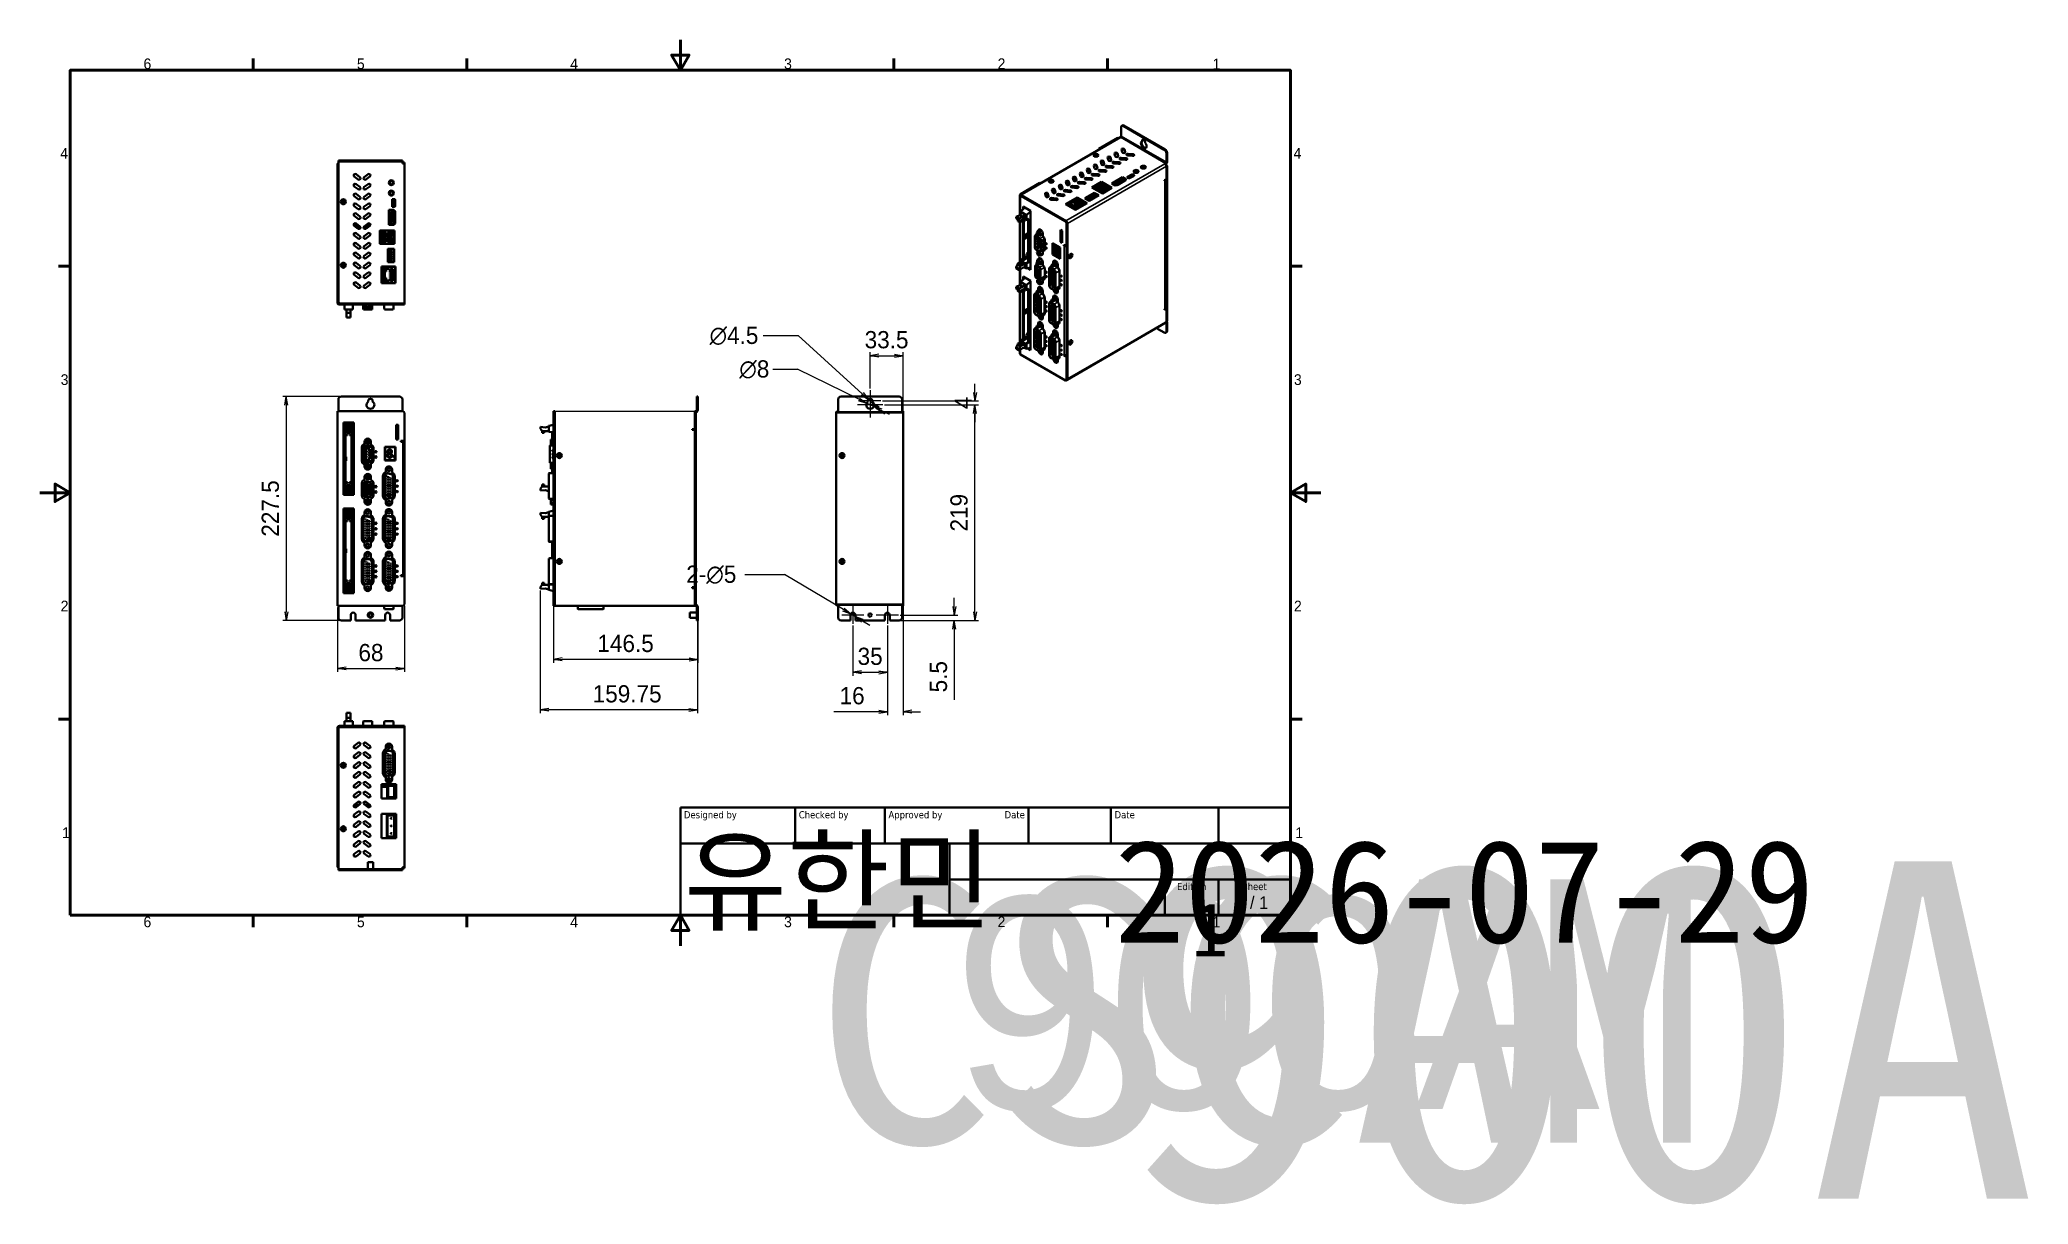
# Model space of a CAD drawing. Header units: millimetres. Extents: x 1642 to 3661, y -191 to 991.
import ezdxf
from ezdxf.enums import TextEntityAlignment as Align

# ---------------------------------------------------------------- set-up
doc = ezdxf.new("R2018")
doc.units = ezdxf.units.MM
doc.header["$LTSCALE"] = 3.5
doc.layers.get('0').update_dxf_attribs({"lineweight": 25})
for name, color, linetype, lineweight in [('경계(ISO)', 7, 'Continuous', 70), ('외형선(ISO)', 7, 'Continuous', 50), ('제목(ISO)', 7, 'Continuous', 50), ('좁은 외형선(ISO)', 7, 'Continuous', 35), ('중심 표식(ISO)', 7, 'Continuous', 25), ('치수(ISO)', 7, 'Continuous', 25)]:
    doc.layers.add(name, color=color, linetype=linetype, lineweight=lineweight)
doc.styles.get("Standard").update_dxf_attribs({"font": ''})
doc.styles.add('레이블 문자 (JIS)', font='')
doc.styles.add('주 텍스트 (ISO)', font='')
doc.styles.add('텍스트 스타일41', font='')
doc.styles.get('Standard').set_extended_font_data('Gulim')
doc.styles.get('레이블 문자 (JIS)').set_extended_font_data('Gulim')
doc.styles.get('주 텍스트 (ISO)').set_extended_font_data('Gulim')
doc.styles.get('텍스트 스타일41').set_extended_font_data('Tahoma')
doc.dimstyles.new('복사 대상기본값 (JIS)', dxfattribs={"dimscale": 3.5, "dimtxt": 3, "dimasz": 2.5, "dimexe": 1, "dimexo": 0.5, "dimgap": 0.8, "dimtad": 1, "dimdsep": 46, "dimtxsty": '레이블 문자 (JIS)', "dimblk": 'OPEN', "dimcen": 0.09, "dimdle": 10, "dimclrd": 256, "dimclre": 256, "dimclrt": 256, "dimadec": 0, "dimazin": 2, "dimtfac": 0.833333, "dimtmove": 0, "dimatfit": 3, "dimldrblk": 'OPEN', "dimfxl": 1, "dimtolj": 1, "dimtzin": 0, "dimlwd": -1, "dimlwe": -1, "dimarcsym": 0})

msp = doc.modelspace()

# ---------------------------------------------------------------- blocks, each defined once
blk = doc.blocks.new('_Open')
at = {"color": 0, "linetype": 'ByBlock', "lineweight": -2}
for p, q in [((-1, 0.17), (0, 0)), ((-1, -0.17), (0, 0)), ((0, 0), (-1, 0))]:
    blk.add_line(p, q, dxfattribs=at)
blk = doc.blocks.new('*D56')
at = {"layer": 'Defpoints', "color": 0}
for p in [(1948, 628.9), (1892, 401.4), (1948, 401.4)]:
    blk.add_point(p, dxfattribs=at)
at = {"layer": '치수(ISO)'}
for p, q in [((1946.2, 628.9), (1888.5, 628.9)), ((1892, 620.2), (1892, 410.2)), ((1946.2, 401.4), (1888.5, 401.4))]:
    blk.add_line(p, q, dxfattribs=at)
at = {"layer": '치수(ISO)', "linetype": 'ByBlock', "xscale": 8.75, "yscale": 8.75, "zscale": 8.75}
for p, rotation in [((1892, 628.9), 90), ((1892, 401.4), 270)]:
    blk.add_blockref('_Open', p, dxfattribs=dict(at, rotation=rotation))
at = {"layer": '치수(ISO)', "insert": (1867, 515.2), "char_height": 17.5, "attachment_point": 2, "rotation": 90, "style": '레이블 문자 (JIS)'}
blk.add_mtext('\\A1;227.5', dxfattribs=at)
blk = doc.blocks.new('*D57')
at = {"layer": 'Defpoints', "color": 0}
for p in [(1944, 416.4), (2012, 417.9), (2012, 352.7)]:
    blk.add_point(p, dxfattribs=at)
at = {"layer": '치수(ISO)'}
for p, q in [((1944, 414.7), (1944, 349.2)), ((2012, 416.2), (2012, 349.2)), ((1952.7, 352.7), (2003.2, 352.7))]:
    blk.add_line(p, q, dxfattribs=at)
at = {"layer": '치수(ISO)', "linetype": 'ByBlock', "xscale": 8.75, "yscale": 8.75, "zscale": 8.75, "rotation": 180}
blk.add_blockref('_Open', (1944, 352.7), dxfattribs=at)
at = {"layer": '치수(ISO)', "linetype": 'ByBlock', "xscale": 8.75, "yscale": 8.75, "zscale": 8.75}
blk.add_blockref('_Open', (2012, 352.7), dxfattribs=at)
at = {"layer": '치수(ISO)', "insert": (1978, 377.6), "char_height": 17.5, "attachment_point": 2, "style": '레이블 문자 (JIS)'}
blk.add_mtext('\\A1;68', dxfattribs=at)
blk = doc.blocks.new('*D58')
at = {"layer": 'Defpoints', "color": 0}
for p in [(2467.5, 398.2), (2502.5, 398.2), (2502.5, 348.8)]:
    blk.add_point(p, dxfattribs=at)
at = {"layer": '치수(ISO)'}
for p, q in [((2467.5, 396.4), (2467.5, 345.3)), ((2502.5, 396.4), (2502.5, 345.3)), ((2476.2, 348.8), (2493.7, 348.8))]:
    blk.add_line(p, q, dxfattribs=at)
at = {"layer": '치수(ISO)', "linetype": 'ByBlock', "xscale": 8.75, "yscale": 8.75, "zscale": 8.75, "rotation": 180}
blk.add_blockref('_Open', (2467.5, 348.8), dxfattribs=at)
at = {"layer": '치수(ISO)', "linetype": 'ByBlock', "xscale": 8.75, "yscale": 8.75, "zscale": 8.75}
blk.add_blockref('_Open', (2502.5, 348.8), dxfattribs=at)
at = {"layer": '치수(ISO)', "insert": (2485, 373.8), "char_height": 17.5, "attachment_point": 2, "style": '레이블 문자 (JIS)'}
blk.add_mtext('\\A1;35', dxfattribs=at)
blk = doc.blocks.new('*D59')
at = {"layer": 'Defpoints', "color": 0}
for p in [(2518.5, 417.7), (2502.5, 398.2), (2518.5, 308.8)]:
    blk.add_point(p, dxfattribs=at)
at = {"layer": '치수(ISO)'}
for p, q in [((2518.5, 416), (2518.5, 305.3)), ((2502.5, 396.4), (2502.5, 305.3)), ((2493.7, 308.8), (2448.3, 308.8)), ((2527.2, 308.8), (2536, 308.8))]:
    blk.add_line(p, q, dxfattribs=at)
at = {"layer": '치수(ISO)', "linetype": 'ByBlock', "xscale": 8.75, "yscale": 8.75, "zscale": 8.75}
blk.add_blockref('_Open', (2502.5, 308.8), dxfattribs=at)
at = {"layer": '치수(ISO)', "linetype": 'ByBlock', "xscale": 8.75, "yscale": 8.75, "zscale": 8.75, "rotation": 180}
blk.add_blockref('_Open', (2518.5, 308.8), dxfattribs=at)
at = {"layer": '치수(ISO)', "insert": (2466.7, 333.8), "char_height": 17.5, "attachment_point": 2, "style": '레이블 문자 (JIS)'}
blk.add_mtext('\\A1;16', dxfattribs=at)
blk = doc.blocks.new('*D60')
at = {"layer": 'Defpoints', "color": 0}
for p in [(2465.3, 408.2), (2469.6, 405.6)]:
    blk.add_point(p, dxfattribs=at)
at = {"layer": '치수(ISO)'}
for p, q in [((2357.9, 448.2), (2398.1, 448.2)), ((2457.8, 412.7), (2398.1, 448.2)), ((2469.6, 405.6), (2465.3, 408.2)), ((2477.2, 401.2), (2484.7, 396.7))]:
    blk.add_line(p, q, dxfattribs=at)
at = {"layer": '치수(ISO)', "linetype": 'ByBlock', "xscale": 8.75, "yscale": 8.75, "zscale": 8.75}
for p, rotation in [((2465.3, 408.2), 329.2850928090298), ((2469.6, 405.6), 149.2850928090299)]:
    blk.add_blockref('_Open', p, dxfattribs=dict(at, rotation=rotation))
at = {"layer": '치수(ISO)', "insert": (2323.7, 457.2), "char_height": 17.5, "attachment_point": 2, "style": '레이블 문자 (JIS)'}
blk.add_mtext('\\A1;\\fGulim|b0|i0;2-∅5', dxfattribs=at)
blk = doc.blocks.new('*D61')
at = {"layer": 'Defpoints', "color": 0}
for p in [(2513.7, 406.9), (2570.5, 406.9), (2514.5, 401.4)]:
    blk.add_point(p, dxfattribs=at)
at = {"layer": '치수(ISO)'}
for p, q in [((2570.5, 415.7), (2570.5, 424.4)), ((2515.5, 406.9), (2574, 406.9)), ((2516.2, 401.4), (2574, 401.4)), ((2570.5, 392.7), (2570.5, 321))]:
    blk.add_line(p, q, dxfattribs=at)
at = {"layer": '치수(ISO)', "linetype": 'ByBlock', "xscale": 8.75, "yscale": 8.75, "zscale": 8.75}
for p, rotation in [((2570.5, 406.9), 270), ((2570.5, 401.4), 90)]:
    blk.add_blockref('_Open', p, dxfattribs=dict(at, rotation=rotation))
at = {"layer": '치수(ISO)', "insert": (2545.6, 344.3), "char_height": 17.5, "attachment_point": 2, "rotation": 90, "style": '레이블 문자 (JIS)'}
blk.add_mtext('\\A1;5.5', dxfattribs=at)
blk = doc.blocks.new('*D62')
at = {"layer": 'Defpoints', "color": 0}
for p in [(2497.7, 620.4), (2591.5, 620.4), (2514.5, 401.4)]:
    blk.add_point(p, dxfattribs=at)
at = {"layer": '치수(ISO)'}
for p, q in [((2499.5, 620.4), (2595, 620.4)), ((2591.5, 410.2), (2591.5, 611.7)), ((2516.2, 401.4), (2595, 401.4))]:
    blk.add_line(p, q, dxfattribs=at)
at = {"layer": '치수(ISO)', "linetype": 'ByBlock', "xscale": 8.75, "yscale": 8.75, "zscale": 8.75}
for p, rotation in [((2591.5, 620.4), 90), ((2591.5, 401.4), 270)]:
    blk.add_blockref('_Open', p, dxfattribs=dict(at, rotation=rotation))
at = {"layer": '치수(ISO)', "insert": (2566.5, 510.9), "char_height": 17.5, "attachment_point": 2, "rotation": 90, "style": '레이블 문자 (JIS)'}
blk.add_mtext('\\A1;219', dxfattribs=at)
blk = doc.blocks.new('*D63')
at = {"layer": 'Defpoints', "color": 0}
for p in [(2496, 624.4), (2497.7, 620.4), (2591.5, 624.4)]:
    blk.add_point(p, dxfattribs=at)
at = {"layer": '치수(ISO)'}
for p, q in [((2591.5, 633.2), (2591.5, 641.9)), ((2497.7, 624.4), (2595, 624.4)), ((2499.5, 620.4), (2595, 620.4)), ((2591.5, 611.7), (2591.5, 602.9))]:
    blk.add_line(p, q, dxfattribs=at)
at = {"layer": '치수(ISO)', "linetype": 'ByBlock', "xscale": 8.75, "yscale": 8.75, "zscale": 8.75}
for p, rotation in [((2591.5, 624.4), 270), ((2591.5, 620.4), 90)]:
    blk.add_blockref('_Open', p, dxfattribs=dict(at, rotation=rotation))
at = {"layer": '치수(ISO)', "insert": (2570.7, 622.4), "char_height": 17.5, "attachment_point": 2, "rotation": 90, "style": '레이블 문자 (JIS)'}
blk.add_mtext('\\A1;4', dxfattribs=at)
blk = doc.blocks.new('*D64')
at = {"layer": 'Defpoints', "color": 0}
for p in [(2518.5, 670.4), (2485, 635.4), (2518.5, 612.6)]:
    blk.add_point(p, dxfattribs=at)
at = {"layer": '치수(ISO)'}
for p, q in [((2485, 637.2), (2485, 673.9)), ((2493.7, 670.4), (2509.7, 670.4)), ((2518.5, 614.4), (2518.5, 673.9))]:
    blk.add_line(p, q, dxfattribs=at)
at = {"layer": '치수(ISO)', "linetype": 'ByBlock', "xscale": 8.75, "yscale": 8.75, "zscale": 8.75, "rotation": 180}
blk.add_blockref('_Open', (2485, 670.4), dxfattribs=at)
at = {"layer": '치수(ISO)', "linetype": 'ByBlock', "xscale": 8.75, "yscale": 8.75, "zscale": 8.75}
blk.add_blockref('_Open', (2518.5, 670.4), dxfattribs=at)
at = {"layer": '치수(ISO)', "insert": (2501.7, 695.4), "char_height": 17.5, "attachment_point": 2, "style": '레이블 문자 (JIS)'}
blk.add_mtext('\\A1;33.5', dxfattribs=at)
blk = doc.blocks.new('*D65')
at = {"layer": 'Defpoints', "color": 0}
for p in [(2483.3, 625.9), (2486.7, 622.9)]:
    blk.add_point(p, dxfattribs=at)
at = {"layer": '치수(ISO)'}
for p, q in [((2376.4, 690.8), (2412, 690.8)), ((2476.9, 631.8), (2412, 690.8)), ((2486.7, 622.9), (2483.3, 625.9)), ((2493.1, 617), (2499.6, 611.1))]:
    blk.add_line(p, q, dxfattribs=at)
at = {"layer": '치수(ISO)', "linetype": 'ByBlock', "xscale": 8.75, "yscale": 8.75, "zscale": 8.75}
for p, rotation in [((2483.3, 625.9), 317.6984173005546), ((2486.7, 622.9), 137.6984173005546)]:
    blk.add_blockref('_Open', p, dxfattribs=dict(at, rotation=rotation))
at = {"layer": '치수(ISO)', "insert": (2346.7, 699.8), "char_height": 17.5, "attachment_point": 2, "style": '레이블 문자 (JIS)'}
blk.add_mtext('\\A1;∅4.5', dxfattribs=at)
blk = doc.blocks.new('*D66')
at = {"layer": 'Defpoints', "color": 0}
for p in [(2481.4, 622.2), (2488.6, 618.7)]:
    blk.add_point(p, dxfattribs=at)
at = {"layer": '치수(ISO)'}
for p, q in [((2386.3, 656.7), (2411.3, 656.7)), ((2473.6, 626.1), (2411.3, 656.7)), ((2488.6, 618.7), (2481.4, 622.2)), ((2496.4, 614.8), (2504.3, 610.9))]:
    blk.add_line(p, q, dxfattribs=at)
at = {"layer": '치수(ISO)', "linetype": 'ByBlock', "xscale": 8.75, "yscale": 8.75, "zscale": 8.75}
for p, rotation in [((2481.4, 622.2), 333.7815033652225), ((2488.6, 618.7), 153.7815033652225)]:
    blk.add_blockref('_Open', p, dxfattribs=dict(at, rotation=rotation))
at = {"layer": '치수(ISO)', "insert": (2367.4, 665.7), "char_height": 17.5, "attachment_point": 2, "style": '레이블 문자 (JIS)'}
blk.add_mtext('\\A1;∅8', dxfattribs=at)
blk = doc.blocks.new('*D67')
at = {"layer": 'Defpoints', "color": 0}
for p in [(2163.4, 417.9), (2309.9, 404.4), (2163.4, 361.9)]:
    blk.add_point(p, dxfattribs=at)
at = {"layer": '치수(ISO)'}
for p, q in [((2163.4, 416.2), (2163.4, 358.4)), ((2309.9, 402.7), (2309.9, 358.4)), ((2301.1, 361.9), (2172.1, 361.9))]:
    blk.add_line(p, q, dxfattribs=at)
at = {"layer": '치수(ISO)', "linetype": 'ByBlock', "xscale": 8.75, "yscale": 8.75, "zscale": 8.75, "rotation": 180}
blk.add_blockref('_Open', (2163.4, 361.9), dxfattribs=at)
at = {"layer": '치수(ISO)', "linetype": 'ByBlock', "xscale": 8.75, "yscale": 8.75, "zscale": 8.75}
blk.add_blockref('_Open', (2309.9, 361.9), dxfattribs=at)
at = {"layer": '치수(ISO)', "insert": (2236.6, 386.9), "char_height": 17.5, "attachment_point": 2, "style": '레이블 문자 (JIS)'}
blk.add_mtext('\\A1;146.5', dxfattribs=at)
blk = doc.blocks.new('*D68')
at = {"layer": 'Defpoints', "color": 0}
for p in [(2150, 433.7), (2309.7, 404.4), (2150, 310.7)]:
    blk.add_point(p, dxfattribs=at)
at = {"layer": '치수(ISO)'}
for p, q in [((2150, 431.9), (2150, 307.2)), ((2309.7, 402.7), (2309.7, 307.2)), ((2301, 310.7), (2158.7, 310.7))]:
    blk.add_line(p, q, dxfattribs=at)
at = {"layer": '치수(ISO)', "linetype": 'ByBlock', "xscale": 8.75, "yscale": 8.75, "zscale": 8.75, "rotation": 180}
blk.add_blockref('_Open', (2150, 310.7), dxfattribs=at)
at = {"layer": '치수(ISO)', "linetype": 'ByBlock', "xscale": 8.75, "yscale": 8.75, "zscale": 8.75}
blk.add_blockref('_Open', (2309.7, 310.7), dxfattribs=at)
at = {"layer": '치수(ISO)', "insert": (2238.2, 335.7), "char_height": 17.5, "attachment_point": 2, "style": '레이블 문자 (JIS)'}
blk.add_mtext('\\A1;159.75', dxfattribs=at)
blk = doc.blocks.new('경계 Default Border')
at = {"layer": '경계(ISO)'}
for p, q in [((70, 287), (70, 290.9)), ((140, 287), (140, 290.9)), ((280, 287), (280, 290.9)), ((350, 287), (350, 290.9)), ((10, 222.75), (6.1, 222.75)), ((410, 222.75), (413.9, 222.75)), ((10, 74.25), (6.1, 74.25)), ((410, 74.25), (413.9, 74.25)), ((70, 10), (70, 6.1)), ((140, 10), (140, 6.1)), ((280, 10), (280, 6.1)), ((350, 10), (350, 6.1))]:
    blk.add_line(p, q, dxfattribs=at)
at = {"layer": '경계(ISO)', "flags": 128}
for points in [[(210, 297), (210, 287), (207.11, 292), (212.89, 292), (210, 287)], [(10, 10), (10, 287), (410, 287), (410, 10), (10, 10)], [(0, 148.5), (10, 148.5), (5, 151.39), (5, 145.61), (10, 148.5)], [(420, 148.5), (410, 148.5), (415, 151.39), (415, 145.61), (410, 148.5)], [(210, 0), (210, 10), (207.11, 5), (212.89, 5), (210, 10)]]:
    blk.add_lwpolyline(points, dxfattribs=at)
at = {"layer": '경계(ISO)', "char_height": 3.5, "attachment_point": 7}
for s, insert in [('6', (34.01, 287.32)), ('5', (103.98, 287.32)), ('4', (173.88, 287.32)), ('3', (244.01, 287.32)), ('2', (314.01, 287.4)), ('1', (384.47, 287.31)), ('4', (6.73, 258.04)), ('4', (411.03, 258.04)), ('3', (6.86, 183.79)), ('3', (411.16, 183.79)), ('2', (6.86, 109.62)), ('2', (411.16, 109.62)), ('1', (7.32, 35.29)), ('1', (411.62, 35.29)), ('6', (34.01, 6.02)), ('5', (103.98, 6.02)), ('4', (173.88, 6.02)), ('3', (244.01, 6.02)), ('2', (314.01, 6.1)), ('1', (384.47, 6.01))]:
    blk.add_mtext(s, dxfattribs=dict(at, insert=insert))
blk = doc.blocks.new('제목 블록 ISO')
at = {"layer": '제목(ISO)'}
for p, q in [((270.07, 130), (100.07, 130)), ((100.07, 130), (100.07, 100)), ((132.07, 120), (132.07, 130)), ((157.07, 120), (157.07, 130)), ((197.07, 120), (197.07, 130)), ((220.07, 120), (220.07, 130)), ((250.07, 120), (250.07, 130)), ((270.07, 100), (270.07, 130)), ((100.07, 120), (270.07, 120)), ((175.07, 120), (175.07, 100)), ((270.07, 110), (175.07, 110)), ((235.07, 100), (235.07, 110)), ((250.07, 100), (250.07, 110)), ((100.07, 100), (270.07, 100))]:
    blk.add_line(p, q, dxfattribs=at)
at = {"layer": '제목(ISO)', "style": '텍스트 스타일41'}
for s, p in [('Designed by', (101.07, 129)), ('Checked by', (133.07, 129)), ('Approved by', (158.07, 129)), ('Date', (221.07, 129))]:
    blk.add_text(s, height=2, dxfattribs=at).set_placement(p, align=Align.TOP_LEFT)
blk.add_text('Date', height=2, dxfattribs=at).set_placement((196.07, 129), align=Align.TOP_RIGHT)
for s, p in [('Edition', (242.57, 109)), ('Sheet', (260.07, 109))]:
    blk.add_text(s, height=2, dxfattribs=at).set_placement(p, align=Align.TOP_CENTER)
at = {"layer": '제목(ISO)', "style": '주 텍스트 (ISO)'}
blk.add_text('1 / 1 ', height=3.5, dxfattribs=at).set_placement((260.07, 103.5), align=Align.MIDDLE_CENTER)
at = {"layer": '제목(ISO)', "lineweight": 30, "flags": 104}
for tag, p in [('AUTHOR', (101.07, 121)), ('CHECKED_BY', (133.07, 121)), ('ENG_APPROVED_BY', (158.07, 121)), ('CREATION_DATE', (221.07, 121))]:
    blk.add_attdef(tag, text='', height=2.5, dxfattribs=at).set_placement(p, align=Align.BOTTOM_LEFT)
blk.add_attdef('ENG_APPROVAL_DATE', text='', height=2.5, dxfattribs=at).set_placement((196.07, 121), align=Align.BOTTOM_RIGHT)
for tag, p in [('TITLE', (222.57, 115)), ('COMPANY', (137.41, 109.96)), ('REVISION_NUMBER', (242.57, 103.5))]:
    blk.add_attdef(tag, text='', height=3.5, dxfattribs=at).set_placement(p, align=Align.MIDDLE_CENTER)
blk.add_attdef('PART_NUMBER', text='', height=3.5, dxfattribs=at).set_placement((176.07, 105), align=Align.MIDDLE_LEFT)

# ---------------------------------------------------------------- dimensions: what is measured, and where the dimension line sits
at = {"layer": '치수(ISO)'}
for p1, p2, picture, middle in [((2486.663, 622.907), (2483.334, 625.935), '*D65', (2346.726, 690.81)), ((2488.587, 618.654), (2481.41, 622.188), '*D66', (2367.368, 656.73))]:
    dim = msp.add_diameter_dim_2p(p1=p1, p2=p2, dimstyle='복사 대상기본값 (JIS)', override={"dimtxt": 5, "dimtad": 0, "dimtih": 1, "dimtoh": 1, "dimlfac": 1, "dimtxsty": '레이블 문자 (JIS)', "dimatfit": 2, "dimldrblk": 'Open'}, dxfattribs=at)
    dim.commit()
    dim.dimension.update_dxf_attribs({"geometry": picture, "text_midpoint": middle, "dimtype": 163})
for base, p1, p2, angle, override, picture, middle in [((2518.498, 670.421), (2484.998, 635.421), (2518.498, 612.621), 180, {"dimtxt": 5, "dimgap": 2, "dimtxsty": '레이블 문자 (JIS)', "dimtofl": 0, "dimatfit": 1, "dimldrblk": 'Open'}, '*D64', (2501.748, 670.421)), ((1891.957, 401.421), (1947.957, 628.921), (1947.957, 401.421), 90, {"dimtxt": 5, "dimgap": 2, "dimtxsty": '레이블 문자 (JIS)', "dimtofl": 0, "dimatfit": 1, "dimldrblk": 'Open'}, '*D56', (1891.957, 515.171)), ((2591.498, 624.421), (2497.748, 620.421), (2495.998, 624.421), 90, {"dimtxt": 5, "dimtxsty": '레이블 문자 (JIS)', "dimtofl": 0, "dimatfit": 1, "dimldrblk": 'Open'}, '*D63', (2591.498, 622.421)), ((2591.498, 620.421), (2514.498, 401.421), (2497.748, 620.421), 90, {"dimtxt": 5, "dimgap": 2, "dimtxsty": '레이블 문자 (JIS)', "dimtofl": 0, "dimatfit": 1, "dimldrblk": 'Open'}, '*D62', (2591.498, 510.886)), ((2149.959, 310.697), (2309.709, 404.421), (2149.959, 433.661), 180, {"dimtxt": 5, "dimgap": 2, "dimtxsty": '레이블 문자 (JIS)', "dimtofl": 0, "dimatfit": 1, "dimldrblk": 'Open'}, '*D68', (2238.192, 310.697)), ((2570.498, 406.921), (2514.498, 401.421), (2513.748, 406.921), 90, {"dimtxt": 5, "dimgap": 2, "dimtxsty": '레이블 문자 (JIS)', "dimtofl": 0, "dimatfit": 1, "dimldrblk": 'Open'}, '*D61', (2570.498, 344.321)), ((2163.352, 361.921), (2309.852, 404.421), (2163.352, 417.921), 180, {"dimtxt": 5, "dimgap": 2, "dimtxsty": '레이블 문자 (JIS)', "dimtofl": 0, "dimatfit": 1, "dimldrblk": 'Open'}, '*D67', (2236.602, 361.921)), ((2518.498, 308.819), (2502.498, 398.171), (2518.498, 417.721), 180, {"dimtxt": 5, "dimgap": 2, "dimtxsty": '레이블 문자 (JIS)', "dimtofl": 0, "dimatfit": 1, "dimldrblk": 'Open'}, '*D59', (2466.674, 308.819)), ((2502.498, 348.84), (2467.498, 398.171), (2502.498, 398.171), 180, {"dimtxt": 5, "dimgap": 2, "dimtxsty": '레이블 문자 (JIS)', "dimtofl": 0, "dimatfit": 1, "dimldrblk": 'Open'}, '*D58', (2484.963, 348.84))]:
    dim = msp.add_linear_dim(base=base, p1=p1, p2=p2, angle=angle, dimstyle='복사 대상기본값 (JIS)', override=override, dxfattribs=at)
    dim.commit()
    dim.dimension.update_dxf_attribs({"geometry": picture, "text_midpoint": middle, "dimtype": 160})
dim = msp.add_diameter_dim_2p(p1=(2469.648, 405.644), p2=(2465.349, 408.198), text='\\fGulim|b0|i0;2-<>', dimstyle='복사 대상기본값 (JIS)', override={"dimtxt": 5, "dimtad": 0, "dimtih": 1, "dimtoh": 1, "dimlfac": 1, "dimtxsty": '레이블 문자 (JIS)', "dimatfit": 2, "dimldrblk": 'Open'}, dxfattribs=at)
dim.commit()
dim.dimension.update_dxf_attribs({"geometry": '*D60', "text_midpoint": (2323.67, 448.18), "dimtype": 163})
dim = msp.add_linear_dim(base=(2011.957, 352.651), p1=(1943.957, 416.421), p2=(2011.957, 417.921), dimstyle='복사 대상기본값 (JIS)', override={"dimtxt": 5, "dimgap": 2, "dimtxsty": '레이블 문자 (JIS)', "dimtofl": 0, "dimatfit": 1, "dimldrblk": 'Open'}, dxfattribs=at)
dim.commit()
dim.dimension.update_dxf_attribs({"geometry": '*D57', "text_midpoint": (1977.957, 352.651), "dimtype": 160})

# ---------------------------------------------------------------- linework, layer by layer
at = {"layer": '외형선(ISO)'}
for p, q in [((2639.014, 834.412), (2739.211, 892.261)), ((2736.736, 891.648), (2717.291, 880.421)), ((2717.998, 880.013), (2737.443, 891.24)), ((2737.443, 891.24), (2736.736, 891.648)), ((2739.918, 902.467), (2739.918, 893.485)), ((2740.539, 903.84), (2741.246, 904.248)), ((2783.759, 879.605), (2742.039, 903.692)), ((2784.466, 880.013), (2742.746, 904.1)), ((2762.079, 888.747), (2761.372, 888.339)), ((1944.957, 868.762), (1947.957, 868.762)), ((1944.957, 868.762), (1944.957, 867.762)), ((2006.957, 868.762), (1947.957, 868.762)), ((2006.957, 868.762), (2009.957, 868.762)), ((2009.957, 867.762), (2009.957, 868.762)), ((2717.291, 879.605), (2717.291, 880.421)), ((2717.291, 880.421), (2717.998, 880.013)), ((2726.978, 868.786), (2726.271, 871.644)), ((2729.241, 871.889), (2729.948, 869.031)), ((2729.856, 868.587), (2729.241, 871.073)), ((2734.049, 872.869), (2733.342, 875.727)), ((2736.312, 875.972), (2737.019, 873.114)), ((2736.927, 872.67), (2736.312, 875.155)), ((2744.514, 869.276), (2739.564, 869.685)), ((2739.989, 871.399), (2744.938, 870.991)), ((2744.938, 870.174), (2739.989, 870.583)), ((2741.12, 876.951), (2740.413, 879.809)), ((2743.383, 880.054), (2744.09, 877.196)), ((2743.998, 876.752), (2743.383, 879.238)), ((2751.585, 873.359), (2746.635, 873.767)), ((2747.06, 875.482), (2752.01, 875.073)), ((2752.01, 874.257), (2747.06, 874.665)), ((2785.88, 875.931), (2785.88, 866.949)), ((2786.587, 867.357), (2786.587, 876.339)), ((1943.957, 864.262), (1943.957, 864.762)), ((1943.957, 864.262), (1943.957, 836.762)), ((1944.957, 864.262), (1943.957, 864.262)), ((1947.957, 867.762), (1944.957, 867.762)), ((1944.957, 867.762), (1944.957, 866.762)), ((1944.957, 725.062), (1944.957, 866.762)), ((1944.957, 836.762), (1944.957, 864.262)), ((2006.957, 867.762), (1947.957, 867.762)), ((1965.057, 849.362), (1961.057, 852.362)), ((1962.857, 854.762), (1966.857, 851.762)), ((1971.057, 851.762), (1975.057, 854.762)), ((1976.857, 852.362), (1972.857, 849.362)), ((2009.957, 867.762), (2006.957, 867.762)), ((2009.957, 867.762), (2009.957, 866.762)), ((2009.957, 865.762), (2009.957, 866.762)), ((2010.457, 866.762), (2009.957, 866.762)), ((2009.957, 865.762), (2011.957, 865.762)), ((2010.457, 866.762), (2011.957, 866.762)), ((2011.957, 865.762), (2011.957, 866.762)), ((2011.957, 865.762), (2011.957, 723.562)), ((2691.623, 848.374), (2690.915, 851.232)), ((2691.181, 850.16), (2693.14, 851.291)), ((2691.446, 849.088), (2693.921, 850.517)), ((2693.885, 851.477), (2694.592, 848.619)), ((2694.5, 848.175), (2693.885, 850.66)), ((2698.694, 852.456), (2697.987, 855.314)), ((2698.252, 854.243), (2700.211, 855.374)), ((2698.517, 853.171), (2700.992, 854.6)), ((2700.956, 855.559), (2701.663, 852.701)), ((2701.571, 852.257), (2700.956, 854.743)), ((2709.159, 848.864), (2704.209, 849.272)), ((2704.633, 850.987), (2709.583, 850.578)), ((2709.583, 849.762), (2704.633, 850.17)), ((2705.765, 856.539), (2705.058, 859.397)), ((2705.323, 858.325), (2706.118, 858.784)), ((2705.588, 857.253), (2707.179, 858.172)), ((2707.179, 858.172), (2706.118, 858.784)), ((2707.179, 858.172), (2707.179, 855.796)), ((2707.179, 849.96), (2707.179, 849.027)), ((2708.027, 859.642), (2708.735, 856.784)), ((2708.642, 856.34), (2708.027, 858.825)), ((2716.23, 852.946), (2711.28, 853.355)), ((2711.704, 855.069), (2716.654, 854.661)), ((2716.654, 853.844), (2711.704, 854.253)), ((2712.836, 860.621), (2712.129, 863.479)), ((2715.099, 863.724), (2715.806, 860.866)), ((2715.713, 860.422), (2715.099, 862.908)), ((2723.301, 857.029), (2718.351, 857.437)), ((2718.775, 859.152), (2723.725, 858.743)), ((2723.725, 857.927), (2718.775, 858.335)), ((2719.907, 864.704), (2719.2, 867.562)), ((2722.17, 867.807), (2722.877, 864.949)), ((2722.785, 864.505), (2722.17, 866.99)), ((2730.372, 861.111), (2725.422, 861.52)), ((2725.847, 863.234), (2730.796, 862.826)), ((2730.796, 862.009), (2725.847, 862.418)), ((2730.516, 845.42), (2741.428, 851.72)), ((2740.781, 850.856), (2731.588, 845.549)), ((2731.942, 845.345), (2741.134, 850.652)), ((2737.443, 865.194), (2732.493, 865.602)), ((2732.918, 867.317), (2737.867, 866.908)), ((2737.867, 866.092), (2732.918, 866.5)), ((2744.858, 848.515), (2736.067, 843.44)), ((2740.074, 848.57), (2738.659, 847.753)), ((2739.944, 846.783), (2740.074, 848.57)), ((2740.074, 848.57), (2740.412, 848.765)), ((2740.412, 848.765), (2740.255, 846.962)), ((2741.428, 851.72), (2744.858, 849.74)), ((2741.428, 851.72), (2741.428, 851.024)), ((2741.841, 850.652), (2743.385, 849.761)), ((2741.894, 849.397), (2742.161, 849.242)), ((2741.894, 847.682), (2741.894, 849.397)), ((2742.119, 847.505), (2742.161, 849.242)), ((2742.617, 848.979), (2742.161, 849.242)), ((2743.739, 849.965), (2742.195, 850.856)), ((2742.575, 847.769), (2742.617, 848.979)), ((2742.617, 848.979), (2742.884, 848.825)), ((2742.884, 848.825), (2742.884, 847.947)), ((2743.195, 848.971), (2743.195, 848.149)), ((2743.196, 848.946), (2743.246, 848.289)), ((2743.475, 849.423), (2743.308, 849.238)), ((2743.745, 848.301), (2743.696, 848.959)), ((2743.746, 848.276), (2743.746, 847.874)), ((2743.752, 849.105), (2743.919, 849.29)), ((2744.032, 849.556), (2744.032, 848.038)), ((2744.858, 848.924), (2744.032, 849.401)), ((2744.858, 849.74), (2744.858, 848.515)), ((2745.78, 851.562), (2751.38, 854.796)), ((2747.534, 850.55), (2745.78, 851.562)), ((2751.38, 853.979), (2746.487, 851.154)), ((2748.523, 850.55), (2747.534, 850.55)), ((2748.318, 850.55), (2750.973, 852.083)), ((2753.134, 853.212), (2748.523, 850.55)), ((2750.221, 851.669), (2750.221, 853.31)), ((2750.221, 851.669), (2750.238, 851.658)), ((2751.38, 854.796), (2753.134, 853.783)), ((2751.38, 854.796), (2751.38, 853.979)), ((2752.922, 853.089), (2751.38, 853.979)), ((2753.134, 853.783), (2753.134, 853.212)), ((2753.576, 856.79), (2753.284, 856.621)), ((2753.576, 856.465), (2753.576, 856.955)), ((2756.976, 856.633), (2756.976, 856.955)), ((2757.189, 856.79), (2756.976, 856.913)), ((2761.001, 861.077), (2760.708, 860.908)), ((2761.001, 860.752), (2761.001, 861.242)), ((2764.401, 860.92), (2764.401, 861.242)), ((2764.614, 861.076), (2764.401, 861.199)), ((2784.112, 848.782), (2785.88, 849.803)), ((2784.112, 847.966), (2784.112, 848.782)), ((2784.466, 865.316), (2785.173, 865.724)), ((2785.173, 864.908), (2785.048, 864.836)), ((2785.051, 718.755), (2785.051, 848.986)), ((2785.526, 864.459), (2785.211, 864.641)), ((2785.88, 849.803), (2785.88, 862.867)), ((2785.88, 705.528), (2785.88, 862.214)), ((2786.587, 705.936), (2786.587, 862.622)), ((1943.957, 835.762), (1943.957, 836.762)), ((1943.957, 836.762), (1944.957, 836.762)), ((1944.957, 835.762), (1943.957, 835.762)), ((1943.957, 753.262), (1943.957, 835.762)), ((1965.057, 839.362), (1961.057, 842.362)), ((1965.057, 829.362), (1961.057, 832.362)), ((1962.857, 844.762), (1966.857, 841.762)), ((1962.857, 834.762), (1966.857, 831.762)), ((1971.057, 841.762), (1975.057, 844.762)), ((1971.057, 831.762), (1975.057, 834.762)), ((1976.857, 842.362), (1972.857, 839.362)), ((1976.857, 832.362), (1972.857, 829.362)), ((1999.447, 829.482), (2001.927, 829.482)), ((1999.447, 821.562), (1999.447, 829.482)), ((1999.687, 822.572), (1999.687, 828.472)), ((1999.801, 828.622), (1999.996, 828.622)), ((1999.882, 822.572), (1999.882, 828.472)), ((1999.947, 828.772), (1999.947, 828.782)), ((1999.947, 828.622), (1999.947, 828.772)), ((1999.996, 828.622), (2000.142, 828.622)), ((2000.247, 828.622), (2000.142, 828.622)), ((2000.247, 828.782), (2000.247, 828.772)), ((2000.247, 828.772), (2000.247, 828.622)), ((2000.247, 822.422), (2000.247, 828.622)), ((2000.247, 828.327), (2000.287, 828.293)), ((2000.287, 822.332), (2000.287, 828.712)), ((2000.387, 828.712), (2000.387, 822.332)), ((2000.447, 829.282), (2000.497, 829.282)), ((2000.497, 828.982), (2000.447, 828.982)), ((2000.497, 829.209), (2000.497, 829.411)), ((2000.497, 829.08), (2000.497, 829.209)), ((2000.497, 829.08), (2000.497, 828.982)), ((2000.497, 828.982), (2001.247, 828.982)), ((2001.426, 828.962), (2000.537, 828.962)), ((2001.535, 828.862), (2000.537, 828.862)), ((2000.647, 829.32), (2001.097, 829.32)), ((2001.247, 829.411), (2001.247, 829.209)), ((2001.247, 829.282), (2001.347, 829.282)), ((2001.247, 829.08), (2001.247, 829.209)), ((2001.247, 829.08), (2001.247, 828.982)), ((2001.347, 828.982), (2001.247, 828.982)), ((2001.927, 829.282), (2001.347, 829.282)), ((2001.355, 828.982), (2001.347, 828.982)), ((2001.456, 828.939), (2002.082, 828.329)), ((2002.337, 828.437), (2001.557, 829.197)), ((2001.927, 828.982), (2001.777, 828.982)), ((2001.827, 828.962), (2001.798, 828.962)), ((2001.927, 829.482), (2002.627, 828.782)), ((2001.927, 829.282), (2001.957, 829.282)), ((2002.027, 822.661), (2002.027, 828.383)), ((2002.127, 828.641), (2002.127, 828.782)), ((2002.127, 828.122), (2002.127, 828.222)), ((2002.127, 828.122), (2002.127, 822.922)), ((2002.127, 828.122), (2002.233, 828.122)), ((2002.379, 828.122), (2002.233, 828.122)), ((2002.379, 828.122), (2002.573, 828.122)), ((2002.427, 828.522), (2002.427, 828.222)), ((2002.427, 828.222), (2002.427, 828.122)), ((2002.457, 828.182), (2002.427, 828.182)), ((2002.457, 828.122), (2002.457, 828.952)), ((2002.627, 828.782), (2002.627, 822.262)), ((2637.155, 813.327), (2637.155, 833.677)), ((2657.54, 845.924), (2637.741, 834.494)), ((2637.741, 832.861), (2683.349, 806.528)), ((2638.448, 834.085), (2658.247, 845.516)), ((2684.057, 806.937), (2638.448, 833.269)), ((2638.574, 833.196), (2638.574, 833.799)), ((2683.915, 807.263), (2639.014, 833.187)), ((2658.247, 845.516), (2657.54, 845.924)), ((2663.338, 832.044), (2662.631, 834.902)), ((2662.896, 833.83), (2664.856, 834.961)), ((2663.162, 832.758), (2665.636, 834.187)), ((2665.601, 835.147), (2666.308, 832.289)), ((2666.216, 831.845), (2665.601, 834.33)), ((2673.803, 828.451), (2668.854, 828.86)), ((2669.278, 830.574), (2674.228, 830.166)), ((2674.228, 829.35), (2669.278, 829.758)), ((2670.409, 836.126), (2669.702, 838.984)), ((2669.967, 837.913), (2671.927, 839.044)), ((2670.233, 836.841), (2672.707, 838.27)), ((2672.672, 839.229), (2673.379, 836.371)), ((2673.287, 835.927), (2672.672, 838.413)), ((2680.875, 832.534), (2675.925, 832.942)), ((2676.349, 834.657), (2681.299, 834.249)), ((2681.299, 833.432), (2676.349, 833.84)), ((2677.48, 840.209), (2676.773, 843.067)), ((2677.039, 841.995), (2678.998, 843.126)), ((2677.304, 840.923), (2679.779, 842.352)), ((2679.743, 843.312), (2680.45, 840.454)), ((2680.358, 840.01), (2679.743, 842.495)), ((2687.946, 836.616), (2682.996, 837.025)), ((2683.42, 838.739), (2688.37, 838.331)), ((2688.37, 837.515), (2683.42, 837.923)), ((2683.491, 824.328), (2695.37, 831.187)), ((2684.552, 844.291), (2683.844, 847.149)), ((2684.11, 846.078), (2686.069, 847.209)), ((2695.37, 830.37), (2684.198, 823.92)), ((2684.375, 845.006), (2686.85, 846.435)), ((2686.814, 847.394), (2687.521, 844.536)), ((2687.429, 844.092), (2686.814, 846.578)), ((2695.017, 840.699), (2690.067, 841.107)), ((2690.491, 842.822), (2695.441, 842.414)), ((2695.441, 841.597), (2690.491, 842.005)), ((2695.245, 829.852), (2691.462, 827.668)), ((2692.153, 827.329), (2695.441, 829.227)), ((2692.153, 827.165), (2695.441, 829.064)), ((2695.441, 829.064), (2693.32, 827.839)), ((2693.502, 827.849), (2695.341, 828.91)), ((2695.37, 831.187), (2705.411, 825.39)), ((2695.37, 831.187), (2695.37, 830.37)), ((2704.704, 824.981), (2695.37, 830.37)), ((2695.441, 829.227), (2696.784, 828.451)), ((2695.441, 829.227), (2695.441, 829.064)), ((2695.441, 829.064), (2696.643, 828.37)), ((2696.643, 828.37), (2695.441, 829.064)), ((2695.441, 828.937), (2695.441, 829.064)), ((2695.495, 829.852), (2704.318, 824.758)), ((2695.541, 828.91), (2696.56, 828.322)), ((2696.784, 828.451), (2696.113, 828.064)), ((2702.088, 844.781), (2697.138, 845.19)), ((2697.562, 846.904), (2702.512, 846.496)), ((2702.512, 845.68), (2697.562, 846.088)), ((2703.014, 830.366), (2712.701, 835.959)), ((2707.624, 827.704), (2703.014, 830.366)), ((2712.701, 835.143), (2703.721, 829.958)), ((2703.898, 830.06), (2704.174, 829.901)), ((2705.074, 829.351), (2705.291, 829.476)), ((2705.074, 829.351), (2705.074, 829.177)), ((2712.716, 833.763), (2705.291, 829.476)), ((2705.291, 829.476), (2706.38, 828.847)), ((2706.38, 828.847), (2706.196, 828.529)), ((2713.805, 833.134), (2706.38, 828.847)), ((2707.688, 828.623), (2706.861, 828.145)), ((2707.398, 828.456), (2707.398, 828.095)), ((2717.312, 833.297), (2707.624, 827.704)), ((2707.688, 827.741), (2707.688, 828.623)), ((2709.102, 829.439), (2708.254, 828.949)), ((2708.254, 828.949), (2708.254, 828.068)), ((2708.75, 828.774), (2708.254, 828.487)), ((2708.254, 828.166), (2708.508, 828.313)), ((2708.254, 828.214), (2708.296, 828.19)), ((2708.508, 828.634), (2708.508, 828.313)), ((2708.508, 828.313), (2708.593, 828.264)), ((2708.812, 829.272), (2708.812, 828.911)), ((2709.102, 828.558), (2709.102, 829.439)), ((2710.516, 830.256), (2709.668, 829.766)), ((2709.668, 829.766), (2709.668, 828.884)), ((2710.164, 829.591), (2709.668, 829.304)), ((2709.668, 828.982), (2709.923, 829.129)), ((2709.668, 829.031), (2709.71, 829.006)), ((2709.923, 829.451), (2709.923, 829.129)), ((2709.923, 829.129), (2710.007, 829.08)), ((2710.227, 830.089), (2710.227, 829.728)), ((2710.283, 841.356), (2719.97, 846.949)), ((2720.904, 835.224), (2710.283, 841.356)), ((2710.516, 829.374), (2710.516, 830.256)), ((2719.97, 846.133), (2710.99, 840.948)), ((2711.931, 831.072), (2711.082, 830.582)), ((2711.082, 830.582), (2711.082, 829.701)), ((2711.579, 830.407), (2711.082, 830.12)), ((2711.082, 829.799), (2711.337, 829.946)), ((2711.082, 829.847), (2711.124, 829.823)), ((2711.108, 841.016), (2711.108, 840.887)), ((2711.167, 841.05), (2711.443, 840.891)), ((2711.337, 830.267), (2711.337, 829.946)), ((2711.337, 829.946), (2711.422, 829.897)), ((2711.641, 830.905), (2711.641, 830.544)), ((2711.952, 834.391), (2711.676, 834.551)), ((2711.927, 834.696), (2711.897, 834.423)), ((2711.931, 830.191), (2711.931, 831.072)), ((2712.139, 834.818), (2712.079, 834.271)), ((2712.348, 834.359), (2712.11, 834.222)), ((2712.56, 834.236), (2712.171, 834.012)), ((2712.212, 834.28), (2712.212, 834.86)), ((2712.341, 840.209), (2712.305, 840.189)), ((2720.19, 844.741), (2712.341, 840.209)), ((2712.341, 840.209), (2713.218, 839.703)), ((2712.397, 834.384), (2712.424, 834.982)), ((2713.345, 831.889), (2712.496, 831.399)), ((2712.496, 831.399), (2712.496, 830.517)), ((2712.993, 831.224), (2712.496, 830.937)), ((2712.496, 830.615), (2712.751, 830.762)), ((2712.496, 830.664), (2712.538, 830.639)), ((2712.701, 835.959), (2717.312, 833.297)), ((2712.701, 835.959), (2712.701, 835.143)), ((2716.605, 832.889), (2712.701, 835.143)), ((2713.805, 833.134), (2712.716, 833.763)), ((2712.751, 831.084), (2712.751, 830.762)), ((2712.751, 830.762), (2712.836, 830.713)), ((2713.239, 834.008), (2712.843, 834.236)), ((2712.95, 834.999), (2712.976, 834.396)), ((2713.3, 834.218), (2713.055, 834.359)), ((2713.055, 831.721), (2713.055, 831.361)), ((2713.173, 834.87), (2713.199, 834.276)), ((2713.218, 839.703), (2721.067, 844.234)), ((2713.253, 839.642), (2713.218, 839.703)), ((2713.345, 831.007), (2713.345, 831.889)), ((2713.409, 834.352), (2713.369, 834.757)), ((2713.734, 834.547), (2713.458, 834.387)), ((2713.819, 839.56), (2713.607, 839.437)), ((2713.673, 841.062), (2713.683, 840.984)), ((2720.854, 843.704), (2713.783, 839.621)), ((2713.783, 839.621), (2713.819, 839.56)), ((2714.017, 833.012), (2713.805, 833.134)), ((2713.819, 839.56), (2713.819, 839.642)), ((2713.819, 839.642), (2713.819, 839.56)), ((2713.819, 839.315), (2713.819, 839.56)), ((2714.017, 833.012), (2714.017, 831.395)), ((2714.017, 831.395), (2714.02, 831.423)), ((2714.229, 831.517), (2714.232, 831.545)), ((2714.738, 839.078), (2714.49, 838.935)), ((2714.695, 839.054), (2714.738, 839.029)), ((2714.738, 840.172), (2714.738, 839.029)), ((2714.738, 839.078), (2714.738, 840.172)), ((2715.233, 839.315), (2714.738, 839.029)), ((2720.89, 842.295), (2714.773, 838.764)), ((2723.66, 843.435), (2715.171, 838.534)), ((2715.233, 839.315), (2715.233, 840.458)), ((2715.233, 840.458), (2715.233, 839.364)), ((2715.48, 839.507), (2715.233, 839.364)), ((2715.516, 839.478), (2715.512, 839.481)), ((2715.516, 839.478), (2715.869, 839.682)), ((2715.784, 832.538), (2715.997, 832.66)), ((2715.89, 832.477), (2715.784, 832.538)), ((2715.869, 839.682), (2715.865, 839.685)), ((2716.152, 839.895), (2715.905, 839.752)), ((2716.103, 832.599), (2715.997, 832.66)), ((2716.004, 832.918), (2716.279, 833.077)), ((2716.004, 832.673), (2716.492, 832.954)), ((2716.11, 839.87), (2716.152, 839.846)), ((2716.152, 840.989), (2716.152, 839.846)), ((2716.152, 839.895), (2716.152, 840.989)), ((2716.647, 840.131), (2716.152, 839.846)), ((2716.647, 840.131), (2716.647, 841.275)), ((2716.647, 841.275), (2716.647, 840.18)), ((2716.895, 840.323), (2716.647, 840.18)), ((2716.845, 838.827), (2717.341, 839.451)), ((2716.93, 840.295), (2716.926, 840.297)), ((2716.93, 840.295), (2717.283, 840.499)), ((2717.283, 840.499), (2717.279, 840.501)), ((2717.566, 840.711), (2717.319, 840.568)), ((2717.398, 838.271), (2717.391, 838.275)), ((2719.731, 839.618), (2717.398, 838.271)), ((2717.524, 840.687), (2717.566, 840.662)), ((2717.552, 838.419), (2718.048, 839.043)), ((2717.566, 841.805), (2717.566, 840.662)), ((2717.566, 840.711), (2717.566, 841.805)), ((2718.061, 840.948), (2717.566, 840.662)), ((2717.664, 839.739), (2718.965, 840.49)), ((2717.884, 838.551), (2718.156, 838.894)), ((2717.915, 843.511), (2717.926, 843.433)), ((2718.061, 840.948), (2718.061, 842.091)), ((2718.061, 842.091), (2718.061, 840.997)), ((2718.309, 841.14), (2718.061, 840.997)), ((2718.351, 836.739), (2718.316, 836.718)), ((2718.344, 841.111), (2718.34, 841.114)), ((2718.344, 841.111), (2718.698, 841.315)), ((2726.2, 841.27), (2718.351, 836.739)), ((2718.351, 836.739), (2719.228, 836.233)), ((2718.371, 839.331), (2719.672, 840.082)), ((2718.371, 839.086), (2719.672, 839.837)), ((2718.698, 841.315), (2718.694, 841.318)), ((2718.981, 841.528), (2718.733, 841.385)), ((2718.938, 841.503), (2718.981, 841.479)), ((2719.221, 845.381), (2718.945, 845.541)), ((2718.981, 842.622), (2718.981, 841.479)), ((2718.981, 841.528), (2718.981, 842.622)), ((2719.476, 841.764), (2718.981, 841.479)), ((2719.228, 836.233), (2727.077, 840.764)), ((2719.263, 836.171), (2719.228, 836.233)), ((2719.248, 840.49), (2719.672, 840.245)), ((2719.372, 845.224), (2719.681, 845.402)), ((2719.44, 845.01), (2719.9, 845.275)), ((2719.441, 839.703), (2719.661, 839.577)), ((2719.476, 841.764), (2719.476, 842.908)), ((2719.476, 842.908), (2719.476, 841.813)), ((2719.723, 841.956), (2719.476, 841.813)), ((2719.829, 836.09), (2719.617, 835.967)), ((2719.654, 839.826), (2719.731, 839.781)), ((2719.681, 845.402), (2719.9, 845.275)), ((2719.731, 839.919), (2719.731, 840.163)), ((2719.758, 841.928), (2719.754, 841.93)), ((2719.758, 841.928), (2720.112, 842.132)), ((2726.865, 840.233), (2719.794, 836.151)), ((2719.794, 836.151), (2719.829, 836.09)), ((2719.829, 836.09), (2719.829, 836.171)), ((2719.829, 836.171), (2719.829, 836.09)), ((2719.829, 835.845), (2719.829, 836.09)), ((2719.97, 846.949), (2730.591, 840.817)), ((2719.97, 846.949), (2719.97, 846.133)), ((2729.884, 840.409), (2719.97, 846.133)), ((2720.041, 845.275), (2720.26, 845.402)), ((2720.041, 845.275), (2720.862, 844.802)), ((2720.112, 842.132), (2720.108, 842.134)), ((2720.395, 842.344), (2720.147, 842.201)), ((2720.19, 844.741), (2721.067, 844.234)), ((2720.26, 845.402), (2720.929, 845.016)), ((2720.352, 842.32), (2720.395, 842.295)), ((2720.395, 843.438), (2720.395, 842.295)), ((2720.395, 842.344), (2720.395, 843.438)), ((2720.642, 842.438), (2720.395, 842.295)), ((2720.748, 835.608), (2720.501, 835.465)), ((2720.642, 843.581), (2720.642, 842.438)), ((2720.642, 842.438), (2720.89, 842.295)), ((2720.706, 835.584), (2720.748, 835.559)), ((2720.748, 836.702), (2720.748, 835.559)), ((2720.748, 835.608), (2720.748, 836.702)), ((2721.243, 835.845), (2720.748, 835.559)), ((2726.9, 838.825), (2720.784, 835.294)), ((2720.89, 843.642), (2720.854, 843.704)), ((2721.279, 843.867), (2720.89, 843.642)), ((2720.89, 843.642), (2720.89, 842.295)), ((2730.591, 840.817), (2720.904, 835.224)), ((2720.99, 841.366), (2720.99, 841.611)), ((2721.004, 841.169), (2721.127, 841.24)), ((2721.428, 840.761), (2721.004, 841.006)), ((2721.049, 841.693), (2722.35, 842.444)), ((2721.049, 841.53), (2721.473, 841.285)), ((2721.049, 841.285), (2721.473, 841.04)), ((2721.067, 844.234), (2721.279, 843.867)), ((2721.075, 840.965), (2721.339, 841.117)), ((2721.356, 845.332), (2721.081, 845.173)), ((2721.153, 840.92), (2721.417, 841.072)), ((2721.243, 835.845), (2721.243, 836.988)), ((2721.243, 836.988), (2721.243, 835.894)), ((2721.491, 836.037), (2721.243, 835.894)), ((2721.279, 843.867), (2721.279, 842.06)), ((2721.42, 842.142), (2721.466, 842.561)), ((2721.486, 842.203), (2721.471, 842.171)), ((2721.526, 836.008), (2721.522, 836.01)), ((2721.526, 836.008), (2721.88, 836.212)), ((2721.614, 842.352), (2721.868, 842.499)), ((2724.045, 842.108), (2721.711, 840.761)), ((2721.756, 841.285), (2723.057, 842.036)), ((2721.756, 841.04), (2723.057, 841.791)), ((2721.88, 836.212), (2721.876, 836.215)), ((2722.163, 836.425), (2721.915, 836.282)), ((2722.12, 836.4), (2722.163, 836.376)), ((2722.163, 837.519), (2722.163, 836.376)), ((2722.163, 836.425), (2722.163, 837.519)), ((2722.657, 836.661), (2722.163, 836.376)), ((2722.657, 836.661), (2722.657, 837.804)), ((2722.657, 837.804), (2722.657, 836.71)), ((2722.905, 836.853), (2722.657, 836.71)), ((2722.673, 842.529), (2723.169, 842.478)), ((2722.94, 836.825), (2722.936, 836.827)), ((2722.94, 836.825), (2723.294, 837.029)), ((2723.272, 841.848), (2723.545, 841.82)), ((2723.294, 837.029), (2723.29, 837.031)), ((2723.577, 837.241), (2723.329, 837.098)), ((2723.38, 842.121), (2723.876, 842.07)), ((2723.534, 837.217), (2723.577, 837.192)), ((2723.577, 838.335), (2723.577, 837.192)), ((2723.577, 837.241), (2723.577, 838.335)), ((2724.072, 837.478), (2723.577, 837.192)), ((2724.123, 843.533), (2723.91, 843.41)), ((2724.038, 842.112), (2724.045, 842.108)), ((2724.038, 842.112), (2724.038, 842.104)), ((2724.072, 837.478), (2724.072, 838.621)), ((2724.072, 838.621), (2724.072, 837.527)), ((2724.319, 837.67), (2724.072, 837.527)), ((2724.278, 843.548), (2725.876, 842.626)), ((2724.355, 837.641), (2724.35, 837.643)), ((2724.355, 837.641), (2724.708, 837.845)), ((2724.383, 843.487), (2724.468, 843.536)), ((2724.526, 843.502), (2724.526, 843.405)), ((2724.708, 837.845), (2724.704, 837.848)), ((2724.991, 838.058), (2724.743, 837.915)), ((2724.949, 838.033), (2724.991, 838.009)), ((2724.991, 839.152), (2724.991, 838.009)), ((2724.991, 838.058), (2724.991, 839.152)), ((2725.486, 838.294), (2724.991, 838.009)), ((2725.486, 838.294), (2725.486, 839.437)), ((2725.486, 839.437), (2725.486, 838.343)), ((2725.733, 838.486), (2725.486, 838.343)), ((2725.508, 842.488), (2725.721, 842.61)), ((2725.593, 842.439), (2725.508, 842.488)), ((2725.703, 842.355), (2725.721, 842.365)), ((2725.769, 838.458), (2725.765, 838.46)), ((2725.769, 838.458), (2726.122, 838.662)), ((2726.094, 842.597), (2725.818, 842.438)), ((2725.947, 841.124), (2725.947, 841.826)), ((2726.122, 838.662), (2726.118, 838.664)), ((2726.405, 838.874), (2726.158, 838.731)), ((2726.2, 841.27), (2727.077, 840.764)), ((2726.363, 838.85), (2726.405, 838.825)), ((2726.405, 839.968), (2726.405, 838.825)), ((2726.405, 838.874), (2726.405, 839.968)), ((2726.653, 838.968), (2726.405, 838.825)), ((2726.653, 840.111), (2726.653, 838.968)), ((2726.653, 838.968), (2726.9, 838.825)), ((2726.9, 840.172), (2726.865, 840.233)), ((2727.289, 840.397), (2726.9, 840.172)), ((2726.9, 840.172), (2726.9, 838.825)), ((2727.077, 840.764), (2727.289, 840.397)), ((2727.289, 840.397), (2727.289, 838.911)), ((2728.71, 840.27), (2728.93, 840.397)), ((2728.71, 840.27), (2729.177, 840.001)), ((2728.93, 840.642), (2729.205, 840.801)), ((2728.93, 840.397), (2729.205, 840.556)), ((2728.93, 840.397), (2729.396, 840.127)), ((2729.264, 840.767), (2729.264, 840.638)), ((2733.993, 843.412), (2730.516, 845.42)), ((2731.295, 845.053), (2731.223, 845.012)), ((2731.295, 845.141), (2731.295, 844.97)), ((2733.486, 844.045), (2731.942, 844.936)), ((2732.861, 844.406), (2733.002, 844.487)), ((2734.417, 845.304), (2733.002, 844.487)), ((2733.028, 844.309), (2733.002, 844.487)), ((2736.067, 843.44), (2733.993, 843.412)), ((2734.391, 844.09), (2734.07, 843.993)), ((2734.301, 843.737), (2734.622, 843.833)), ((2734.328, 844.07), (2734.417, 845.304)), ((2734.417, 845.304), (2734.755, 845.499)), ((2734.755, 845.499), (2734.637, 844.141)), ((2734.874, 843.866), (2736.014, 843.837)), ((2736.035, 844.126), (2734.896, 844.154)), ((2741.557, 847.714), (2735.371, 844.142)), ((2735.5, 844.217), (2735.689, 846.12)), ((2735.574, 844.259), (2735.666, 844.937)), ((2735.783, 845.004), (2735.666, 844.937)), ((2735.689, 846.12), (2737.387, 847.1)), ((2735.753, 845.785), (2735.991, 846.028)), ((2735.994, 844.542), (2735.988, 844.498)), ((2736.981, 846.599), (2735.991, 846.028)), ((2737.279, 845.285), (2735.994, 844.542)), ((2743.1, 848.072), (2736.411, 844.21)), ((2736.764, 844.006), (2743.454, 847.868)), ((2737.136, 846.386), (2737.076, 846.921)), ((2737.279, 845.285), (2737.283, 845.246)), ((2737.387, 847.1), (2737.576, 845.416)), ((2738.321, 847.558), (2738.659, 847.753)), ((2738.478, 845.936), (2738.321, 847.558)), ((2738.59, 846.001), (2738.36, 847.581)), ((2738.889, 846.173), (2738.659, 847.753)), ((2741.991, 847.626), (2741.84, 847.714)), ((2741.943, 847.404), (2742.024, 847.488)), ((2742.05, 847.545), (2742.05, 847.465)), ((2784.466, 848.17), (2784.112, 847.966)), ((1965.057, 819.362), (1961.057, 822.362)), ((1965.057, 809.362), (1961.057, 812.362)), ((1962.857, 824.762), (1966.857, 821.762)), ((1962.857, 814.762), (1966.857, 811.762)), ((1971.057, 821.762), (1975.057, 824.762)), ((1971.057, 811.762), (1975.057, 814.762)), ((1976.857, 822.362), (1972.857, 819.362)), ((1976.857, 812.362), (1972.857, 809.362)), ((1996.177, 818.678), (2001.027, 818.678)), ((1996.177, 803.246), (1996.177, 818.678)), ((1996.177, 812.222), (1996.477, 812.222)), ((1996.477, 811.522), (1996.177, 811.522)), ((1996.477, 817.462), (1996.477, 804.462)), ((1996.977, 804.462), (1996.977, 817.462)), ((1997.073, 815.619), (1996.977, 815.962)), ((1997.073, 814.305), (1996.977, 813.962)), ((1996.977, 812.273), (1997.009, 812.273)), ((1996.977, 809.65), (1997.009, 809.65)), ((1997.073, 807.619), (1996.977, 807.962)), ((1997.117, 811.871), (1997.009, 812.273)), ((1997.117, 810.053), (1997.009, 809.65)), ((1997.073, 815.619), (1997.073, 814.305)), ((1997.227, 815.542), (1997.227, 814.382)), ((1997.377, 811.779), (1997.377, 810.145)), ((1999.661, 818.462), (1997.477, 818.462)), ((1997.477, 817.962), (1999.661, 817.962)), ((1997.945, 817.877), (1997.93, 817.962)), ((1998.56, 817.877), (1997.945, 817.877)), ((1997.948, 817.712), (1998.556, 817.712)), ((1998.56, 817.877), (1998.575, 817.962)), ((1998.807, 815.237), (1998.807, 815.687)), ((1998.807, 815.687), (1998.875, 815.687)), ((1998.807, 815.237), (1998.875, 815.237)), ((1998.807, 814.237), (1998.807, 814.687)), ((1998.807, 814.687), (1998.875, 814.687)), ((1998.807, 814.237), (1998.875, 814.237)), ((1998.807, 813.237), (1998.807, 813.687)), ((1998.807, 813.687), (1998.875, 813.687)), ((1998.807, 813.237), (1998.875, 813.237)), ((1998.807, 812.237), (1998.807, 812.687)), ((1998.807, 812.687), (1998.875, 812.687)), ((1998.807, 812.237), (1998.875, 812.237)), ((1998.807, 811.237), (1998.807, 811.687)), ((1998.807, 811.687), (1998.875, 811.687)), ((1998.807, 811.237), (1998.875, 811.237)), ((1998.807, 810.237), (1998.807, 810.687)), ((1998.807, 810.687), (1998.875, 810.687)), ((1998.807, 810.237), (1998.875, 810.237)), ((1998.807, 809.237), (1998.807, 809.687)), ((1998.807, 809.687), (1998.875, 809.687)), ((1998.807, 809.237), (1998.875, 809.237)), ((1998.807, 808.237), (1998.807, 808.687)), ((1998.807, 808.687), (1998.875, 808.687)), ((1998.807, 808.237), (1998.875, 808.237)), ((1998.875, 816.162), (1998.875, 805.762)), ((1999.289, 816.362), (1999.075, 816.362)), ((2001.927, 821.562), (1999.447, 821.562)), ((1999.632, 815.689), (1999.481, 816.217)), ((1999.64, 806.29), (1999.64, 815.634)), ((1999.64, 815.187), (1999.707, 815.187)), ((1999.64, 814.737), (1999.707, 814.737)), ((1999.64, 814.187), (1999.707, 814.187)), ((1999.64, 813.737), (1999.707, 813.737)), ((1999.64, 813.187), (1999.707, 813.187)), ((1999.64, 812.737), (1999.707, 812.737)), ((1999.64, 812.187), (1999.707, 812.187)), ((1999.64, 811.737), (1999.707, 811.737)), ((1999.64, 811.187), (1999.707, 811.187)), ((1999.64, 810.737), (1999.707, 810.737)), ((1999.64, 810.187), (1999.707, 810.187)), ((1999.64, 809.737), (1999.707, 809.737)), ((1999.64, 809.187), (1999.707, 809.187)), ((1999.64, 808.737), (1999.707, 808.737)), ((1999.64, 808.187), (1999.707, 808.187)), ((1999.661, 818.462), (2001.243, 818.462)), ((1999.707, 814.737), (1999.707, 815.187)), ((1999.707, 813.737), (1999.707, 814.187)), ((1999.707, 812.737), (1999.707, 813.187)), ((1999.707, 811.737), (1999.707, 812.187)), ((1999.707, 810.737), (1999.707, 811.187)), ((1999.707, 809.737), (1999.707, 810.187)), ((1999.707, 808.737), (1999.707, 809.187)), ((1999.707, 807.737), (1999.707, 808.187)), ((1999.996, 822.422), (1999.801, 822.422)), ((1999.947, 822.272), (1999.947, 822.422)), ((1999.947, 822.262), (1999.947, 822.272)), ((1999.996, 822.422), (2000.142, 822.422)), ((2000.138, 817.612), (2000.247, 817.267)), ((2000.247, 822.422), (2000.142, 822.422)), ((2000.287, 827.902), (2000.247, 827.935)), ((2000.247, 826.697), (2000.287, 826.697)), ((2000.287, 826.297), (2000.247, 826.297)), ((2000.247, 824.747), (2000.287, 824.747)), ((2000.287, 824.347), (2000.247, 824.347)), ((2000.247, 823.108), (2000.287, 823.142)), ((2000.287, 822.75), (2000.247, 822.717)), ((2000.247, 822.422), (2000.247, 822.272)), ((2000.247, 822.272), (2000.247, 822.262)), ((2000.447, 822.062), (2000.497, 822.062)), ((2000.497, 821.762), (2000.447, 821.762)), ((2000.497, 822.062), (2001.247, 822.062)), ((2000.497, 822.062), (2000.497, 821.964)), ((2000.497, 821.835), (2000.497, 821.964)), ((2000.497, 821.633), (2000.497, 821.835)), ((2000.512, 823.832), (2000.512, 827.212)), ((2000.682, 827.212), (2000.512, 827.212)), ((2000.682, 823.832), (2000.512, 823.832)), ((2000.525, 816.831), (2001.365, 816.06)), ((2000.527, 817.962), (2000.807, 817.962)), ((2000.537, 822.182), (2001.535, 822.182)), ((2000.537, 822.082), (2001.426, 822.082)), ((2000.724, 817.418), (2000.614, 817.763)), ((2000.647, 821.724), (2001.097, 821.724)), ((2000.682, 827.212), (2000.842, 827.212)), ((2000.682, 823.832), (2000.842, 823.832)), ((2001.743, 817.962), (2000.807, 817.962)), ((2000.807, 817.962), (2000.807, 817.581)), ((2000.842, 827.212), (2000.892, 827.212)), ((2000.842, 823.832), (2000.842, 827.212)), ((2000.842, 823.832), (2000.892, 823.832)), ((2001.703, 816.429), (2000.862, 817.2)), ((2000.892, 823.832), (2000.892, 827.212)), ((2000.892, 827.212), (2001.112, 827.212)), ((2000.892, 827.022), (2001.112, 827.022)), ((2000.892, 826.947), (2000.919, 826.947)), ((2000.892, 826.697), (2000.919, 826.697)), ((2000.892, 826.622), (2001.112, 826.622)), ((2000.892, 826.372), (2001.112, 826.372)), ((2000.892, 826.297), (2000.919, 826.297)), ((2000.892, 826.047), (2000.919, 826.047)), ((2000.892, 825.972), (2001.112, 825.972)), ((2000.892, 825.722), (2001.112, 825.722)), ((2000.892, 825.647), (2000.919, 825.647)), ((2000.892, 825.397), (2000.919, 825.397)), ((2000.892, 825.322), (2001.112, 825.322)), ((2000.892, 825.072), (2001.112, 825.072)), ((2000.892, 824.997), (2000.919, 824.997)), ((2000.892, 824.747), (2000.919, 824.747)), ((2000.892, 824.672), (2001.112, 824.672)), ((2000.892, 824.422), (2001.112, 824.422)), ((2000.892, 824.347), (2000.919, 824.347)), ((2000.892, 824.097), (2000.919, 824.097)), ((2000.892, 824.022), (2001.112, 824.022)), ((2000.892, 823.832), (2001.112, 823.832)), ((2001.017, 826.947), (2000.919, 826.947)), ((2001.017, 826.697), (2000.919, 826.697)), ((2001.017, 826.297), (2000.919, 826.297)), ((2001.017, 826.047), (2000.919, 826.047)), ((2001.017, 825.647), (2000.919, 825.647)), ((2001.017, 825.397), (2000.919, 825.397)), ((2001.017, 824.997), (2000.919, 824.997)), ((2001.017, 824.747), (2000.919, 824.747)), ((2001.017, 824.347), (2000.919, 824.347)), ((2001.017, 824.097), (2000.919, 824.097)), ((2000.969, 817.213), (2001.951, 816.31)), ((2001.017, 826.697), (2001.017, 826.947)), ((2001.017, 826.047), (2001.017, 826.297)), ((2001.017, 825.397), (2001.017, 825.647)), ((2001.017, 824.747), (2001.017, 824.997)), ((2001.017, 824.097), (2001.017, 824.347)), ((2001.027, 818.678), (2002.527, 817.178)), ((2001.112, 827.022), (2001.112, 827.212)), ((2001.112, 826.372), (2001.112, 826.622)), ((2001.112, 825.722), (2001.112, 825.972)), ((2001.112, 825.072), (2001.112, 825.322)), ((2001.112, 824.422), (2001.112, 824.672)), ((2001.112, 823.832), (2001.112, 824.022)), ((2001.335, 813.869), (2001.127, 813.869)), ((2001.127, 813.869), (2001.127, 812.965)), ((2001.127, 808.055), (2001.127, 808.958)), ((2001.127, 808.055), (2001.335, 808.055)), ((2001.247, 822.062), (2001.347, 822.062)), ((2001.247, 822.062), (2001.247, 821.964)), ((2001.247, 821.835), (2001.247, 821.964)), ((2001.247, 821.835), (2001.247, 821.633)), ((2001.347, 821.762), (2001.247, 821.762)), ((2001.335, 813.869), (2001.527, 813.869)), ((2001.335, 813.016), (2001.527, 813.034)), ((2001.527, 808.89), (2001.335, 808.908)), ((2001.527, 808.055), (2001.335, 808.055)), ((2001.355, 822.062), (2001.347, 822.062)), ((2001.347, 821.762), (2001.927, 821.762)), ((2002.082, 822.714), (2001.456, 822.104)), ((2001.527, 815.692), (2001.527, 806.232)), ((2001.557, 821.847), (2002.337, 822.607)), ((2001.927, 822.062), (2001.777, 822.062)), ((2001.798, 822.082), (2001.827, 822.082)), ((2002.627, 822.262), (2001.927, 821.562)), ((2001.957, 821.762), (2001.927, 821.762)), ((2002.027, 806.232), (2002.027, 815.692)), ((2002.112, 815.942), (2002.112, 814.962)), ((2002.112, 814.462), (2002.112, 814.962)), ((2002.457, 814.462), (2002.112, 814.462)), ((2002.112, 813.962), (2002.112, 814.462)), ((2002.112, 812.862), (2002.112, 813.962)), ((2002.112, 812.362), (2002.112, 812.862)), ((2002.457, 812.362), (2002.112, 812.362)), ((2002.112, 811.862), (2002.112, 812.362)), ((2002.112, 810.062), (2002.112, 811.862)), ((2002.112, 809.562), (2002.112, 810.062)), ((2002.457, 809.562), (2002.112, 809.562)), ((2002.112, 809.062), (2002.112, 809.562)), ((2002.112, 807.962), (2002.112, 809.062)), ((2002.112, 807.462), (2002.112, 807.962)), ((2002.127, 822.822), (2002.127, 822.922)), ((2002.127, 822.922), (2002.233, 822.922)), ((2002.127, 822.262), (2002.127, 822.403)), ((2002.379, 822.922), (2002.233, 822.922)), ((2002.573, 822.922), (2002.379, 822.922)), ((2002.427, 822.922), (2002.427, 822.822)), ((2002.427, 822.862), (2002.457, 822.862)), ((2002.427, 822.822), (2002.427, 822.522)), ((2002.457, 822.092), (2002.457, 822.922)), ((2002.457, 814.962), (2002.457, 817.248)), ((2002.457, 816.862), (2002.527, 816.862)), ((2002.457, 814.462), (2002.457, 814.962)), ((2002.457, 807.462), (2002.457, 814.462)), ((2002.493, 827.972), (2002.493, 823.072)), ((2002.527, 817.178), (2002.527, 804.746)), ((2633.498, 811.476), (2636.963, 813.15)), ((2636.327, 809.843), (2633.498, 811.476)), ((2633.498, 811.476), (2633.498, 809.945)), ((2636.327, 808.312), (2633.498, 809.945)), ((2633.498, 809.945), (2634.7, 808.823)), ((2635.125, 808.578), (2634.7, 808.823)), ((2635.125, 808.578), (2635.125, 807.027)), ((2635.125, 808.578), (2637.105, 807.435)), ((2639.792, 811.517), (2636.327, 809.843)), ((2636.327, 808.312), (2636.327, 809.843)), ((2637.529, 807.19), (2636.327, 808.312)), ((2639.473, 815.457), (2636.963, 813.15)), ((2636.963, 813.15), (2639.792, 811.517)), ((2642.302, 809.946), (2637.529, 807.19)), ((2642.487, 820.772), (2637.882, 816.689)), ((2643.893, 813.219), (2637.882, 816.689)), ((2637.882, 816.689), (2637.882, 813.995)), ((2639.473, 815.457), (2642.302, 813.824)), ((2639.792, 811.517), (2642.302, 813.824)), ((2640.569, 821.879), (2647.994, 817.592)), ((2640.569, 819.072), (2640.569, 821.879)), ((2640.569, 806.055), (2640.569, 808.945)), ((2640.64, 808.986), (2640.64, 808.219)), ((2640.64, 808.219), (2641.135, 807.933)), ((2641.135, 807.933), (2641.135, 809.272)), ((2641.842, 808.341), (2641.135, 807.933)), ((2641.277, 821.47), (2641.277, 819.699)), ((2641.277, 808.015), (2641.277, 806.953)), ((2641.347, 808.055), (2641.347, 806.994)), ((2641.842, 806.708), (2641.842, 808.341)), ((2642.093, 809.825), (2643.115, 809.235)), ((2642.302, 813.824), (2642.302, 809.946)), ((2642.323, 809.378), (2642.323, 809.692)), ((2642.747, 809.133), (2642.323, 809.378)), ((2642.747, 809.447), (2642.747, 809.133)), ((2642.747, 809.133), (2643.02, 809.29)), ((2643.115, 809.235), (2643.115, 808.867)), ((2643.893, 808.418), (2643.115, 808.867)), ((2643.893, 813.219), (2647.994, 816.856)), ((2643.893, 808.418), (2643.893, 813.219)), ((2646.368, 809.55), (2643.893, 808.418)), ((2644.119, 808.341), (2644.119, 808.522)), ((2644.543, 808.096), (2644.119, 808.341)), ((2644.418, 808.658), (2644.543, 808.586)), ((2644.543, 808.586), (2645.59, 809.19)), ((2644.543, 808.096), (2645.59, 808.7)), ((2644.543, 808.586), (2644.543, 808.096)), ((2645.59, 809.194), (2645.59, 765.907)), ((2646.368, 765.458), (2646.368, 809.55)), ((2647.994, 817.592), (2647.994, 757.661)), ((2693.532, 818.531), (2683.491, 824.328)), ((2687.927, 825.626), (2684.584, 823.697)), ((2688.617, 825.288), (2685.329, 823.389)), ((2685.329, 823.389), (2686.673, 822.613)), ((2688.617, 825.124), (2685.471, 823.308)), ((2685.471, 823.308), (2687.451, 824.451)), ((2685.554, 823.26), (2687.351, 824.297)), ((2686.673, 822.613), (2687.345, 823.001)), ((2687.345, 823.001), (2690.173, 821.368)), ((2687.451, 824.451), (2688.794, 823.675)), ((2687.451, 824.324), (2687.451, 824.451)), ((2688.794, 823.675), (2687.486, 822.92)), ((2687.551, 824.297), (2688.611, 823.685)), ((2691.41, 827.553), (2688.052, 825.614)), ((2688.052, 825.614), (2688.617, 825.288)), ((2688.178, 825.541), (2691.562, 827.495)), ((2688.335, 822.43), (2690.102, 823.45)), ((2688.547, 824.349), (2689.254, 824.757)), ((2690.102, 823.45), (2688.547, 824.349)), ((2688.582, 825.308), (2691.976, 827.268)), ((2688.617, 825.288), (2688.617, 825.124)), ((2689.254, 824.757), (2688.617, 825.124)), ((2690.456, 823.246), (2688.688, 822.226)), ((2691.976, 826.859), (2688.794, 825.022)), ((2689.607, 824.553), (2688.9, 824.144)), ((2689.254, 824.757), (2689.607, 824.553)), ((2689.607, 824.553), (2689.607, 823.736)), ((2690.456, 823.246), (2690.102, 823.45)), ((2690.298, 821.381), (2691.571, 820.646)), ((2690.456, 823.246), (2690.456, 821.29)), ((2691.537, 827.48), (2691.41, 827.553)), ((2691.446, 820.633), (2693.249, 819.592)), ((2692.153, 827.329), (2691.587, 827.655)), ((2692.153, 827.165), (2691.587, 827.492)), ((2691.626, 820.53), (2691.62, 820.565)), ((2691.976, 827.268), (2692.789, 826.798)), ((2691.976, 827.268), (2691.976, 826.859)), ((2692.789, 826.39), (2691.976, 826.859)), ((2691.976, 826.859), (2691.976, 825.635)), ((2691.976, 825.635), (2692.789, 825.165)), ((2692.153, 827.329), (2692.153, 827.165)), ((2692.683, 825.226), (2692.683, 819.919)), ((2692.789, 826.798), (2693.496, 827.206)), ((2692.789, 826.798), (2692.789, 826.39)), ((2693.496, 826.798), (2692.789, 826.39)), ((2692.789, 826.39), (2692.789, 825.165)), ((2692.789, 825.165), (2693.496, 825.573)), ((2693.249, 819.592), (2702.017, 824.655)), ((2693.32, 827.839), (2694.663, 827.063)), ((2693.496, 827.206), (2695.052, 826.308)), ((2693.496, 827.206), (2693.496, 826.798)), ((2695.052, 825.9), (2693.496, 826.798)), ((2693.496, 826.798), (2693.496, 825.573)), ((2705.411, 825.39), (2693.532, 818.531)), ((2694.663, 827.063), (2696.113, 827.9)), ((2695.052, 826.308), (2696.961, 827.41)), ((2696.961, 827.002), (2695.052, 825.9)), ((2695.052, 825.9), (2695.052, 826.308)), ((2695.052, 825.9), (2695.052, 820.633)), ((2698.941, 826.431), (2696.113, 828.064)), ((2696.113, 828.064), (2696.113, 827.9)), ((2698.835, 826.329), (2696.113, 827.9)), ((2696.961, 827.41), (2698.588, 826.471)), ((2696.961, 827.002), (2696.961, 827.41)), ((2698.411, 826.165), (2696.961, 827.002)), ((2696.961, 827.002), (2696.961, 821.736)), ((2698.767, 826.161), (2698.369, 823.327)), ((2698.588, 826.471), (2698.411, 826.165)), ((2698.411, 826.165), (2698.411, 823.623)), ((2698.411, 823.077), (2698.411, 822.573)), ((2698.754, 822.811), (2698.789, 822.791)), ((2700.04, 825.427), (2699.748, 823.344)), ((2700.179, 825.479), (2699.891, 823.427)), ((2702.017, 824.655), (2700.214, 825.696)), ((2700.214, 825.532), (2700.214, 825.696)), ((2701.876, 824.573), (2700.214, 825.532)), ((2700.391, 825.022), (2700.567, 825.328)), ((2701.522, 824.369), (2700.391, 825.022)), ((2700.391, 823.716), (2700.391, 825.022)), ((2700.567, 825.328), (2701.876, 824.573)), ((2703.645, 825.146), (2703.645, 825.593)), ((2707.336, 827.958), (2707.261, 827.914)), ((1960.957, 802.444), (1960.957, 804.68)), ((1960.957, 803.285), (1964.827, 803.285)), ((1960.957, 792.444), (1960.957, 794.68)), ((1965.057, 799.362), (1961.057, 802.362)), ((1965.057, 789.362), (1961.057, 792.362)), ((1962.406, 801.35), (1967.234, 801.35)), ((1962.857, 804.762), (1966.857, 801.762)), ((1962.857, 794.762), (1966.857, 791.762)), ((1970.681, 801.35), (1975.508, 801.35)), ((1971.057, 801.762), (1975.057, 804.762)), ((1971.057, 791.762), (1975.057, 794.762)), ((1976.857, 802.362), (1972.857, 799.362)), ((1976.857, 792.362), (1972.857, 789.362)), ((1973.088, 803.285), (1977.431, 803.285)), ((1986.847, 797.662), (2001.867, 797.662)), ((1986.847, 783.962), (1986.847, 797.662)), ((1986.847, 797.639), (1988.707, 797.639)), ((1987.137, 796.312), (1986.847, 796.312)), ((1987.137, 796.962), (1987.447, 796.962)), ((1987.137, 796.312), (1987.137, 796.962)), ((1987.447, 796.312), (1987.137, 796.312)), ((1987.447, 796.962), (1987.447, 784.662)), ((1987.447, 796.312), (1987.447, 796.962)), ((1987.447, 796.962), (1987.447, 796.962)), ((1987.447, 795.712), (1987.697, 795.712)), ((1987.651, 794.246), (1987.447, 794.251)), ((1987.447, 793.373), (1987.651, 793.377)), ((1987.447, 791.512), (1987.452, 791.512)), ((1987.447, 790.112), (1987.452, 790.112)), ((1987.651, 788.246), (1987.447, 788.251)), ((1987.452, 791.512), (1988.053, 791.512)), ((1987.452, 790.112), (1988.053, 790.112)), ((1987.76, 794.262), (1987.454, 794.269)), ((1987.454, 793.355), (1987.76, 793.362)), ((1987.76, 788.262), (1987.454, 788.269)), ((1987.547, 797.372), (1988.707, 797.372)), ((1987.547, 797.062), (1987.547, 797.372)), ((1993.067, 797.062), (1987.547, 797.062)), ((1987.547, 797.062), (1988.707, 797.062)), ((1987.547, 797.062), (1987.547, 797.062)), ((1987.61, 794.211), (1987.712, 794.215)), ((1987.712, 793.409), (1987.61, 793.413)), ((1987.61, 788.211), (1987.712, 788.215)), ((1987.697, 795.712), (1987.697, 794.264)), ((1988.157, 795.712), (1987.697, 795.712)), ((1987.697, 793.36), (1987.697, 791.512)), ((1987.697, 790.112), (1987.697, 788.264)), ((1988.053, 791.512), (1988.157, 791.512)), ((1988.053, 790.112), (1988.157, 790.112)), ((1988.149, 793.394), (1988.149, 794.23)), ((1988.149, 788.23), (1988.149, 787.394)), ((1988.157, 785.462), (1988.157, 796.162)), ((1988.357, 796.362), (1988.457, 796.362)), ((1988.457, 796.362), (1988.457, 785.262)), ((1988.457, 796.362), (1989.697, 796.362)), ((1988.707, 797.462), (1988.597, 797.462)), ((1988.597, 797.372), (1988.597, 797.462)), ((1988.707, 797.662), (1988.707, 797.372)), ((1988.707, 797.372), (1988.707, 797.062)), ((1989.653, 796.631), (1989.61, 797.061)), ((1989.66, 796.897), (1989.643, 797.062)), ((1990.248, 796.562), (1989.667, 796.562)), ((1989.687, 797.062), (1989.676, 796.913)), ((1989.706, 796.946), (1989.684, 796.662)), ((1989.697, 796.362), (1989.997, 796.362)), ((1989.697, 785.262), (1989.697, 796.362)), ((1989.947, 795.812), (1989.947, 785.812)), ((1989.997, 795.812), (1989.947, 795.812)), ((1989.997, 796.362), (1989.997, 795.812)), ((1989.997, 795.812), (1989.997, 785.812)), ((1990.129, 794.812), (1989.997, 794.812)), ((1990.129, 793.812), (1989.997, 793.812)), ((1990.129, 792.312), (1989.997, 792.312)), ((1990.129, 791.312), (1989.997, 791.312)), ((1990.129, 790.312), (1989.997, 790.312)), ((1990.129, 789.312), (1989.997, 789.312)), ((1990.129, 787.812), (1989.997, 787.812)), ((1990.129, 794.812), (1990.581, 794.812)), ((1990.129, 793.812), (1990.581, 793.812)), ((1990.129, 792.312), (1990.581, 792.312)), ((1990.129, 791.312), (1990.581, 791.312)), ((1990.129, 790.312), (1990.581, 790.312)), ((1990.129, 789.312), (1990.581, 789.312)), ((1990.129, 787.812), (1990.581, 787.812)), ((1990.231, 796.662), (1990.209, 796.946)), ((1990.239, 796.913), (1990.227, 797.062)), ((1990.271, 797.062), (1990.255, 796.897)), ((1990.304, 797.061), (1990.262, 796.631)), ((1990.581, 794.812), (1990.997, 794.812)), ((1990.581, 794.812), (1990.581, 793.812)), ((1990.997, 793.812), (1990.581, 793.812)), ((1990.581, 792.312), (1990.997, 792.312)), ((1990.581, 792.312), (1990.581, 791.312)), ((1990.997, 792.062), (1990.581, 792.062)), ((1990.581, 791.562), (1990.997, 791.562)), ((1990.997, 791.312), (1990.581, 791.312)), ((1990.581, 790.312), (1990.997, 790.312)), ((1990.581, 790.312), (1990.581, 789.312)), ((1990.997, 790.062), (1990.581, 790.062)), ((1990.581, 789.562), (1990.997, 789.562)), ((1990.997, 789.312), (1990.581, 789.312)), ((1990.581, 787.812), (1990.997, 787.812)), ((1990.581, 787.812), (1990.581, 786.812)), ((1990.867, 796.41), (1990.867, 797.062)), ((1992.567, 796.41), (1990.867, 796.41)), ((1990.997, 794.812), (1990.997, 793.812)), ((1990.997, 792.312), (1990.997, 791.312)), ((1990.997, 790.312), (1990.997, 789.312)), ((1990.997, 787.812), (1990.997, 786.812)), ((1992.067, 793.498), (1992.067, 794.53)), ((1992.067, 788.13), (1992.067, 787.098)), ((1992.367, 790.501), (1992.367, 791.126)), ((1992.562, 794.567), (1992.418, 794.563)), ((1992.418, 793.465), (1992.562, 793.461)), ((1992.562, 788.167), (1992.418, 788.163)), ((1992.545, 794.546), (1992.567, 794.547)), ((1992.545, 794.513), (1992.545, 794.513)), ((1992.545, 793.515), (1992.545, 793.515)), ((1992.567, 793.48), (1992.545, 793.481)), ((1992.545, 788.146), (1992.567, 788.147)), ((1992.545, 788.113), (1992.545, 788.113)), ((1992.567, 797.014), (1993.067, 797.014)), ((1992.567, 797.014), (1992.567, 784.614)), ((1993.067, 797.604), (1993.067, 797.314)), ((1993.067, 797.314), (1993.067, 797.014)), ((1993.107, 797.604), (1993.107, 797.662)), ((1993.107, 797.639), (1995.407, 797.639)), ((1993.107, 797.624), (1995.327, 797.624)), ((1993.747, 795.285), (1993.747, 795.514)), ((1993.747, 794.584), (1993.747, 795.285)), ((1993.747, 794.584), (1993.747, 794.127)), ((1993.747, 792.287), (1993.747, 794.127)), ((1993.747, 787.5), (1993.747, 789.34)), ((1993.757, 792.214), (1993.757, 792.225)), ((1993.757, 789.403), (1993.757, 789.414)), ((1993.947, 792.087), (1994.547, 792.087)), ((1993.947, 789.54), (1994.547, 789.54)), ((1994.557, 792.014), (1993.957, 792.014)), ((1993.957, 789.614), (1994.557, 789.614)), ((1994.745, 792.26), (1994.757, 792.26)), ((1994.746, 789.364), (1994.757, 789.364)), ((1994.747, 795.514), (1994.757, 795.514)), ((1994.747, 795.285), (1994.747, 795.514)), ((1994.757, 795.36), (1994.747, 795.36)), ((1994.747, 794.584), (1994.747, 795.285)), ((1994.747, 794.584), (1994.747, 794.127)), ((1994.747, 792.287), (1994.747, 794.127)), ((1994.747, 787.5), (1994.747, 789.34)), ((1994.757, 795.514), (1994.757, 792.214)), ((1994.757, 789.414), (1994.757, 786.114)), ((1995.327, 797.314), (1995.327, 797.624)), ((1995.407, 797.412), (1995.327, 797.412)), ((1995.327, 797.372), (1995.407, 797.372)), ((1995.327, 797.014), (1995.327, 797.314)), ((2000.967, 797.062), (1995.327, 797.062)), ((1995.327, 797.062), (1995.407, 797.062)), ((1995.447, 797.014), (1995.327, 797.014)), ((1995.407, 797.662), (1995.407, 797.372)), ((1995.407, 797.372), (1995.407, 797.062)), ((1995.447, 797.014), (1995.947, 797.014)), ((1995.867, 797.014), (1995.867, 797.062)), ((1995.947, 797.014), (1995.947, 784.614)), ((1996.073, 796.162), (1995.947, 796.314)), ((1995.947, 795.737), (1996.197, 795.737)), ((1995.947, 794.547), (1995.969, 794.546)), ((1995.969, 793.481), (1995.947, 793.48)), ((1995.947, 788.147), (1995.969, 788.146)), ((1996.097, 794.563), (1995.953, 794.567)), ((1995.953, 793.461), (1996.097, 793.465)), ((1996.097, 788.163), (1995.953, 788.167)), ((1995.969, 794.513), (1995.97, 794.513)), ((1995.97, 793.515), (1995.969, 793.515)), ((1995.969, 788.113), (1995.97, 788.113)), ((1996.657, 796.162), (1996.073, 796.162)), ((1996.147, 790.501), (1996.147, 791.126)), ((1996.177, 803.285), (2001.132, 803.285)), ((2001.094, 803.246), (1996.177, 803.246)), ((1996.197, 795.737), (1996.197, 794.559)), ((1996.657, 795.737), (1996.197, 795.737)), ((1996.197, 793.468), (1996.197, 788.159)), ((1996.447, 793.498), (1996.447, 794.53)), ((1996.447, 788.13), (1996.447, 787.098)), ((1996.657, 785.462), (1996.657, 796.162)), ((1996.857, 796.362), (1996.957, 796.362)), ((1996.957, 796.362), (1996.957, 785.262)), ((1996.957, 796.362), (1998.197, 796.362)), ((1997.073, 806.305), (1996.977, 805.962)), ((1997.073, 807.619), (1997.073, 806.305)), ((1997.227, 807.542), (1997.227, 806.382)), ((1999.661, 803.962), (1997.477, 803.962)), ((1997.477, 803.462), (1999.661, 803.462)), ((1997.93, 803.962), (1997.945, 804.046)), ((1998.56, 804.046), (1997.945, 804.046)), ((1997.948, 804.212), (1998.556, 804.212)), ((1998.197, 796.362), (1998.497, 796.362)), ((1998.197, 785.262), (1998.197, 796.362)), ((1998.253, 796.631), (1998.21, 797.061)), ((1998.26, 796.897), (1998.243, 797.062)), ((1998.267, 796.562), (1998.848, 796.562)), ((1998.287, 797.062), (1998.276, 796.913)), ((1998.306, 796.946), (1998.284, 796.662)), ((1998.497, 795.812), (1998.447, 795.812)), ((1998.447, 795.812), (1998.447, 785.812)), ((1998.497, 796.362), (1998.497, 795.812)), ((1998.497, 795.812), (1998.497, 785.812)), ((2000.457, 795.662), (1998.497, 795.662)), ((1998.497, 795.562), (2000.457, 795.562)), ((1998.514, 794.812), (1998.497, 794.812)), ((1998.514, 793.812), (1998.497, 793.812)), ((1998.514, 792.312), (1998.497, 792.312)), ((1998.514, 791.312), (1998.497, 791.312)), ((1998.514, 790.312), (1998.497, 790.312)), ((1998.514, 789.312), (1998.497, 789.312)), ((1998.514, 787.812), (1998.497, 787.812)), ((1998.514, 794.812), (1998.821, 794.812)), ((1998.514, 793.812), (1998.821, 793.812)), ((1998.514, 792.312), (1998.821, 792.312)), ((1998.514, 791.312), (1998.821, 791.312)), ((1998.514, 790.312), (1998.821, 790.312)), ((1998.514, 789.312), (1998.821, 789.312)), ((1998.514, 787.812), (1998.821, 787.812)), ((1998.575, 803.962), (1998.56, 804.046)), ((1998.657, 792.312), (1998.657, 793.812)), ((1998.657, 790.312), (1998.657, 791.312)), ((1998.657, 787.812), (1998.657, 789.312)), ((1998.807, 807.237), (1998.807, 807.687)), ((1998.807, 807.687), (1998.875, 807.687)), ((1998.807, 807.237), (1998.875, 807.237)), ((1998.807, 806.237), (1998.807, 806.687)), ((1998.807, 806.687), (1998.875, 806.687)), ((1998.807, 806.237), (1998.875, 806.237)), ((1998.831, 796.662), (1998.809, 796.946)), ((1999.657, 794.812), (1998.821, 794.812)), ((1998.821, 794.812), (1998.821, 793.812)), ((1998.821, 793.812), (1999.657, 793.812)), ((1999.657, 792.312), (1998.821, 792.312)), ((1998.821, 792.312), (1998.821, 791.312)), ((1999.657, 792.062), (1998.821, 792.062)), ((1998.821, 791.562), (1999.657, 791.562)), ((1998.821, 791.312), (1999.657, 791.312)), ((1999.657, 790.312), (1998.821, 790.312)), ((1998.821, 790.312), (1998.821, 789.312)), ((1999.657, 790.062), (1998.821, 790.062)), ((1998.821, 789.562), (1999.657, 789.562)), ((1998.821, 789.312), (1999.657, 789.312)), ((1999.657, 787.812), (1998.821, 787.812)), ((1998.821, 787.812), (1998.821, 786.812)), ((1998.839, 796.913), (1998.827, 797.062)), ((1998.871, 797.062), (1998.855, 796.897)), ((1998.904, 797.061), (1998.862, 796.631)), ((1999.075, 805.562), (1999.289, 805.562)), ((1999.457, 795.662), (1999.457, 795.562)), ((1999.481, 805.707), (1999.632, 806.235)), ((1999.64, 807.737), (1999.707, 807.737)), ((1999.64, 807.187), (1999.707, 807.187)), ((1999.64, 806.737), (1999.707, 806.737)), ((1999.657, 794.812), (2000.457, 794.812)), ((1999.657, 793.812), (1999.657, 794.812)), ((1999.657, 791.312), (1999.657, 792.312)), ((1999.657, 789.312), (1999.657, 790.312)), ((1999.657, 786.812), (1999.657, 787.812)), ((2001.301, 803.462), (1999.661, 803.462)), ((1999.707, 806.737), (1999.707, 807.187)), ((1999.807, 797.372), (1999.807, 797.662)), ((1999.807, 797.412), (2000.564, 797.412)), ((1999.807, 797.062), (1999.807, 797.372)), ((1999.807, 797.372), (2000.967, 797.372)), ((1999.807, 797.062), (2000.967, 797.062)), ((2000.247, 804.657), (2000.138, 804.311)), ((2000.365, 793.394), (2000.365, 794.23)), ((2000.365, 788.23), (2000.365, 787.394)), ((2000.457, 794.812), (2000.457, 795.662)), ((2001.365, 805.863), (2000.525, 805.093)), ((2000.807, 803.962), (2000.527, 803.962)), ((2000.547, 797.412), (2000.587, 797.372)), ((2000.705, 797.412), (2000.564, 797.412)), ((2000.614, 804.161), (2000.724, 804.506)), ((2001.588, 797.412), (2000.705, 797.412)), ((2001.061, 794.269), (2000.755, 794.262)), ((2000.755, 793.362), (2001.061, 793.355)), ((2001.061, 788.269), (2000.755, 788.262)), ((2000.803, 794.215), (2000.905, 794.211)), ((2000.905, 793.413), (2000.803, 793.409)), ((2000.803, 788.215), (2000.905, 788.211)), ((2000.807, 804.342), (2000.807, 803.962)), ((2000.807, 803.962), (2001.778, 803.962)), ((2000.862, 804.724), (2001.703, 805.495)), ((2001.067, 794.251), (2000.863, 794.246)), ((2000.863, 793.377), (2001.067, 793.373)), ((2001.067, 788.251), (2000.863, 788.246)), ((2000.967, 797.372), (2000.967, 797.062)), ((2000.967, 797.362), (2001.867, 797.362)), ((2000.967, 797.062), (2000.967, 797.062)), ((2001.951, 805.613), (2000.969, 804.71)), ((2001.067, 796.962), (2001.067, 796.312)), ((2001.067, 796.962), (2001.067, 796.962)), ((2001.067, 790.813), (2001.067, 796.962)), ((2001.067, 796.962), (2001.377, 796.962)), ((2001.377, 796.312), (2001.067, 796.312)), ((2001.067, 790.813), (2001.377, 790.813)), ((2001.067, 790.811), (2001.377, 790.811)), ((2001.067, 784.662), (2001.067, 790.811)), ((2002.527, 804.746), (2001.094, 803.246)), ((2001.447, 797.062), (2001.355, 797.062)), ((2001.377, 796.962), (2001.377, 796.312)), ((2001.767, 796.312), (2001.377, 796.312)), ((2001.377, 790.813), (2001.867, 790.813)), ((2001.867, 790.811), (2001.377, 790.811)), ((2001.867, 797.062), (2001.447, 797.062)), ((2001.447, 796.312), (2001.447, 797.062)), ((2001.447, 790.811), (2001.447, 790.813)), ((2001.647, 797.412), (2001.588, 797.412)), ((2001.647, 797.662), (2001.647, 797.412)), ((2001.647, 797.639), (2001.867, 797.639)), ((2001.647, 797.402), (2001.647, 797.412)), ((2001.647, 797.402), (2001.647, 797.362)), ((2001.867, 797.662), (2001.867, 783.962)), ((2002.457, 807.462), (2002.112, 807.462)), ((2002.112, 806.962), (2002.112, 807.462)), ((2002.112, 806.962), (2002.112, 805.981)), ((2002.457, 806.962), (2002.457, 807.462)), ((2002.457, 804.672), (2002.457, 806.962)), ((2002.457, 805.062), (2002.527, 805.062)), ((2637.105, 805.883), (2635.125, 807.027)), ((2637.529, 807.19), (2637.105, 807.435)), ((2637.105, 805.883), (2637.105, 807.435)), ((2638.59, 806.741), (2637.105, 805.883)), ((2637.155, 764.768), (2637.155, 805.913)), ((2638.377, 807.68), (2638.377, 807.108)), ((2638.59, 807.231), (2638.377, 807.353)), ((2638.377, 807.108), (2638.59, 807.231)), ((2638.59, 807.231), (2638.59, 806.741)), ((2640.357, 805.932), (2640.64, 806.096)), ((2640.64, 805.769), (2640.357, 805.932)), ((2640.357, 805.932), (2640.357, 792.648)), ((2640.357, 792.648), (2641.135, 792.199)), ((2640.357, 789.3), (2645.59, 792.321)), ((2641.135, 788.851), (2640.357, 789.3)), ((2640.357, 789.3), (2640.357, 773.942)), ((2640.569, 789.423), (2640.569, 792.526)), ((2641.347, 806.994), (2640.64, 806.586)), ((2640.64, 806.586), (2640.64, 805.769)), ((2641.135, 806.3), (2640.64, 806.586)), ((2641.135, 806.3), (2641.842, 806.708)), ((2641.135, 792.199), (2641.135, 806.3)), ((2645.59, 794.771), (2641.135, 792.199)), ((2641.135, 788.851), (2645.59, 791.423)), ((2641.135, 772.677), (2641.135, 788.851)), ((2641.277, 792.281), (2641.277, 789.831)), ((2641.842, 806.708), (2641.347, 806.994)), ((2652.317, 780.299), (2652.317, 791.566)), ((2652.449, 791.382), (2652.449, 780.115)), ((2652.863, 792.665), (2655.047, 793.926)), ((2657.412, 789.015), (2653.735, 791.886)), ((2653.828, 793.222), (2653.828, 793.689)), ((2655.152, 790.78), (2654.022, 790.127)), ((2654.484, 789.86), (2654.022, 790.127)), ((2654.022, 790.127), (2654.022, 788.902)), ((2655.436, 788.086), (2654.022, 787.269)), ((2654.902, 789.383), (2654.166, 788.958)), ((2654.293, 795.87), (2655.262, 797.25)), ((2655.262, 793.371), (2654.293, 795.87)), ((2654.535, 794.097), (2654.535, 793.631)), ((2655.593, 790.435), (2655.049, 790.121)), ((2657.258, 789.135), (2655.049, 787.86)), ((2655.262, 797.25), (2657.687, 798.65)), ((2655.262, 797.25), (2657.201, 796.13)), ((2657.201, 792.252), (2655.262, 793.371)), ((2655.46, 790.539), (2655.46, 790.359)), ((2656.443, 789.772), (2655.549, 789.255)), ((2657.961, 788.386), (2655.549, 786.994)), ((2656.823, 789.474), (2656.823, 788.884)), ((2656.823, 787.73), (2656.823, 787.532)), ((2657.973, 788.366), (2657.057, 787.837)), ((2657.08, 789.033), (2657.08, 789.274)), ((2657.08, 787.85), (2657.08, 787.878)), ((2657.201, 796.13), (2659.301, 797.342)), ((2657.201, 796.13), (2658.171, 793.631)), ((2657.201, 792.252), (2660.368, 794.08)), ((2658.171, 793.631), (2657.201, 792.252)), ((2657.788, 788.286), (2657.788, 788.259)), ((2658.171, 793.631), (2660.344, 794.885)), ((2660.368, 792.842), (2659.457, 793.554)), ((2660.368, 794.485), (2660.368, 791.889)), ((2662.313, 788.041), (2662.313, 778.271)), ((2678.4, 798.2), (2680.026, 797.261)), ((2678.4, 785.953), (2678.4, 798.2)), ((2679.107, 797.792), (2679.107, 786.361)), ((2679.955, 785.871), (2679.955, 797.302)), ((2680.026, 797.261), (2680.026, 785.014)), ((2684.41, 804.691), (2684.41, 781.421)), ((2685.117, 805.1), (2685.117, 781.829)), ((2685.329, 646.822), (2685.329, 804.814)), ((1960.957, 782.444), (1960.957, 784.68)), ((1960.957, 772.444), (1960.957, 774.68)), ((1965.057, 779.362), (1961.057, 782.362)), ((1965.057, 769.362), (1961.057, 772.362)), ((1962.857, 784.762), (1966.857, 781.762)), ((1962.857, 774.762), (1966.857, 771.762)), ((1971.057, 781.762), (1975.057, 784.762)), ((1971.057, 771.762), (1975.057, 774.762)), ((1976.857, 782.362), (1972.857, 779.362)), ((1976.857, 772.362), (1972.857, 769.362)), ((1986.847, 785.312), (1987.137, 785.312)), ((2001.867, 783.962), (1986.847, 783.962)), ((1987.137, 784.662), (1987.137, 785.312)), ((1987.137, 785.312), (1987.447, 785.312)), ((1987.447, 784.662), (1987.137, 784.662)), ((1987.447, 787.373), (1987.651, 787.377)), ((1987.697, 785.912), (1987.447, 785.912)), ((1987.447, 784.662), (1987.447, 785.312)), ((1987.447, 784.662), (1987.447, 784.662)), ((1987.454, 787.355), (1987.76, 787.362)), ((1987.547, 784.252), (1987.547, 784.562)), ((1987.547, 784.562), (1987.547, 784.562)), ((1987.547, 784.562), (1993.067, 784.562)), ((1988.707, 784.562), (1987.547, 784.562)), ((1988.707, 784.252), (1987.547, 784.252)), ((1987.712, 787.409), (1987.61, 787.413)), ((1987.697, 787.36), (1987.697, 785.912)), ((1988.157, 785.912), (1987.697, 785.912)), ((1988.457, 785.262), (1988.357, 785.262)), ((1988.457, 785.262), (1989.697, 785.262)), ((1988.597, 784.162), (1988.597, 784.252)), ((1988.597, 784.162), (1988.707, 784.162)), ((1988.707, 784.562), (1988.707, 784.252)), ((1988.707, 784.252), (1988.707, 783.962)), ((1989.61, 784.563), (1989.653, 784.993)), ((1989.643, 784.562), (1989.66, 784.727)), ((1990.248, 785.062), (1989.667, 785.062)), ((1989.676, 784.711), (1989.687, 784.562)), ((1989.684, 784.962), (1989.706, 784.678)), ((1989.997, 785.262), (1989.697, 785.262)), ((1989.947, 785.812), (1989.997, 785.812)), ((1990.129, 786.812), (1989.997, 786.812)), ((1989.997, 785.812), (1989.997, 785.262)), ((1990.129, 786.812), (1990.581, 786.812)), ((1990.209, 784.678), (1990.231, 784.962)), ((1990.227, 784.562), (1990.239, 784.711)), ((1990.255, 784.727), (1990.271, 784.562)), ((1990.262, 784.993), (1990.304, 784.563)), ((1990.997, 786.812), (1990.581, 786.812)), ((1990.867, 785.214), (1992.567, 785.214)), ((1990.867, 784.562), (1990.867, 785.214)), ((1992.418, 787.065), (1992.562, 787.061)), ((1992.545, 787.115), (1992.545, 787.115)), ((1992.567, 787.08), (1992.545, 787.081)), ((1992.567, 784.614), (1993.067, 784.614)), ((1993.067, 784.614), (1993.067, 784.314)), ((1993.067, 784.314), (1993.067, 784.024)), ((1993.107, 783.962), (1993.107, 784.024)), ((1995.327, 784.004), (1993.107, 784.004)), ((1993.747, 787.5), (1993.747, 787.044)), ((1993.747, 786.342), (1993.747, 787.044)), ((1993.747, 786.114), (1993.747, 786.342)), ((1994.457, 783.962), (1994.457, 784.004)), ((1994.747, 787.5), (1994.747, 787.044)), ((1994.747, 786.342), (1994.747, 787.044)), ((1994.747, 786.114), (1994.747, 786.342)), ((1994.757, 786.264), (1994.747, 786.264)), ((1994.757, 786.114), (1994.747, 786.114)), ((1995.167, 779.062), (2001.687, 779.062)), ((1995.167, 765.362), (1995.167, 779.062)), ((1995.457, 777.712), (1995.167, 777.712)), ((1995.447, 784.614), (1995.327, 784.614)), ((1995.327, 784.314), (1995.327, 784.614)), ((1995.327, 784.562), (2000.967, 784.562)), ((1995.407, 784.562), (1995.327, 784.562)), ((1995.327, 784.004), (1995.327, 784.314)), ((1995.407, 784.252), (1995.327, 784.252)), ((1995.327, 784.212), (1995.407, 784.212)), ((1995.407, 784.562), (1995.407, 784.252)), ((1995.407, 784.252), (1995.407, 783.962)), ((1995.447, 784.614), (1995.947, 784.614)), ((1995.767, 777.712), (1995.457, 777.712)), ((1995.467, 778.262), (1995.467, 777.712)), ((1995.767, 778.262), (1995.767, 777.712)), ((1995.767, 778.262), (1995.777, 778.262)), ((1995.767, 777.712), (1995.767, 766.712)), ((1995.881, 775.847), (1995.767, 775.855)), ((1995.767, 775.83), (1995.872, 775.836)), ((1995.872, 774.588), (1995.767, 774.594)), ((1995.767, 774.569), (1995.881, 774.577)), ((1995.881, 769.847), (1995.767, 769.855)), ((1995.767, 769.83), (1995.872, 769.836)), ((1995.872, 768.588), (1995.767, 768.594)), ((1995.767, 768.569), (1995.881, 768.577)), ((1995.777, 778.262), (1995.867, 778.262)), ((1996.279, 772.928), (1995.78, 773.199)), ((1995.78, 771.224), (1996.279, 771.476)), ((1996.159, 775.85), (1995.782, 775.876)), ((1995.782, 774.547), (1996.159, 774.573)), ((1996.159, 769.85), (1995.782, 769.876)), ((1995.782, 768.547), (1996.159, 768.573)), ((1995.867, 784.562), (1995.867, 784.614)), ((1995.969, 787.081), (1995.947, 787.08)), ((1996.197, 785.887), (1995.947, 785.887)), ((1995.947, 785.31), (1996.074, 785.462)), ((1995.953, 787.061), (1996.097, 787.065)), ((1996.527, 778.762), (1995.967, 778.762)), ((1996.527, 778.462), (1995.967, 778.462)), ((1995.97, 787.115), (1995.969, 787.115)), ((1996.07, 775.828), (1996.145, 775.833)), ((1996.145, 774.591), (1996.07, 774.596)), ((1996.07, 769.828), (1996.145, 769.833)), ((1996.145, 768.591), (1996.07, 768.596)), ((1996.074, 785.462), (1996.657, 785.462)), ((1996.197, 787.068), (1996.197, 785.887)), ((1996.657, 785.887), (1996.197, 785.887)), ((1996.217, 775.842), (1996.217, 774.582)), ((1996.217, 768.582), (1996.217, 769.842)), ((1996.267, 775.462), (1996.267, 776.962)), ((1996.267, 776.962), (1996.487, 776.962)), ((1996.367, 776.262), (1996.267, 776.262)), ((1996.487, 775.462), (1996.267, 775.462)), ((1996.267, 773.462), (1996.267, 774.962)), ((1996.267, 774.962), (1996.487, 774.962)), ((1996.267, 774.12), (1996.467, 774.12)), ((1996.267, 773.609), (1996.467, 773.609)), ((1996.487, 773.462), (1996.267, 773.462)), ((1996.267, 772.934), (1996.267, 772.962)), ((1996.267, 772.962), (1996.487, 772.962)), ((1996.267, 771.462), (1996.267, 771.47)), ((1996.487, 771.462), (1996.267, 771.462)), ((1996.267, 769.462), (1996.267, 770.962)), ((1996.267, 770.962), (1996.487, 770.962)), ((1996.487, 769.462), (1996.267, 769.462)), ((1996.267, 767.462), (1996.267, 768.962)), ((1996.267, 768.962), (1996.487, 768.962)), ((1996.267, 768.162), (1996.367, 768.162)), ((1996.284, 772.923), (1996.284, 771.481)), ((1996.467, 776.162), (1996.467, 775.462)), ((1996.467, 774.962), (1996.467, 773.462)), ((1996.467, 772.962), (1996.467, 771.462)), ((1996.467, 770.962), (1996.467, 769.462)), ((1996.467, 768.962), (1996.467, 768.262)), ((1996.487, 767.162), (1996.487, 777.262)), ((1996.527, 779.062), (1996.527, 778.772)), ((1996.527, 778.772), (1996.527, 778.462)), ((2000.127, 778.462), (1996.527, 778.462)), ((1996.567, 778.462), (1996.567, 778.062)), ((1996.567, 778.262), (1997.567, 778.262)), ((1996.567, 778.062), (1997.567, 778.062)), ((1996.787, 777.462), (1996.634, 777.615)), ((1998.327, 777.462), (1996.787, 777.462)), ((1996.787, 777.462), (1996.787, 766.962)), ((1996.957, 785.262), (1996.857, 785.262)), ((1996.957, 785.262), (1998.197, 785.262)), ((1996.987, 777.762), (1998.327, 777.762)), ((1997.567, 778.062), (1997.567, 778.462)), ((1997.739, 778.446), (1997.739, 778.462)), ((1997.739, 778.446), (1997.91, 777.969)), ((1997.842, 778.462), (1997.912, 778.266)), ((1998.737, 777.959), (1997.917, 777.959)), ((1997.928, 778.292), (1997.955, 778.462)), ((1997.932, 778.006), (1997.986, 778.345)), ((1998.497, 785.262), (1998.197, 785.262)), ((1998.21, 784.563), (1998.253, 784.993)), ((1998.243, 784.562), (1998.26, 784.727)), ((1998.267, 785.062), (1998.848, 785.062)), ((1998.276, 784.711), (1998.287, 784.562)), ((1998.284, 784.962), (1998.306, 784.678)), ((1998.327, 777.762), (1998.327, 777.462)), ((1998.327, 777.462), (1998.327, 766.962)), ((1998.327, 776.262), (1999.307, 776.262)), ((1998.791, 776.212), (1998.327, 776.212)), ((1998.791, 775.212), (1998.327, 775.212)), ((1999.307, 775.162), (1998.327, 775.162)), ((1998.327, 773.762), (1999.307, 773.762)), ((1998.791, 773.712), (1998.327, 773.712)), ((1998.791, 772.712), (1998.327, 772.712)), ((1999.307, 772.662), (1998.327, 772.662)), ((1998.327, 771.762), (1999.307, 771.762)), ((1998.791, 771.712), (1998.327, 771.712)), ((1998.791, 770.712), (1998.327, 770.712)), ((1999.307, 770.662), (1998.327, 770.662)), ((1998.327, 769.262), (1999.307, 769.262)), ((1998.791, 769.212), (1998.327, 769.212)), ((1998.791, 768.212), (1998.327, 768.212)), ((1999.307, 768.162), (1998.327, 768.162)), ((1998.447, 785.812), (1998.497, 785.812)), ((1998.514, 786.812), (1998.497, 786.812)), ((1998.497, 786.062), (2000.457, 786.062)), ((1998.497, 785.962), (2000.457, 785.962)), ((1998.497, 785.812), (1998.497, 785.262)), ((1998.514, 786.812), (1998.821, 786.812)), ((1998.669, 778.345), (1998.722, 778.006)), ((1998.7, 778.462), (1998.727, 778.292)), ((1998.742, 778.266), (1998.813, 778.462)), ((1998.744, 777.969), (1998.916, 778.446)), ((1998.791, 776.212), (1999.008, 776.212)), ((1998.791, 775.212), (1999.008, 775.212)), ((1998.791, 773.712), (1999.008, 773.712)), ((1998.791, 772.712), (1999.008, 772.712)), ((1998.791, 771.712), (1999.008, 771.712)), ((1998.791, 770.712), (1999.008, 770.712)), ((1998.791, 769.212), (1999.008, 769.212)), ((1998.791, 768.212), (1999.008, 768.212)), ((1998.809, 784.678), (1998.831, 784.962)), ((1999.657, 786.812), (1998.821, 786.812)), ((1998.827, 784.562), (1998.839, 784.711)), ((1998.855, 784.727), (1998.871, 784.562)), ((1998.862, 784.993), (1998.904, 784.563)), ((1998.916, 778.462), (1998.916, 778.446)), ((1999.007, 776.262), (1999.007, 776.212)), ((1999.007, 775.212), (1999.007, 775.162)), ((1999.007, 773.762), (1999.007, 773.712)), ((1999.007, 772.712), (1999.007, 772.662)), ((1999.007, 771.762), (1999.007, 771.712)), ((1999.007, 770.712), (1999.007, 770.662)), ((1999.007, 769.262), (1999.007, 769.212)), ((1999.007, 768.212), (1999.007, 768.162)), ((1999.008, 776.212), (1999.207, 776.212)), ((1999.008, 775.212), (1999.008, 776.212)), ((1999.008, 775.212), (1999.207, 775.212)), ((1999.008, 773.712), (1999.207, 773.712)), ((1999.008, 772.712), (1999.008, 773.712)), ((1999.008, 772.712), (1999.207, 772.712)), ((1999.008, 771.712), (1999.207, 771.712)), ((1999.008, 770.712), (1999.008, 771.712)), ((1999.008, 770.712), (1999.207, 770.712)), ((1999.008, 769.212), (1999.207, 769.212)), ((1999.008, 768.212), (1999.008, 769.212)), ((1999.008, 768.212), (1999.207, 768.212)), ((1999.207, 776.262), (1999.207, 776.212)), ((1999.307, 776.212), (1999.207, 776.212)), ((1999.207, 775.212), (1999.207, 776.212)), ((1999.207, 775.212), (1999.207, 775.162)), ((1999.307, 775.212), (1999.207, 775.212)), ((1999.207, 773.762), (1999.207, 773.712)), ((1999.307, 773.712), (1999.207, 773.712)), ((1999.207, 772.712), (1999.207, 773.712)), ((1999.307, 772.712), (1999.207, 772.712)), ((1999.207, 772.712), (1999.207, 772.662)), ((1999.207, 771.762), (1999.207, 771.712)), ((1999.307, 771.712), (1999.207, 771.712)), ((1999.207, 770.712), (1999.207, 771.712)), ((1999.307, 770.712), (1999.207, 770.712)), ((1999.207, 770.712), (1999.207, 770.662)), ((1999.207, 769.262), (1999.207, 769.212)), ((1999.307, 769.212), (1999.207, 769.212)), ((1999.207, 768.212), (1999.207, 769.212)), ((1999.207, 768.212), (1999.207, 768.162)), ((1999.307, 768.212), (1999.207, 768.212)), ((1999.307, 776.262), (1999.307, 775.162)), ((1999.307, 773.762), (1999.307, 772.662)), ((1999.307, 771.762), (1999.307, 770.662)), ((1999.307, 769.262), (1999.307, 768.162)), ((1999.457, 785.962), (1999.457, 786.062)), ((2000.457, 786.812), (1999.657, 786.812)), ((2000.967, 784.562), (1999.807, 784.562)), ((1999.807, 784.252), (1999.807, 784.562)), ((2000.967, 784.252), (1999.807, 784.252)), ((1999.807, 783.962), (1999.807, 784.252)), ((2000.564, 784.212), (1999.807, 784.212)), ((2000.127, 778.772), (2000.127, 779.062)), ((2000.127, 778.812), (2001.687, 778.812)), ((2000.127, 778.462), (2000.127, 778.772)), ((2000.687, 778.762), (2000.127, 778.762)), ((2000.687, 778.462), (2000.127, 778.462)), ((2000.437, 775.842), (2000.437, 774.582)), ((2000.437, 768.582), (2000.437, 769.842)), ((2000.457, 785.962), (2000.457, 786.812)), ((2000.873, 775.876), (2000.496, 775.85)), ((2000.496, 774.573), (2000.873, 774.547)), ((2000.873, 769.876), (2000.496, 769.85)), ((2000.496, 768.573), (2000.873, 768.547)), ((2000.509, 775.833), (2000.584, 775.828)), ((2000.584, 774.596), (2000.509, 774.591)), ((2000.509, 769.833), (2000.584, 769.828)), ((2000.584, 768.596), (2000.509, 768.591)), ((2000.547, 784.212), (2000.587, 784.252)), ((2000.564, 784.212), (2000.705, 784.212)), ((2000.687, 778.762), (2001.687, 778.762)), ((2000.742, 778.812), (2000.692, 778.762)), ((2000.705, 784.212), (2001.588, 784.212)), ((2000.755, 787.362), (2001.061, 787.355)), ((2000.887, 775.855), (2000.774, 775.847)), ((2000.774, 774.577), (2000.887, 774.569)), ((2000.887, 769.855), (2000.774, 769.847)), ((2000.774, 768.577), (2000.887, 768.569)), ((2000.782, 775.836), (2000.887, 775.83)), ((2000.887, 774.594), (2000.782, 774.588)), ((2000.782, 769.836), (2000.887, 769.83)), ((2000.887, 768.594), (2000.782, 768.588)), ((2000.905, 787.413), (2000.803, 787.409)), ((2000.863, 787.377), (2001.067, 787.373)), ((2000.887, 777.712), (2000.887, 778.262)), ((2001.197, 777.712), (2000.887, 777.712)), ((2000.887, 772.213), (2000.887, 777.712)), ((2001.197, 772.213), (2000.887, 772.213)), ((2000.887, 766.712), (2000.887, 772.211)), ((2001.197, 772.211), (2000.887, 772.211)), ((2000.967, 784.562), (2000.967, 784.562)), ((2000.967, 784.562), (2000.967, 784.252)), ((2001.867, 784.262), (2000.967, 784.262)), ((2000.967, 772.211), (2000.967, 772.213)), ((2001.067, 785.312), (2001.377, 785.312)), ((2001.067, 785.312), (2001.067, 784.662)), ((2001.377, 784.662), (2001.067, 784.662)), ((2001.067, 784.662), (2001.067, 784.662)), ((2001.217, 778.462), (2001.146, 778.462)), ((2001.187, 777.712), (2001.187, 778.262)), ((2001.687, 777.712), (2001.197, 777.712)), ((2001.197, 772.213), (2001.687, 772.213)), ((2001.687, 772.211), (2001.197, 772.211)), ((2001.217, 778.462), (2001.687, 778.462)), ((2001.217, 777.712), (2001.217, 778.462)), ((2001.447, 784.562), (2001.355, 784.562)), ((2001.377, 785.312), (2001.767, 785.312)), ((2001.377, 785.312), (2001.377, 784.662)), ((2001.442, 778.812), (2001.492, 778.762)), ((2001.447, 784.562), (2001.447, 785.312)), ((2001.867, 784.562), (2001.447, 784.562)), ((2001.588, 784.212), (2001.647, 784.212)), ((2001.647, 784.262), (2001.647, 784.222)), ((2001.647, 784.222), (2001.647, 784.212)), ((2001.647, 784.212), (2001.647, 783.962)), ((2001.687, 779.062), (2001.687, 765.362)), ((2640.357, 768.928), (2637.882, 767.203)), ((2638.66, 766.385), (2645.59, 770.386)), ((2638.66, 766.753), (2641.135, 768.479)), ((2640.357, 773.942), (2640.64, 773.779)), ((2640.357, 770.676), (2640.64, 770.839)), ((2640.64, 770.513), (2640.357, 770.676)), ((2640.357, 770.676), (2640.357, 768.928)), ((2641.135, 768.479), (2640.357, 768.928)), ((2640.569, 770.799), (2640.569, 773.82)), ((2640.64, 773.779), (2640.64, 772.962)), ((2640.64, 772.962), (2641.135, 772.677)), ((2641.347, 771.738), (2640.64, 771.329)), ((2641.135, 771.044), (2640.64, 771.329)), ((2640.64, 771.329), (2640.64, 770.513)), ((2641.842, 773.085), (2641.135, 772.677)), ((2641.135, 771.044), (2641.842, 771.452)), ((2641.135, 768.479), (2641.135, 771.044)), ((2641.277, 772.758), (2641.277, 771.697)), ((2641.347, 772.799), (2641.347, 771.738)), ((2641.842, 771.452), (2641.347, 771.738)), ((2641.842, 771.452), (2641.842, 773.085)), ((2642.323, 770.464), (2645.59, 772.35)), ((2642.323, 769.974), (2642.323, 770.464)), ((2642.323, 770.464), (2642.747, 770.219)), ((2642.747, 769.729), (2642.323, 769.974)), ((2642.747, 770.219), (2645.59, 771.86)), ((2642.747, 769.729), (2645.59, 771.37)), ((2642.747, 770.219), (2642.747, 769.729)), ((2645.59, 774.452), (2644.105, 773.595)), ((2644.119, 769.427), (2645.59, 770.276)), ((2644.119, 768.937), (2644.119, 769.427)), ((2644.119, 769.427), (2644.543, 769.182)), ((2644.543, 768.692), (2644.119, 768.937)), ((2644.543, 769.182), (2645.59, 769.786)), ((2644.543, 768.692), (2645.59, 769.296)), ((2644.543, 769.182), (2644.543, 768.692)), ((2645.59, 774.983), (2644.582, 774.401)), ((2644.582, 773.299), (2645.59, 773.881)), ((2653.735, 778.126), (2657.412, 776.752)), ((2657.573, 776.514), (2653.896, 777.888)), ((2654.484, 787.003), (2654.022, 787.269)), ((2654.022, 787.269), (2654.022, 786.045)), ((2654.873, 784.903), (2654.022, 784.412)), ((2654.484, 784.145), (2654.022, 784.412)), ((2654.022, 784.412), (2654.022, 783.187)), ((2655.46, 786.848), (2654.166, 786.1)), ((2655.46, 783.99), (2654.166, 783.243)), ((2654.293, 775.458), (2655.262, 776.837)), ((2655.262, 772.959), (2654.293, 775.458)), ((2654.553, 767.609), (2657.687, 769.419)), ((2654.553, 767.609), (2656.232, 767.759)), ((2654.553, 765.37), (2654.553, 767.609)), ((2657.31, 786.904), (2655.049, 785.598)), ((2657.31, 784.642), (2655.049, 783.336)), ((2657.31, 782.38), (2655.049, 781.074)), ((2655.262, 776.837), (2655.83, 777.165)), ((2655.262, 776.837), (2657.201, 775.718)), ((2657.201, 771.839), (2655.262, 772.959)), ((2655.328, 786.924), (2655.46, 786.848)), ((2655.328, 784.066), (2655.46, 783.99)), ((2655.46, 786.953), (2655.46, 786.848)), ((2655.46, 784.692), (2655.46, 783.99)), ((2658.318, 786.331), (2655.549, 784.732)), ((2658.318, 784.069), (2655.549, 782.47)), ((2658.318, 781.807), (2655.549, 780.208)), ((2655.772, 777.132), (2655.772, 777.187)), ((2656.232, 767.759), (2658.405, 769.014)), ((2656.232, 767.759), (2657.911, 765.67)), ((2656.823, 787.276), (2656.823, 786.623)), ((2656.823, 785.468), (2656.823, 785.27)), ((2656.823, 785.014), (2656.823, 784.361)), ((2656.823, 783.206), (2656.823, 783.008)), ((2656.823, 782.752), (2656.823, 782.748)), ((2658.318, 786.303), (2657.057, 785.575)), ((2658.318, 784.041), (2657.057, 783.313)), ((2658.318, 781.774), (2657.057, 781.046)), ((2657.08, 786.771), (2657.08, 786.958)), ((2657.08, 785.589), (2657.08, 785.616)), ((2657.08, 784.509), (2657.08, 784.696)), ((2657.201, 775.718), (2660.596, 777.677)), ((2657.201, 775.718), (2658.171, 773.219)), ((2657.201, 771.839), (2660.336, 773.649)), ((2658.171, 773.219), (2657.201, 771.839)), ((2658.31, 787.405), (2657.557, 786.971)), ((2658.318, 785.148), (2657.557, 784.709)), ((2658.318, 782.887), (2657.557, 782.447)), ((2658.318, 780.619), (2657.557, 780.18)), ((2657.788, 786.025), (2657.788, 785.997)), ((2658.171, 773.219), (2660.368, 774.487)), ((2658.251, 780.581), (2658.318, 780.556)), ((2658.318, 777.475), (2658.318, 787.245)), ((2658.54, 776.559), (2662.313, 778.738)), ((2660.177, 773.122), (2659.8, 773.339)), ((2660.224, 773.584), (2660.315, 773.532)), ((2660.374, 786.46), (2660.243, 786.536)), ((2660.374, 783.602), (2660.243, 783.678)), ((2660.374, 780.744), (2660.243, 780.82)), ((2661.076, 777.077), (2660.368, 776.669)), ((2660.368, 776.669), (2660.368, 774.073)), ((2660.374, 786.46), (2661.272, 786.978)), ((2660.374, 785.831), (2660.374, 786.46)), ((2660.374, 785.997), (2661.129, 786.432)), ((2660.374, 783.602), (2661.272, 784.12)), ((2660.374, 782.973), (2660.374, 783.602)), ((2660.374, 783.139), (2661.129, 783.575)), ((2660.374, 780.744), (2661.272, 781.263)), ((2660.374, 780.116), (2660.374, 780.744)), ((2660.374, 780.282), (2661.129, 780.717)), ((2660.536, 777.712), (2660.596, 777.677)), ((2660.596, 777.677), (2660.874, 776.961)), ((2661.129, 786.432), (2661.129, 786.895)), ((2661.129, 786.432), (2661.59, 786.166)), ((2661.129, 783.575), (2661.129, 784.037)), ((2661.129, 783.575), (2661.59, 783.308)), ((2661.129, 780.717), (2661.129, 781.18)), ((2661.129, 780.717), (2661.59, 780.45)), ((2664.364, 784.207), (2664.364, 784.237)), ((2664.364, 784.237), (2664.364, 784.207)), ((2664.364, 779.798), (2664.364, 779.828)), ((2664.364, 779.828), (2664.364, 779.798)), ((2670.268, 784.606), (2678.046, 780.115)), ((2670.268, 773.175), (2670.268, 784.606)), ((2670.268, 773.175), (2670.975, 773.583)), ((2678.046, 768.684), (2670.268, 773.175)), ((2670.975, 784.197), (2670.975, 773.583)), ((2671.781, 782.654), (2670.975, 783.12)), ((2671.781, 782.205), (2670.975, 782.67)), ((2670.975, 773.583), (2678.046, 769.5)), ((2672.177, 782.948), (2671.046, 783.601)), ((2671.682, 777.608), (2672.177, 777.551)), ((2672.177, 775.738), (2671.682, 776.253)), ((2672.177, 778.368), (2671.697, 778.731)), ((2671.697, 775.113), (2672.177, 774.922)), ((2672.177, 782.883), (2671.781, 782.654)), ((2671.781, 782.654), (2671.781, 782.205)), ((2671.781, 782.205), (2672.177, 782.434)), ((2671.965, 776.416), (2672.177, 776.196)), ((2671.98, 778.894), (2672.177, 778.745)), ((2672.177, 783.503), (2672.177, 774.277)), ((2672.177, 774.277), (2678.046, 770.888)), ((2674.479, 778.562), (2674.981, 778.852)), ((2674.479, 778.536), (2674.996, 778.834)), ((2674.479, 778.536), (2674.479, 778.562)), ((2674.64, 780.68), (2675.347, 781.089)), ((2674.691, 777.964), (2675.399, 778.373)), ((2674.933, 778.051), (2675.433, 778.34)), ((2675.762, 777.165), (2676.252, 777.447)), ((2675.958, 778.094), (2676.665, 778.502)), ((2676.141, 774.924), (2676.848, 775.333)), ((2676.203, 777.53), (2676.91, 777.938)), ((2676.203, 777.53), (2676.203, 777.503)), ((2678.046, 780.115), (2678.046, 768.684)), ((2678.4, 785.953), (2679.107, 786.361)), ((2680.026, 785.014), (2678.4, 785.953)), ((2679.955, 786.116), (2679.107, 786.606)), ((2679.107, 786.361), (2680.026, 785.83)), ((2681.794, 782.115), (2681.794, 782.932)), ((2681.794, 782.932), (2684.41, 781.421)), ((2682.501, 782.523), (2681.794, 782.115)), ((2682.147, 781.911), (2681.794, 782.115)), ((2684.41, 781.421), (2685.117, 781.829)), ((2684.622, 781.544), (2684.622, 669.847)), ((1943.957, 753.262), (1944.957, 753.262)), ((1943.957, 752.262), (1943.957, 753.262)), ((1943.957, 752.262), (1943.957, 724.262)), ((1944.957, 752.262), (1943.957, 752.262)), ((1944.957, 724.262), (1944.957, 752.262)), ((1960.957, 762.444), (1960.957, 764.68)), ((1960.957, 752.444), (1960.957, 754.68)), ((1965.057, 759.362), (1961.057, 762.362)), ((1965.057, 749.362), (1961.057, 752.362)), ((1962.857, 764.762), (1966.857, 761.762)), ((1962.857, 754.762), (1966.857, 751.762)), ((1971.057, 761.762), (1975.057, 764.762)), ((1971.057, 751.762), (1975.057, 754.762)), ((1976.857, 762.362), (1972.857, 759.362)), ((1976.857, 752.362), (1972.857, 749.362)), ((1988.757, 760.962), (2002.957, 760.962)), ((1988.757, 744.162), (1988.757, 760.962)), ((1989.057, 760.412), (1989.057, 755.062)), ((1989.307, 760.412), (1989.057, 760.412)), ((1989.057, 755.062), (1989.057, 750.062)), ((1989.307, 755.062), (1989.057, 755.062)), ((1989.057, 750.062), (1989.307, 750.062)), ((1989.057, 750.062), (1989.057, 744.712)), ((1989.272, 760.447), (1989.131, 760.589)), ((1989.257, 755.062), (1989.257, 750.062)), ((1989.257, 750.062), (1989.257, 755.062)), ((1989.307, 760.662), (2002.407, 760.662)), ((1989.307, 760.662), (1989.307, 760.412)), ((1990.107, 755.062), (1989.307, 755.062)), ((1989.307, 750.062), (1990.107, 750.062)), ((1989.857, 750.062), (1989.857, 755.062)), ((1989.857, 755.062), (1990.107, 754.812)), ((1989.857, 750.062), (1990.107, 750.312)), ((1989.961, 760.962), (1989.961, 760.662)), ((1990.107, 755.062), (1990.107, 759.712)), ((1990.107, 759.712), (1992.007, 759.712)), ((1990.107, 756.712), (1992.007, 756.712)), ((1990.107, 755.062), (1991.007, 755.062)), ((1991.257, 754.812), (1990.107, 754.812)), ((1990.107, 754.812), (1990.107, 750.312)), ((1990.107, 750.312), (1991.257, 750.312)), ((1990.107, 750.062), (1990.107, 745.412)), ((1991.007, 750.062), (1990.107, 750.062)), ((1990.107, 748.412), (1992.007, 748.412)), ((1991.007, 755.062), (1991.007, 756.062)), ((1991.007, 756.062), (1993.207, 756.062)), ((1991.007, 756.062), (1991.257, 755.812)), ((1991.007, 755.062), (1991.257, 754.812)), ((1991.007, 750.062), (1991.257, 750.312)), ((1991.007, 749.062), (1991.007, 750.062)), ((1991.007, 749.062), (1991.257, 749.312)), ((1993.207, 749.062), (1991.007, 749.062)), ((1993.457, 755.812), (1991.257, 755.812)), ((1991.257, 755.812), (1991.257, 754.812)), ((1991.257, 750.312), (1991.257, 749.312)), ((1991.257, 749.312), (1993.457, 749.312)), ((1991.661, 760.962), (1991.661, 760.662)), ((1992.007, 759.712), (1992.007, 758.762)), ((1996.007, 758.762), (1992.007, 758.762)), ((1992.007, 756.712), (1992.007, 758.762)), ((1992.007, 748.412), (1992.007, 746.362)), ((1992.157, 755.812), (1992.157, 749.312)), ((1993.207, 756.062), (1993.207, 758.762)), ((1993.457, 758.512), (1993.207, 758.762)), ((1993.457, 755.812), (1993.207, 756.062)), ((1993.457, 749.312), (1993.207, 749.062)), ((1993.207, 746.362), (1993.207, 749.062)), ((1995.507, 758.512), (1993.457, 758.512)), ((1993.457, 758.512), (1993.457, 755.812)), ((1993.457, 749.312), (1993.457, 746.612)), ((1995.167, 766.712), (1995.457, 766.712)), ((2001.687, 765.362), (1995.167, 765.362)), ((1995.457, 766.712), (1995.767, 766.712)), ((1995.467, 766.712), (1995.467, 766.162)), ((1995.507, 758.762), (1995.507, 758.512)), ((1995.507, 758.512), (1996.007, 758.512)), ((1995.767, 766.712), (1995.767, 766.162)), ((1995.767, 766.162), (1995.777, 766.162)), ((1995.867, 766.162), (1995.777, 766.162)), ((1995.876, 765.67), (1995.867, 765.662)), ((1995.967, 765.662), (1995.867, 765.662)), ((1995.967, 765.962), (1996.527, 765.962)), ((1995.967, 765.662), (1996.527, 765.662)), ((1996.007, 758.516), (1996.007, 758.762)), ((1996.007, 758.516), (1996.007, 757.953)), ((1996.007, 757.946), (1996.007, 757.953)), ((1996.007, 757.946), (1997.807, 757.946)), ((1996.176, 765.97), (1996.167, 765.962)), ((1996.487, 767.462), (1996.267, 767.462)), ((1996.527, 765.962), (2000.127, 765.962)), ((1996.527, 765.962), (1996.527, 765.652)), ((1996.527, 765.652), (1996.527, 765.362)), ((1996.567, 766.362), (1996.567, 765.962)), ((1997.567, 766.362), (1996.567, 766.362)), ((1996.592, 766.262), (1996.843, 766.262)), ((1996.634, 766.808), (1996.787, 766.962)), ((1996.787, 766.962), (1998.327, 766.962)), ((1998.327, 766.662), (1996.987, 766.662)), ((1997.055, 766.174), (1997.267, 765.962)), ((1997.567, 766.162), (1997.067, 766.162)), ((1997.15, 756.462), (1997.15, 756.012)), ((1999.775, 756.462), (1997.15, 756.462)), ((1999.775, 756.012), (1997.15, 756.012)), ((1997.15, 755.412), (1997.15, 754.962)), ((1999.775, 755.412), (1997.15, 755.412)), ((1999.775, 754.962), (1997.15, 754.962)), ((1997.15, 754.362), (1997.15, 753.912)), ((1999.775, 754.362), (1997.15, 754.362)), ((1999.775, 753.912), (1997.15, 753.912)), ((1997.15, 753.312), (1997.15, 752.862)), ((1999.775, 753.312), (1997.15, 753.312)), ((1999.775, 752.862), (1997.15, 752.862)), ((1997.15, 752.262), (1999.775, 752.262)), ((1997.15, 752.262), (1997.15, 751.812)), ((1997.15, 751.812), (1999.775, 751.812)), ((1997.15, 751.212), (1999.775, 751.212)), ((1997.15, 751.212), (1997.15, 750.762)), ((1997.15, 750.762), (1999.775, 750.762)), ((1997.15, 750.162), (1997.15, 749.712)), ((1997.15, 750.162), (1999.775, 750.162)), ((1997.15, 749.712), (1999.775, 749.712)), ((1997.15, 749.112), (1997.15, 748.662)), ((1997.15, 749.112), (1999.775, 749.112)), ((1997.15, 748.662), (1999.775, 748.662)), ((1997.567, 765.962), (1997.567, 766.362)), ((1997.91, 766.455), (1997.739, 765.978)), ((2000.357, 758.762), (1997.807, 758.762)), ((1997.807, 758.516), (1997.807, 758.762)), ((1997.807, 758.516), (1997.807, 757.953)), ((1997.807, 758.512), (1998.307, 758.512)), ((1997.807, 757.946), (1997.807, 757.953)), ((1997.912, 766.158), (1997.842, 765.962)), ((1998.737, 766.464), (1997.917, 766.464)), ((1997.955, 765.962), (1997.928, 766.132)), ((1997.986, 766.079), (1997.932, 766.418)), ((1998.307, 758.512), (1998.307, 758.762)), ((2000.107, 758.512), (1998.307, 758.512)), ((1998.327, 766.962), (1998.327, 766.662)), ((1998.722, 766.418), (1998.669, 766.079)), ((1998.727, 766.132), (1998.7, 765.962)), ((1998.813, 765.962), (1998.742, 766.158)), ((1998.916, 765.978), (1998.744, 766.455)), ((1999.775, 756.462), (2000.107, 756.462)), ((1999.775, 756.012), (2000.107, 756.012)), ((1999.775, 755.412), (2000.107, 755.412)), ((1999.775, 754.962), (2000.107, 754.962)), ((1999.775, 754.362), (2000.107, 754.362)), ((1999.775, 753.912), (2000.107, 753.912)), ((1999.775, 753.312), (2000.107, 753.312)), ((1999.775, 752.862), (2000.107, 752.862)), ((2000.107, 752.262), (1999.775, 752.262)), ((2000.107, 751.812), (1999.775, 751.812)), ((2000.107, 751.212), (1999.775, 751.212)), ((2000.107, 750.762), (1999.775, 750.762)), ((2000.107, 750.162), (1999.775, 750.162)), ((2000.107, 749.712), (1999.775, 749.712)), ((2000.107, 749.112), (1999.775, 749.112)), ((2000.107, 748.662), (1999.775, 748.662)), ((2000.107, 758.512), (2000.357, 758.762)), ((2000.107, 746.612), (2000.107, 758.512)), ((2000.127, 765.962), (2000.687, 765.962)), ((2000.127, 765.652), (2000.127, 765.962)), ((2000.127, 765.662), (2000.687, 765.662)), ((2000.127, 765.362), (2000.127, 765.652)), ((2001.687, 765.612), (2000.127, 765.612)), ((2000.357, 746.362), (2000.357, 758.762)), ((2001.687, 765.662), (2000.687, 765.662)), ((2000.742, 765.612), (2000.692, 765.662)), ((2000.887, 766.162), (2000.887, 766.712)), ((2000.887, 766.712), (2001.197, 766.712)), ((2001.217, 765.962), (2001.146, 765.962)), ((2001.187, 766.162), (2001.187, 766.712)), ((2001.197, 766.712), (2001.687, 766.712)), ((2001.217, 765.962), (2001.217, 766.712)), ((2001.217, 765.962), (2001.687, 765.962)), ((2001.442, 765.612), (2001.492, 765.662)), ((2002.207, 760.762), (2002.081, 760.762)), ((2002.207, 760.762), (2002.457, 760.762)), ((2002.457, 760.662), (2002.407, 760.662)), ((2002.407, 760.412), (2002.407, 760.662)), ((2002.657, 760.412), (2002.407, 760.412)), ((2002.457, 760.412), (2002.457, 760.962)), ((2002.657, 760.412), (2002.657, 744.712)), ((2002.957, 760.962), (2002.957, 744.162)), ((2633.498, 760.409), (2634.7, 762.919)), ((2633.498, 758.878), (2633.498, 760.409)), ((2636.327, 758.776), (2633.498, 760.409)), ((2636.327, 757.245), (2633.498, 758.878)), ((2634.7, 762.919), (2635.125, 763.164)), ((2635.125, 762.674), (2634.7, 762.919)), ((2636.61, 765.083), (2635.125, 764.226)), ((2637.105, 763.083), (2635.125, 764.226)), ((2635.125, 764.226), (2635.125, 762.674)), ((2635.125, 762.674), (2637.105, 761.531)), ((2637.529, 761.286), (2636.327, 758.776)), ((2639.792, 759.572), (2636.327, 757.245)), ((2636.327, 758.776), (2636.327, 757.245)), ((2636.61, 765.083), (2638.59, 763.94)), ((2637.105, 763.083), (2638.59, 763.94)), ((2637.105, 761.531), (2637.105, 763.083)), ((2637.105, 761.531), (2638.377, 762.266)), ((2637.529, 761.286), (2637.105, 761.531)), ((2637.155, 742.128), (2637.155, 757.801)), ((2637.529, 764.552), (2639.473, 765.675)), ((2642.302, 764.042), (2637.529, 761.286)), ((2637.882, 767.203), (2638.66, 766.753)), ((2637.882, 767.203), (2637.882, 764.757)), ((2642.487, 749.573), (2637.882, 745.49)), ((2638.59, 763.45), (2638.377, 763.328)), ((2638.377, 763.328), (2638.377, 762.266)), ((2638.59, 763.94), (2638.59, 763.45)), ((2638.66, 766.385), (2638.66, 766.753)), ((2643.115, 763.813), (2638.66, 766.385)), ((2639.473, 765.675), (2642.302, 764.042)), ((2639.792, 759.572), (2642.302, 760.164)), ((2640.569, 750.68), (2647.994, 746.394)), ((2640.569, 747.873), (2640.569, 750.68)), ((2641.277, 750.272), (2641.277, 748.5)), ((2643.893, 758.932), (2641.917, 760.073)), ((2642.302, 764.042), (2642.302, 760.164)), ((2645.59, 765.907), (2643.115, 764.182)), ((2643.115, 764.182), (2643.893, 763.732)), ((2643.115, 764.182), (2643.115, 763.813)), ((2643.893, 763.732), (2646.368, 765.458)), ((2643.893, 758.932), (2643.893, 763.732)), ((2647.994, 760.031), (2643.893, 758.932)), ((2647.994, 757.661), (2645.191, 759.28)), ((2646.368, 765.458), (2645.59, 765.907)), ((2646.157, 759.538), (2647.994, 758.478)), ((2652.777, 761.458), (2652.777, 751.415)), ((2652.908, 761.274), (2652.908, 751.231)), ((2652.908, 761.274), (2652.908, 751.231)), ((2653.323, 762.557), (2655.707, 763.934)), ((2653.828, 762.849), (2653.828, 763.846)), ((2656.953, 759.624), (2654.195, 761.778)), ((2656.953, 759.624), (2654.195, 761.778)), ((2654.195, 749.242), (2656.953, 748.212)), ((2654.195, 749.242), (2656.953, 748.212)), ((2654.355, 749.004), (2657.113, 747.974)), ((2654.535, 764.254), (2654.535, 763.257)), ((2656.232, 763.281), (2654.553, 765.37)), ((2654.553, 747.197), (2656.376, 748.249)), ((2654.553, 747.197), (2656.232, 747.347)), ((2655.207, 763.645), (2655.207, 764.556)), ((2655.773, 747.902), (2655.773, 748.475)), ((2657.911, 763.431), (2656.232, 763.281)), ((2656.232, 747.347), (2657.245, 747.931)), ((2656.232, 747.347), (2657.911, 745.258)), ((2657.858, 748.935), (2657.858, 757.855)), ((2657.858, 748.935), (2657.858, 757.855)), ((2657.911, 765.67), (2660.011, 766.882)), ((2657.911, 765.67), (2657.911, 763.431)), ((2657.911, 763.431), (2660.368, 764.849)), ((2658.08, 748.019), (2661.687, 750.102)), ((2659.843, 749.037), (2660.877, 747.75)), ((2660.368, 765.255), (2660.368, 762.64)), ((2661.076, 747.865), (2660.368, 747.457)), ((2660.368, 747.457), (2660.368, 744.842)), ((2662.313, 758.386), (2662.313, 749.466)), ((2664.364, 755.221), (2664.364, 755.252)), ((2664.364, 755.252), (2664.364, 755.221)), ((2664.364, 750.812), (2664.364, 750.843)), ((2664.364, 750.843), (2664.364, 750.812)), ((2666.802, 758.432), (2666.802, 741.965)), ((2666.946, 758.349), (2666.946, 741.882)), ((2667.801, 760.289), (2670.882, 762.067)), ((2668.618, 757.701), (2669.953, 758.472)), ((2668.618, 757.701), (2669.056, 757.448)), ((2668.618, 757.195), (2668.618, 757.701)), ((2668.618, 755.834), (2671.327, 757.399)), ((2669.056, 756.941), (2668.618, 757.195)), ((2668.618, 753.968), (2672.366, 756.132)), ((2668.618, 755.834), (2669.056, 755.581)), ((2668.618, 755.328), (2668.618, 755.834)), ((2669.056, 755.075), (2668.618, 755.328)), ((2668.618, 753.968), (2669.056, 753.715)), ((2668.618, 753.462), (2668.618, 753.968)), ((2668.618, 752.101), (2671.419, 753.719)), ((2669.056, 753.208), (2668.618, 753.462)), ((2668.618, 752.101), (2669.056, 751.848)), ((2668.618, 751.595), (2668.618, 752.101)), ((2668.618, 750.235), (2671.419, 751.852)), ((2669.056, 751.342), (2668.618, 751.595)), ((2668.618, 750.235), (2669.056, 749.982)), ((2668.618, 749.729), (2668.618, 750.235)), ((2668.618, 748.368), (2671.419, 749.986)), ((2669.056, 749.475), (2668.618, 749.729)), ((2668.618, 748.368), (2669.056, 748.115)), ((2668.618, 747.862), (2668.618, 748.368)), ((2668.618, 746.502), (2671.419, 748.119)), ((2669.056, 747.609), (2668.618, 747.862)), ((2669.03, 760.998), (2669.03, 761.061)), ((2671.334, 757.393), (2669.053, 759.175)), ((2669.056, 757.448), (2670.326, 758.181)), ((2669.056, 756.941), (2670.699, 757.89)), ((2669.056, 757.448), (2669.056, 756.941)), ((2669.056, 755.581), (2671.671, 757.091)), ((2669.056, 753.715), (2672.553, 755.733)), ((2669.056, 755.075), (2670.018, 755.631)), ((2669.056, 755.581), (2669.056, 755.075)), ((2669.056, 753.208), (2670.018, 753.764)), ((2669.056, 753.715), (2669.056, 753.208)), ((2669.056, 751.848), (2671.849, 753.461)), ((2669.056, 751.342), (2670.018, 751.898)), ((2669.056, 751.848), (2669.056, 751.342)), ((2669.056, 749.982), (2671.849, 751.594)), ((2669.056, 749.475), (2670.018, 750.031)), ((2669.056, 749.982), (2669.056, 749.475)), ((2669.056, 748.115), (2671.849, 749.727)), ((2669.056, 747.609), (2670.018, 748.165)), ((2669.056, 748.115), (2669.056, 747.609)), ((2669.056, 746.249), (2671.849, 747.861)), ((2671.359, 757.542), (2669.078, 759.324)), ((2669.737, 761.469), (2669.737, 761.406)), ((2670.018, 755.951), (2671.784, 756.97)), ((2670.018, 755.951), (2670.457, 755.697)), ((2670.018, 755.444), (2670.018, 755.951)), ((2670.018, 754.084), (2672.611, 755.581)), ((2670.457, 755.191), (2670.018, 755.444)), ((2670.018, 754.084), (2670.457, 753.831)), ((2670.018, 753.578), (2670.018, 754.084)), ((2670.018, 752.218), (2672.819, 753.834)), ((2670.457, 753.325), (2670.018, 753.578)), ((2670.018, 752.218), (2670.457, 751.964)), ((2670.018, 751.711), (2670.018, 752.218)), ((2670.018, 750.351), (2672.819, 751.968)), ((2670.457, 751.458), (2670.018, 751.711)), ((2670.018, 750.351), (2670.457, 750.098)), ((2670.018, 749.845), (2670.018, 750.351)), ((2670.018, 748.484), (2672.819, 750.101)), ((2670.457, 749.592), (2670.018, 749.845)), ((2670.018, 748.484), (2670.457, 748.231)), ((2670.018, 747.978), (2670.018, 748.484)), ((2670.018, 746.618), (2672.819, 748.235)), ((2670.457, 747.725), (2670.018, 747.978)), ((2670.457, 755.697), (2672.061, 756.624)), ((2670.457, 755.191), (2672.298, 756.254)), ((2670.457, 755.697), (2670.457, 755.191)), ((2670.457, 753.831), (2672.739, 755.149)), ((2670.457, 753.325), (2671.419, 753.88)), ((2670.457, 753.831), (2670.457, 753.325)), ((2670.457, 751.964), (2672.819, 753.328)), ((2670.457, 751.458), (2671.419, 752.014)), ((2670.457, 751.964), (2670.457, 751.458)), ((2670.457, 750.098), (2672.819, 751.461)), ((2670.457, 749.592), (2671.419, 750.147)), ((2670.457, 750.098), (2670.457, 749.592)), ((2670.457, 748.231), (2672.819, 749.595)), ((2670.457, 747.725), (2671.419, 748.281)), ((2670.457, 748.231), (2670.457, 747.725)), ((2670.457, 746.365), (2672.819, 747.728)), ((2670.976, 763.261), (2670.976, 765.308)), ((2671.683, 763.669), (2670.976, 763.261)), ((2671.419, 754.215), (2672.771, 754.995)), ((2671.419, 754.215), (2671.858, 753.961)), ((2671.419, 753.708), (2671.419, 754.215)), ((2671.858, 753.455), (2671.419, 753.708)), ((2671.419, 752.348), (2672.819, 753.156)), ((2671.419, 752.348), (2671.858, 752.095)), ((2671.419, 751.842), (2671.419, 752.348)), ((2671.858, 751.589), (2671.419, 751.842)), ((2671.419, 750.482), (2672.819, 751.289)), ((2671.419, 750.482), (2671.858, 750.228)), ((2671.419, 749.975), (2671.419, 750.482)), ((2671.858, 749.722), (2671.419, 749.975)), ((2671.419, 748.615), (2672.819, 749.423)), ((2671.419, 748.615), (2671.858, 748.362)), ((2671.419, 748.109), (2671.419, 748.615)), ((2671.858, 747.856), (2671.419, 748.109)), ((2671.419, 746.749), (2672.819, 747.556)), ((2671.436, 755.756), (2671.436, 755.595)), ((2671.683, 765.716), (2671.683, 763.669)), ((2671.858, 753.961), (2672.819, 754.516)), ((2671.858, 753.455), (2672.819, 754.01)), ((2671.858, 753.961), (2671.858, 753.455)), ((2671.858, 752.095), (2672.819, 752.65)), ((2671.858, 751.589), (2672.819, 752.143)), ((2671.858, 752.095), (2671.858, 751.589)), ((2671.858, 750.228), (2672.819, 750.783)), ((2671.858, 749.722), (2672.819, 750.277)), ((2671.858, 750.228), (2671.858, 749.722)), ((2671.858, 748.362), (2672.819, 748.917)), ((2671.858, 747.856), (2672.819, 748.41)), ((2671.858, 748.362), (2671.858, 747.856)), ((2672.819, 738.956), (2672.819, 754.494)), ((2672.962, 738.873), (2672.962, 754.411)), ((2675.572, 762.654), (2675.572, 760.141)), ((2677.515, 755.697), (2677.515, 740.159)), ((1960.957, 742.444), (1960.957, 744.68)), ((1965.057, 739.362), (1961.057, 742.362)), ((1962.857, 744.762), (1966.857, 741.762)), ((1971.057, 741.762), (1975.057, 744.762)), ((1976.857, 742.362), (1972.857, 739.362)), ((2002.957, 744.162), (1988.757, 744.162)), ((1989.307, 744.712), (1989.057, 744.712)), ((1989.272, 744.677), (1989.131, 744.535)), ((1989.307, 744.712), (1989.307, 744.462)), ((2002.407, 744.462), (1989.307, 744.462)), ((1989.961, 744.462), (1989.961, 744.162)), ((1990.107, 745.412), (1992.007, 745.412)), ((1991.661, 744.162), (1991.661, 744.462)), ((1992.007, 746.362), (1996.007, 746.362)), ((1992.007, 745.412), (1992.007, 746.362)), ((1993.457, 746.612), (1993.207, 746.362)), ((1993.261, 744.462), (1993.261, 744.162)), ((1993.457, 746.612), (1995.507, 746.612)), ((1993.461, 744.462), (1993.461, 744.162)), ((1993.609, 744.462), (1993.609, 744.162)), ((1995.507, 746.362), (1995.507, 746.612)), ((1996.007, 746.612), (1995.507, 746.612)), ((1996.007, 747.171), (1996.007, 747.178)), ((1996.007, 747.178), (1997.807, 747.178)), ((1996.007, 747.171), (1996.007, 746.608)), ((1996.007, 746.362), (1996.007, 746.608)), ((1997.807, 747.171), (1997.807, 747.178)), ((1997.807, 747.171), (1997.807, 746.608)), ((1998.307, 746.612), (1997.807, 746.612)), ((1997.807, 746.362), (1997.807, 746.608)), ((1997.807, 746.362), (2000.357, 746.362)), ((1998.307, 746.612), (2000.107, 746.612)), ((1998.307, 746.612), (1998.307, 746.362)), ((1998.809, 744.162), (1998.809, 744.462)), ((1998.941, 744.462), (1998.941, 744.162)), ((2000.107, 746.612), (2000.357, 746.362)), ((2000.717, 744.162), (2000.717, 744.462)), ((2002.081, 744.362), (2002.207, 744.362)), ((2002.457, 744.362), (2002.207, 744.362)), ((2002.407, 744.462), (2002.407, 744.712)), ((2002.657, 744.712), (2002.407, 744.712)), ((2002.407, 744.462), (2002.457, 744.462)), ((2002.457, 744.162), (2002.457, 744.712)), ((2633.498, 740.278), (2636.963, 741.952)), ((2636.327, 738.645), (2633.498, 740.278)), ((2633.498, 740.278), (2633.498, 738.747)), ((2636.327, 737.114), (2633.498, 738.747)), ((2633.498, 738.747), (2634.7, 737.624)), ((2635.125, 737.379), (2634.7, 737.624)), ((2635.125, 737.379), (2635.125, 735.828)), ((2635.125, 737.379), (2637.105, 736.236)), ((2637.105, 734.685), (2635.125, 735.828)), ((2639.792, 740.319), (2636.327, 738.645)), ((2636.327, 737.114), (2636.327, 738.645)), ((2637.529, 735.991), (2636.327, 737.114)), ((2639.473, 744.259), (2636.963, 741.952)), ((2636.963, 741.952), (2639.792, 740.319)), ((2637.529, 735.991), (2637.105, 736.236)), ((2637.105, 734.685), (2637.105, 736.236)), ((2638.59, 735.542), (2637.105, 734.685)), ((2637.155, 683.2), (2637.155, 734.714)), ((2642.302, 738.747), (2637.529, 735.991)), ((2643.893, 742.02), (2637.882, 745.49)), ((2637.882, 745.49), (2637.882, 742.797)), ((2638.377, 736.481), (2638.377, 735.91)), ((2638.59, 736.032), (2638.377, 736.155)), ((2638.377, 735.91), (2638.59, 736.032)), ((2638.59, 736.032), (2638.59, 735.542)), ((2639.473, 744.259), (2642.302, 742.626)), ((2639.792, 740.319), (2642.302, 742.626)), ((2640.357, 734.734), (2640.64, 734.897)), ((2640.64, 734.571), (2640.357, 734.734)), ((2640.357, 734.734), (2640.357, 716.265)), ((2640.569, 734.856), (2640.569, 737.747)), ((2640.64, 737.788), (2640.64, 737.02)), ((2640.64, 737.02), (2641.135, 736.734)), ((2641.347, 735.795), (2640.64, 735.387)), ((2640.64, 735.387), (2640.64, 734.571)), ((2641.135, 735.101), (2640.64, 735.387)), ((2641.135, 736.734), (2641.135, 738.073)), ((2641.842, 737.143), (2641.135, 736.734)), ((2641.135, 735.101), (2641.842, 735.51)), ((2641.135, 715.816), (2641.135, 735.101)), ((2641.277, 736.816), (2641.277, 735.755)), ((2641.347, 736.857), (2641.347, 735.795)), ((2641.842, 735.51), (2641.347, 735.795)), ((2641.842, 735.51), (2641.842, 737.143)), ((2642.093, 738.627), (2643.115, 738.037)), ((2642.302, 742.626), (2642.302, 738.747)), ((2642.323, 738.18), (2642.323, 738.494)), ((2642.747, 737.935), (2642.323, 738.18)), ((2642.747, 738.249), (2642.747, 737.935)), ((2642.747, 737.935), (2643.02, 738.092)), ((2643.115, 738.037), (2643.115, 737.669)), ((2643.893, 737.22), (2643.115, 737.669)), ((2643.893, 742.02), (2647.994, 745.657)), ((2643.893, 737.22), (2643.893, 742.02)), ((2646.368, 738.352), (2643.893, 737.22)), ((2644.119, 737.143), (2644.119, 737.323)), ((2644.543, 736.898), (2644.119, 737.143)), ((2644.418, 737.46), (2644.543, 737.388)), ((2644.543, 737.388), (2645.59, 737.992)), ((2644.543, 736.898), (2645.59, 737.502)), ((2644.543, 737.388), (2644.543, 736.898)), ((2645.59, 737.996), (2645.59, 684.339)), ((2646.368, 683.89), (2646.368, 738.352)), ((2647.994, 746.394), (2647.994, 676.093)), ((2651.599, 731.692), (2651.599, 715.225)), ((2651.743, 731.609), (2651.743, 715.142)), ((2652.598, 733.549), (2655.679, 735.327)), ((2653.415, 730.961), (2654.75, 731.732)), ((2653.415, 730.961), (2653.853, 730.707)), ((2653.415, 730.454), (2653.415, 730.961)), ((2653.415, 729.094), (2656.125, 730.658)), ((2653.853, 730.201), (2653.415, 730.454)), ((2653.415, 727.227), (2657.163, 729.392)), ((2653.415, 729.094), (2653.853, 728.841)), ((2653.415, 728.588), (2653.415, 729.094)), ((2653.853, 728.335), (2653.415, 728.588)), ((2653.415, 727.227), (2653.853, 726.974)), ((2653.415, 726.721), (2653.415, 727.227)), ((2653.827, 734.258), (2653.827, 734.32)), ((2656.132, 730.653), (2653.851, 732.434)), ((2653.853, 730.707), (2655.123, 731.441)), ((2653.853, 730.201), (2655.496, 731.15)), ((2653.853, 730.707), (2653.853, 730.201)), ((2653.853, 728.841), (2656.468, 730.351)), ((2653.853, 726.974), (2657.35, 728.993)), ((2653.853, 728.335), (2654.816, 728.89)), ((2653.853, 728.841), (2653.853, 728.335)), ((2656.157, 730.802), (2653.876, 732.583)), ((2654.534, 734.729), (2654.534, 734.666)), ((2654.553, 744.958), (2654.553, 747.197)), ((2656.232, 742.868), (2654.553, 744.958)), ((2654.816, 729.21), (2656.581, 730.229)), ((2654.816, 729.21), (2655.254, 728.957)), ((2654.816, 728.704), (2654.816, 729.21)), ((2654.816, 727.344), (2657.408, 728.841)), ((2655.254, 728.451), (2654.816, 728.704)), ((2654.816, 727.344), (2655.254, 727.091)), ((2654.816, 726.838), (2654.816, 727.344)), ((2654.816, 725.477), (2657.616, 727.094)), ((2655.254, 728.957), (2656.858, 729.883)), ((2655.254, 728.451), (2657.095, 729.514)), ((2655.254, 728.957), (2655.254, 728.451)), ((2655.254, 727.091), (2657.537, 728.408)), ((2655.254, 726.584), (2656.217, 727.14)), ((2655.254, 727.091), (2655.254, 726.584)), ((2655.773, 736.521), (2655.773, 738.568)), ((2656.481, 736.929), (2655.773, 736.521)), ((2656.217, 727.474), (2657.568, 728.255)), ((2656.217, 727.474), (2656.655, 727.221)), ((2656.217, 726.968), (2656.217, 727.474)), ((2657.911, 743.018), (2656.232, 742.868)), ((2656.233, 729.016), (2656.233, 728.855)), ((2656.481, 738.976), (2656.481, 736.929)), ((2656.655, 727.221), (2657.616, 727.776)), ((2656.655, 726.715), (2657.616, 727.27)), ((2656.655, 727.221), (2656.655, 726.715)), ((2657.616, 712.216), (2657.616, 727.754)), ((2657.76, 712.133), (2657.76, 727.671)), ((2657.911, 745.258), (2660.368, 746.676)), ((2657.911, 745.258), (2657.911, 743.018)), ((2657.911, 743.018), (2660.336, 744.418)), ((2660.315, 744.302), (2660.224, 744.354)), ((2660.37, 735.914), (2660.37, 733.401)), ((2662.312, 728.957), (2662.312, 713.419)), ((2668.618, 746.502), (2669.056, 746.249)), ((2668.618, 745.995), (2668.618, 746.502)), ((2668.618, 744.635), (2671.419, 746.253)), ((2669.056, 745.742), (2668.618, 745.995)), ((2668.618, 744.635), (2669.056, 744.382)), ((2668.618, 744.129), (2668.618, 744.635)), ((2668.618, 742.769), (2671.419, 744.386)), ((2669.056, 743.876), (2668.618, 744.129)), ((2668.618, 742.769), (2669.056, 742.516)), ((2668.618, 742.262), (2668.618, 742.769)), ((2669.056, 742.009), (2668.618, 742.262)), ((2669.053, 738.623), (2671.334, 737.77)), ((2669.056, 745.742), (2670.018, 746.298)), ((2669.056, 746.249), (2669.056, 745.742)), ((2669.056, 744.382), (2671.849, 745.994)), ((2669.056, 743.876), (2670.018, 744.432)), ((2669.056, 744.382), (2669.056, 743.876)), ((2669.056, 742.516), (2671.849, 744.128)), ((2669.056, 742.009), (2670.018, 742.565)), ((2669.056, 742.516), (2669.056, 742.009)), ((2669.078, 738.445), (2671.359, 737.593)), ((2671.38, 737.585), (2669.099, 738.437)), ((2670.018, 746.618), (2670.457, 746.365)), ((2670.018, 746.112), (2670.018, 746.618)), ((2670.018, 744.751), (2672.819, 746.368)), ((2670.457, 745.859), (2670.018, 746.112)), ((2670.018, 744.751), (2670.457, 744.498)), ((2670.018, 744.245), (2670.018, 744.751)), ((2670.018, 742.885), (2672.819, 744.502)), ((2670.457, 743.992), (2670.018, 744.245)), ((2670.018, 742.885), (2670.457, 742.632)), ((2670.018, 742.379), (2670.018, 742.885)), ((2670.018, 741.018), (2672.819, 742.635)), ((2670.457, 742.126), (2670.018, 742.379)), ((2670.018, 741.018), (2670.457, 740.765)), ((2670.018, 740.512), (2670.018, 741.018)), ((2670.457, 740.259), (2670.018, 740.512)), ((2670.457, 745.859), (2671.419, 746.414)), ((2670.457, 746.365), (2670.457, 745.859)), ((2670.457, 744.498), (2672.819, 745.862)), ((2670.457, 743.992), (2671.419, 744.548)), ((2670.457, 744.498), (2670.457, 743.992)), ((2670.457, 742.632), (2672.819, 743.995)), ((2670.457, 742.126), (2671.419, 742.681)), ((2670.457, 742.632), (2670.457, 742.126)), ((2670.457, 740.765), (2672.819, 742.129)), ((2670.457, 740.259), (2671.419, 740.815)), ((2670.457, 740.765), (2670.457, 740.259)), ((2670.976, 727.913), (2670.976, 729.96)), ((2671.683, 728.321), (2670.976, 727.913)), ((2671.419, 746.749), (2671.858, 746.495)), ((2671.419, 746.242), (2671.419, 746.749)), ((2671.858, 745.989), (2671.419, 746.242)), ((2671.419, 744.882), (2672.819, 745.69)), ((2671.419, 744.882), (2671.858, 744.629)), ((2671.419, 744.376), (2671.419, 744.882)), ((2671.858, 744.123), (2671.419, 744.376)), ((2671.419, 743.016), (2672.819, 743.823)), ((2671.419, 743.016), (2671.858, 742.762)), ((2671.419, 742.509), (2671.419, 743.016)), ((2671.858, 742.256), (2671.419, 742.509)), ((2671.419, 741.149), (2672.819, 741.957)), ((2671.419, 741.149), (2671.858, 740.896)), ((2671.419, 740.643), (2671.419, 741.149)), ((2671.858, 740.39), (2671.419, 740.643)), ((2671.683, 730.368), (2671.683, 728.321)), ((2671.858, 746.495), (2672.819, 747.05)), ((2671.858, 745.989), (2672.819, 746.544)), ((2671.858, 746.495), (2671.858, 745.989)), ((2671.858, 744.629), (2672.819, 745.184)), ((2671.858, 744.123), (2672.819, 744.677)), ((2671.858, 744.629), (2671.858, 744.123)), ((2671.858, 742.762), (2672.819, 743.317)), ((2671.858, 742.256), (2672.819, 742.811)), ((2671.858, 742.762), (2671.858, 742.256)), ((2671.858, 740.896), (2672.819, 741.451)), ((2671.858, 740.39), (2672.819, 740.944)), ((2671.858, 740.896), (2671.858, 740.39)), ((2672.739, 735.665), (2675.218, 734.234)), ((2673.13, 737.69), (2676.211, 739.469)), ((2673.664, 734.968), (2673.493, 734.869)), ((2674.796, 734.314), (2673.664, 734.968)), ((2674.681, 734.248), (2674.796, 734.314)), ((2674.796, 734.228), (2674.796, 734.314)), ((2674.796, 734.258), (2674.859, 734.221)), ((2676.279, 738.367), (2675.572, 737.958)), ((2675.572, 737.958), (2675.572, 735.445)), ((2675.572, 727.307), (2675.572, 724.793)), ((2010.457, 723.262), (1945.957, 723.262)), ((1945.957, 722.262), (2010.457, 722.262)), ((2009.957, 723.562), (1946.457, 723.562)), ((1950.957, 723.562), (1950.957, 723.262)), ((1950.957, 722.262), (1950.957, 717.462)), ((1959.457, 717.462), (1950.957, 717.462)), ((1953.207, 717.462), (1953.207, 713.912)), ((1953.207, 713.912), (1957.207, 713.912)), ((1953.207, 709.012), (1953.207, 713.912)), ((1957.207, 709.012), (1953.207, 709.012)), ((1957.207, 713.912), (1957.207, 717.462)), ((1957.207, 713.912), (1957.207, 709.012)), ((1959.457, 723.262), (1959.457, 723.562)), ((1959.457, 717.462), (1959.457, 722.262)), ((1968.461, 723.562), (1968.461, 723.462)), ((1968.461, 723.462), (1969.985, 723.462)), ((1969.985, 723.462), (1970.107, 723.462)), ((1970.045, 718.293), (1970.045, 722.262)), ((1970.107, 723.262), (1970.107, 723.562)), ((1970.107, 718.912), (1970.107, 722.262)), ((1970.35, 717.467), (1973.569, 717.467)), ((1970.557, 718.462), (1972.376, 718.462)), ((1971.965, 723.262), (1971.965, 723.562)), ((1971.965, 719.662), (1971.965, 722.262)), ((1971.965, 719.662), (1973.336, 719.662)), ((1977.576, 718.462), (1972.376, 718.462)), ((1973.336, 723.262), (1973.336, 723.562)), ((1973.336, 719.662), (1973.336, 722.262)), ((1973.336, 719.662), (1976.079, 719.662)), ((1976.795, 717.467), (1973.569, 717.467)), ((1976.079, 723.262), (1976.079, 723.562)), ((1976.079, 719.662), (1976.079, 722.262)), ((1976.079, 719.662), (1977.45, 719.662)), ((1976.795, 717.467), (1979.062, 717.467)), ((1977.45, 723.262), (1977.45, 723.562)), ((1977.45, 719.662), (1977.45, 722.262)), ((1977.576, 718.462), (1978.857, 718.462)), ((1979.307, 723.262), (1979.307, 723.562)), ((1979.307, 723.462), (1979.687, 723.462)), ((1979.307, 718.912), (1979.307, 722.262)), ((1979.367, 718.293), (1979.367, 722.262)), ((1979.687, 723.462), (1980.957, 723.462)), ((1980.957, 723.562), (1980.957, 723.462)), ((1989.961, 723.562), (1989.961, 723.462)), ((1989.961, 723.462), (1991.485, 723.462)), ((1991.485, 723.462), (2001.187, 723.462)), ((1991.545, 718.293), (1991.545, 722.262)), ((1991.85, 717.467), (1995.069, 717.467)), ((1998.295, 717.467), (1995.069, 717.467)), ((1998.295, 717.467), (2000.562, 717.467)), ((2000.867, 718.293), (2000.867, 722.262)), ((2001.187, 723.462), (2002.457, 723.462)), ((2002.457, 723.562), (2002.457, 723.462)), ((2009.957, 723.562), (2011.957, 723.562)), ((2010.457, 723.262), (2011.957, 723.262)), ((2011.957, 722.262), (2010.457, 722.262)), ((2011.957, 722.262), (2011.957, 723.262)), ((2640.357, 716.265), (2641.135, 715.816)), ((2640.357, 712.917), (2645.59, 715.938)), ((2641.135, 712.468), (2640.357, 712.917)), ((2640.357, 712.917), (2640.357, 692.374)), ((2640.569, 713.04), (2640.569, 716.142)), ((2645.59, 718.388), (2641.135, 715.816)), ((2641.135, 712.468), (2645.59, 715.04)), ((2641.135, 691.109), (2641.135, 712.468)), ((2641.277, 715.897), (2641.277, 713.448)), ((2653.415, 725.361), (2656.217, 726.979)), ((2653.853, 726.468), (2653.415, 726.721)), ((2653.415, 725.361), (2653.853, 725.108)), ((2653.415, 724.855), (2653.415, 725.361)), ((2653.415, 723.494), (2656.217, 725.112)), ((2653.853, 724.602), (2653.415, 724.855)), ((2653.415, 723.494), (2653.853, 723.241)), ((2653.415, 722.988), (2653.415, 723.494)), ((2653.415, 721.628), (2656.217, 723.246)), ((2653.853, 722.735), (2653.415, 722.988)), ((2653.415, 721.628), (2653.853, 721.375)), ((2653.415, 721.122), (2653.415, 721.628)), ((2653.415, 719.761), (2656.217, 721.379)), ((2653.853, 720.869), (2653.415, 721.122)), ((2653.415, 719.761), (2653.853, 719.508)), ((2653.415, 719.255), (2653.415, 719.761)), ((2653.415, 717.895), (2656.217, 719.513)), ((2653.853, 719.002), (2653.415, 719.255)), ((2653.415, 717.895), (2653.853, 717.642)), ((2653.415, 717.389), (2653.415, 717.895)), ((2653.415, 716.028), (2656.217, 717.646)), ((2653.853, 717.136), (2653.415, 717.389)), ((2653.415, 716.028), (2653.853, 715.775)), ((2653.415, 715.522), (2653.415, 716.028)), ((2653.853, 715.269), (2653.415, 715.522)), ((2653.851, 711.883), (2656.132, 711.03)), ((2653.853, 726.468), (2654.816, 727.024)), ((2653.853, 726.974), (2653.853, 726.468)), ((2653.853, 725.108), (2656.646, 726.72)), ((2653.853, 724.602), (2654.816, 725.157)), ((2653.853, 725.108), (2653.853, 724.602)), ((2653.853, 723.241), (2656.646, 724.854)), ((2653.853, 722.735), (2654.816, 723.291)), ((2653.853, 723.241), (2653.853, 722.735)), ((2653.853, 721.375), (2656.646, 722.987)), ((2653.853, 720.869), (2654.816, 721.424)), ((2653.853, 721.375), (2653.853, 720.869)), ((2653.853, 719.508), (2656.646, 721.121)), ((2653.853, 719.002), (2654.816, 719.558)), ((2653.853, 719.508), (2653.853, 719.002)), ((2653.853, 717.642), (2656.646, 719.254)), ((2653.853, 717.136), (2654.816, 717.691)), ((2653.853, 717.642), (2653.853, 717.136)), ((2653.853, 715.775), (2656.646, 717.388)), ((2653.853, 715.269), (2654.816, 715.825)), ((2653.853, 715.775), (2653.853, 715.269)), ((2653.876, 711.705), (2656.157, 710.852)), ((2656.177, 710.844), (2653.896, 711.697)), ((2655.254, 726.584), (2654.816, 726.838)), ((2654.816, 725.477), (2655.254, 725.224)), ((2654.816, 724.971), (2654.816, 725.477)), ((2654.816, 723.611), (2657.616, 725.227)), ((2655.254, 724.718), (2654.816, 724.971)), ((2654.816, 723.611), (2655.254, 723.358)), ((2654.816, 723.105), (2654.816, 723.611)), ((2654.816, 721.744), (2657.616, 723.361)), ((2655.254, 722.851), (2654.816, 723.105)), ((2654.816, 721.744), (2655.254, 721.491)), ((2654.816, 721.238), (2654.816, 721.744)), ((2654.816, 719.878), (2657.616, 721.494)), ((2655.254, 720.985), (2654.816, 721.238)), ((2654.816, 719.878), (2655.254, 719.625)), ((2654.816, 719.371), (2654.816, 719.878)), ((2654.816, 718.011), (2657.616, 719.628)), ((2655.254, 719.118), (2654.816, 719.371)), ((2654.816, 718.011), (2655.254, 717.758)), ((2654.816, 717.505), (2654.816, 718.011)), ((2654.816, 716.145), (2657.616, 717.761)), ((2655.254, 717.252), (2654.816, 717.505)), ((2654.816, 716.145), (2655.254, 715.892)), ((2654.816, 715.638), (2654.816, 716.145)), ((2654.816, 714.278), (2657.616, 715.895)), ((2655.254, 715.385), (2654.816, 715.638)), ((2654.816, 714.278), (2655.254, 714.025)), ((2654.816, 713.772), (2654.816, 714.278)), ((2655.254, 713.519), (2654.816, 713.772)), ((2655.254, 725.224), (2657.616, 726.588)), ((2655.254, 724.718), (2656.217, 725.274)), ((2655.254, 725.224), (2655.254, 724.718)), ((2655.254, 723.358), (2657.616, 724.721)), ((2655.254, 722.851), (2656.217, 723.407)), ((2655.254, 723.358), (2655.254, 722.851)), ((2655.254, 721.491), (2657.616, 722.855)), ((2655.254, 720.985), (2656.217, 721.541)), ((2655.254, 721.491), (2655.254, 720.985)), ((2655.254, 719.625), (2657.616, 720.988)), ((2655.254, 719.118), (2656.217, 719.674)), ((2655.254, 719.625), (2655.254, 719.118)), ((2655.254, 717.758), (2657.616, 719.122)), ((2655.254, 717.252), (2656.217, 717.808)), ((2655.254, 717.758), (2655.254, 717.252)), ((2655.254, 715.892), (2657.616, 717.255)), ((2655.254, 715.385), (2656.217, 715.941)), ((2655.254, 715.892), (2655.254, 715.385)), ((2655.254, 714.025), (2657.616, 715.389)), ((2655.254, 713.519), (2656.217, 714.075)), ((2655.254, 714.025), (2655.254, 713.519)), ((2656.655, 726.715), (2656.217, 726.968)), ((2656.217, 725.608), (2657.616, 726.416)), ((2656.217, 725.608), (2656.655, 725.355)), ((2656.217, 725.102), (2656.217, 725.608)), ((2656.655, 724.848), (2656.217, 725.102)), ((2656.217, 723.741), (2657.616, 724.549)), ((2656.217, 723.741), (2656.655, 723.488)), ((2656.217, 723.235), (2656.217, 723.741)), ((2656.655, 722.982), (2656.217, 723.235)), ((2656.217, 721.875), (2657.616, 722.683)), ((2656.217, 721.875), (2656.655, 721.622)), ((2656.217, 721.369), (2656.217, 721.875)), ((2656.655, 721.115), (2656.217, 721.369)), ((2656.217, 720.008), (2657.616, 720.816)), ((2656.217, 720.008), (2656.655, 719.755)), ((2656.217, 719.502), (2656.217, 720.008)), ((2656.655, 719.249), (2656.217, 719.502)), ((2656.217, 718.142), (2657.616, 718.95)), ((2656.217, 718.142), (2656.655, 717.889)), ((2656.217, 717.636), (2656.217, 718.142)), ((2656.655, 717.382), (2656.217, 717.636)), ((2656.217, 716.275), (2657.616, 717.083)), ((2656.217, 716.275), (2656.655, 716.022)), ((2656.217, 715.769), (2656.217, 716.275)), ((2656.655, 715.516), (2656.217, 715.769)), ((2656.217, 714.409), (2657.616, 715.217)), ((2656.217, 714.409), (2656.655, 714.156)), ((2656.217, 713.903), (2656.217, 714.409)), ((2656.655, 713.649), (2656.217, 713.903)), ((2656.655, 725.355), (2657.616, 725.909)), ((2656.655, 724.848), (2657.616, 725.403)), ((2656.655, 725.355), (2656.655, 724.848)), ((2656.655, 723.488), (2657.616, 724.043)), ((2656.655, 722.982), (2657.616, 723.537)), ((2656.655, 723.488), (2656.655, 722.982)), ((2656.655, 721.622), (2657.616, 722.176)), ((2656.655, 721.115), (2657.616, 721.67)), ((2656.655, 721.622), (2656.655, 721.115)), ((2656.655, 719.755), (2657.616, 720.31)), ((2656.655, 719.249), (2657.616, 719.804)), ((2656.655, 719.755), (2656.655, 719.249)), ((2656.655, 717.889), (2657.616, 718.443)), ((2656.655, 717.382), (2657.616, 717.937)), ((2656.655, 717.889), (2656.655, 717.382)), ((2656.655, 716.022), (2657.616, 716.577)), ((2656.655, 715.516), (2657.616, 716.071)), ((2656.655, 716.022), (2656.655, 715.516)), ((2656.655, 714.156), (2657.616, 714.71)), ((2656.655, 713.649), (2657.616, 714.204)), ((2656.655, 714.156), (2656.655, 713.649)), ((2657.536, 708.925), (2660.015, 707.494)), ((2657.927, 710.95), (2661.008, 712.728)), ((2658.462, 708.268), (2658.261, 708.153)), ((2659.593, 707.615), (2658.462, 708.268)), ((2659.427, 707.519), (2659.593, 707.615)), ((2659.593, 707.488), (2659.593, 707.615)), ((2661.077, 711.626), (2660.37, 711.218)), ((2660.37, 711.218), (2660.37, 708.705)), ((2666.802, 723.084), (2666.802, 706.617)), ((2666.946, 723.001), (2666.946, 706.534)), ((2667.801, 724.941), (2670.882, 726.719)), ((2668.618, 722.353), (2669.953, 723.124)), ((2668.618, 722.353), (2669.056, 722.1)), ((2668.618, 721.847), (2668.618, 722.353)), ((2668.618, 720.486), (2671.327, 722.051)), ((2669.056, 721.594), (2668.618, 721.847)), ((2668.618, 718.62), (2672.366, 720.784)), ((2668.618, 720.486), (2669.056, 720.233)), ((2668.618, 719.98), (2668.618, 720.486)), ((2669.056, 719.727), (2668.618, 719.98)), ((2668.618, 718.62), (2669.056, 718.367)), ((2668.618, 718.114), (2668.618, 718.62)), ((2668.618, 716.753), (2671.419, 718.371)), ((2669.056, 717.86), (2668.618, 718.114)), ((2668.618, 716.753), (2669.056, 716.5)), ((2668.618, 716.247), (2668.618, 716.753)), ((2668.618, 714.887), (2671.419, 716.504)), ((2669.056, 715.994), (2668.618, 716.247)), ((2668.618, 714.887), (2669.056, 714.634)), ((2668.618, 714.381), (2668.618, 714.887)), ((2668.618, 713.02), (2671.419, 714.638)), ((2669.056, 714.127), (2668.618, 714.381)), ((2668.618, 713.02), (2669.056, 712.767)), ((2668.618, 712.514), (2668.618, 713.02)), ((2668.618, 711.154), (2671.419, 712.771)), ((2669.056, 712.261), (2668.618, 712.514)), ((2668.618, 711.154), (2669.056, 710.901)), ((2668.618, 710.648), (2668.618, 711.154)), ((2668.618, 709.287), (2671.419, 710.905)), ((2669.056, 710.394), (2668.618, 710.648)), ((2668.618, 709.287), (2669.056, 709.034)), ((2668.618, 708.781), (2668.618, 709.287)), ((2668.618, 707.421), (2671.419, 709.038)), ((2669.056, 708.528), (2668.618, 708.781)), ((2668.618, 707.421), (2669.056, 707.168)), ((2668.618, 706.915), (2668.618, 707.421)), ((2669.056, 706.661), (2668.618, 706.915)), ((2669.03, 725.65), (2669.03, 725.713)), ((2671.334, 722.045), (2669.053, 723.827)), ((2669.056, 722.1), (2670.326, 722.833)), ((2669.056, 721.594), (2670.699, 722.542)), ((2669.056, 722.1), (2669.056, 721.594)), ((2669.056, 720.233), (2671.671, 721.743)), ((2669.056, 718.367), (2672.553, 720.386)), ((2669.056, 719.727), (2670.018, 720.283)), ((2669.056, 720.233), (2669.056, 719.727)), ((2669.056, 717.86), (2670.018, 718.416)), ((2669.056, 718.367), (2669.056, 717.86)), ((2669.056, 716.5), (2671.849, 718.113)), ((2669.056, 715.994), (2670.018, 716.55)), ((2669.056, 716.5), (2669.056, 715.994)), ((2669.056, 714.634), (2671.849, 716.246)), ((2669.056, 714.127), (2670.018, 714.683)), ((2669.056, 714.634), (2669.056, 714.127)), ((2669.056, 712.767), (2671.849, 714.38)), ((2669.056, 712.261), (2670.018, 712.817)), ((2669.056, 712.767), (2669.056, 712.261)), ((2669.056, 710.901), (2671.849, 712.513)), ((2669.056, 710.394), (2670.018, 710.95)), ((2669.056, 710.901), (2669.056, 710.394)), ((2669.056, 709.034), (2671.849, 710.647)), ((2669.056, 708.528), (2670.018, 709.084)), ((2669.056, 709.034), (2669.056, 708.528)), ((2669.056, 707.168), (2671.849, 708.78)), ((2669.056, 706.661), (2670.018, 707.217)), ((2669.056, 707.168), (2669.056, 706.661)), ((2671.359, 722.194), (2669.078, 723.976)), ((2669.737, 726.121), (2669.737, 726.058)), ((2670.018, 720.603), (2671.784, 721.622)), ((2670.018, 720.603), (2670.457, 720.349)), ((2670.018, 720.096), (2670.018, 720.603)), ((2670.018, 718.736), (2672.611, 720.233)), ((2670.457, 719.843), (2670.018, 720.096)), ((2670.018, 718.736), (2670.457, 718.483)), ((2670.018, 718.23), (2670.018, 718.736)), ((2670.018, 716.87), (2672.819, 718.486)), ((2670.457, 717.977), (2670.018, 718.23)), ((2670.018, 716.87), (2670.457, 716.616)), ((2670.018, 716.363), (2670.018, 716.87)), ((2670.018, 715.003), (2672.819, 716.62)), ((2670.457, 716.11), (2670.018, 716.363)), ((2670.018, 715.003), (2670.457, 714.75)), ((2670.018, 714.497), (2670.018, 715.003)), ((2670.018, 713.137), (2672.819, 714.753)), ((2670.457, 714.244), (2670.018, 714.497)), ((2670.018, 713.137), (2670.457, 712.883)), ((2670.018, 712.63), (2670.018, 713.137)), ((2670.018, 711.27), (2672.819, 712.887)), ((2670.457, 712.377), (2670.018, 712.63)), ((2670.018, 711.27), (2670.457, 711.017)), ((2670.018, 710.764), (2670.018, 711.27)), ((2670.018, 709.404), (2672.819, 711.02)), ((2670.457, 710.511), (2670.018, 710.764)), ((2670.018, 709.404), (2670.457, 709.15)), ((2670.018, 708.897), (2670.018, 709.404)), ((2670.018, 707.537), (2672.819, 709.154)), ((2670.457, 708.644), (2670.018, 708.897)), ((2670.018, 707.537), (2670.457, 707.284)), ((2670.018, 707.031), (2670.018, 707.537)), ((2670.018, 705.671), (2672.819, 707.287)), ((2670.457, 706.778), (2670.018, 707.031)), ((2670.457, 720.349), (2672.061, 721.276)), ((2670.457, 719.843), (2672.298, 720.906)), ((2670.457, 720.349), (2670.457, 719.843)), ((2670.457, 718.483), (2672.739, 719.801)), ((2670.457, 717.977), (2671.419, 718.532)), ((2670.457, 718.483), (2670.457, 717.977)), ((2670.457, 716.616), (2672.819, 717.98)), ((2670.457, 716.11), (2671.419, 716.666)), ((2670.457, 716.616), (2670.457, 716.11)), ((2670.457, 714.75), (2672.819, 716.114)), ((2670.457, 714.244), (2671.419, 714.799)), ((2670.457, 714.75), (2670.457, 714.244)), ((2670.457, 712.883), (2672.819, 714.247)), ((2670.457, 712.377), (2671.419, 712.933)), ((2670.457, 712.883), (2670.457, 712.377)), ((2670.457, 711.017), (2672.819, 712.38)), ((2670.457, 710.511), (2671.419, 711.066)), ((2670.457, 711.017), (2670.457, 710.511)), ((2670.457, 709.15), (2672.819, 710.514)), ((2670.457, 708.644), (2671.419, 709.2)), ((2670.457, 709.15), (2670.457, 708.644)), ((2670.457, 707.284), (2672.819, 708.647)), ((2670.457, 706.778), (2671.419, 707.333)), ((2670.457, 707.284), (2670.457, 706.778)), ((2671.419, 718.867), (2672.771, 719.647)), ((2671.419, 718.867), (2671.858, 718.614)), ((2671.419, 718.36), (2671.419, 718.867)), ((2671.858, 718.107), (2671.419, 718.36)), ((2671.419, 717), (2672.819, 717.808)), ((2671.419, 717), (2671.858, 716.747)), ((2671.419, 716.494), (2671.419, 717)), ((2671.858, 716.241), (2671.419, 716.494)), ((2671.419, 715.134), (2672.819, 715.941)), ((2671.419, 715.134), (2671.858, 714.881)), ((2671.419, 714.627), (2671.419, 715.134)), ((2671.858, 714.374), (2671.419, 714.627)), ((2671.419, 713.267), (2672.819, 714.075)), ((2671.419, 713.267), (2671.858, 713.014)), ((2671.419, 712.761), (2671.419, 713.267)), ((2671.858, 712.508), (2671.419, 712.761)), ((2671.419, 711.401), (2672.819, 712.208)), ((2671.419, 711.401), (2671.858, 711.147)), ((2671.419, 710.894), (2671.419, 711.401)), ((2671.858, 710.641), (2671.419, 710.894)), ((2671.419, 709.534), (2672.819, 710.342)), ((2671.419, 709.534), (2671.858, 709.281)), ((2671.419, 709.028), (2671.419, 709.534)), ((2671.858, 708.775), (2671.419, 709.028)), ((2671.419, 707.668), (2672.819, 708.475)), ((2671.419, 707.668), (2671.858, 707.414)), ((2671.419, 707.161), (2671.419, 707.668)), ((2671.858, 706.908), (2671.419, 707.161)), ((2671.436, 720.408), (2671.436, 720.247)), ((2671.858, 718.614), (2672.819, 719.168)), ((2671.858, 718.107), (2672.819, 718.662)), ((2671.858, 718.614), (2671.858, 718.107)), ((2671.858, 716.747), (2672.819, 717.302)), ((2671.858, 716.241), (2672.819, 716.796)), ((2671.858, 716.747), (2671.858, 716.241)), ((2671.858, 714.881), (2672.819, 715.435)), ((2671.858, 714.374), (2672.819, 714.929)), ((2671.858, 714.881), (2671.858, 714.374)), ((2671.858, 713.014), (2672.819, 713.569)), ((2671.858, 712.508), (2672.819, 713.063)), ((2671.858, 713.014), (2671.858, 712.508)), ((2671.858, 711.147), (2672.819, 711.702)), ((2671.858, 710.641), (2672.819, 711.196)), ((2671.858, 711.147), (2671.858, 710.641)), ((2671.858, 709.281), (2672.819, 709.836)), ((2671.858, 708.775), (2672.819, 709.329)), ((2671.858, 709.281), (2671.858, 708.775)), ((2671.858, 707.414), (2672.819, 707.969)), ((2671.858, 706.908), (2672.819, 707.463)), ((2671.858, 707.414), (2671.858, 706.908)), ((2672.819, 703.608), (2672.819, 719.146)), ((2672.962, 703.525), (2672.962, 719.063)), ((2677.515, 720.349), (2677.515, 704.811)), ((2784.112, 717.734), (2784.466, 717.939)), ((2785.88, 717.939), (2784.112, 716.918)), ((2784.112, 716.918), (2784.112, 717.734)), ((2784.466, 717.939), (2785.173, 718.347)), ((2785.173, 718.347), (2785.88, 717.939)), ((2785.88, 704.875), (2785.88, 717.939)), ((2640.357, 687.36), (2637.882, 685.635)), ((2638.66, 684.817), (2645.59, 688.818)), ((2638.66, 685.185), (2641.135, 686.911)), ((2640.357, 692.374), (2640.64, 692.211)), ((2640.357, 689.108), (2640.64, 689.271)), ((2640.64, 688.945), (2640.357, 689.108)), ((2640.357, 689.108), (2640.357, 687.36)), ((2641.135, 686.911), (2640.357, 687.36)), ((2640.569, 689.231), (2640.569, 692.252)), ((2640.64, 692.211), (2640.64, 691.394)), ((2640.64, 691.394), (2641.135, 691.109)), ((2641.347, 690.17), (2640.64, 689.761)), ((2641.135, 689.476), (2640.64, 689.761)), ((2640.64, 689.761), (2640.64, 688.945)), ((2641.842, 691.517), (2641.135, 691.109)), ((2641.135, 689.476), (2641.842, 689.884)), ((2641.135, 686.911), (2641.135, 689.476)), ((2641.277, 691.19), (2641.277, 690.129)), ((2641.347, 691.231), (2641.347, 690.17)), ((2641.842, 689.884), (2641.347, 690.17)), ((2641.842, 689.884), (2641.842, 691.517)), ((2642.323, 688.896), (2645.59, 690.782)), ((2642.323, 688.406), (2642.323, 688.896)), ((2642.323, 688.896), (2642.747, 688.651)), ((2642.747, 688.161), (2642.323, 688.406)), ((2642.747, 688.651), (2645.59, 690.292)), ((2642.747, 688.161), (2645.59, 689.802)), ((2642.747, 688.651), (2642.747, 688.161)), ((2645.59, 692.884), (2644.105, 692.027)), ((2644.119, 687.859), (2645.59, 688.708)), ((2644.119, 687.369), (2644.119, 687.859)), ((2644.119, 687.859), (2644.543, 687.614)), ((2644.543, 687.124), (2644.119, 687.369)), ((2644.543, 687.614), (2645.59, 688.218)), ((2644.543, 687.124), (2645.59, 687.728)), ((2644.543, 687.614), (2644.543, 687.124)), ((2645.59, 693.415), (2644.582, 692.833)), ((2644.582, 691.731), (2645.59, 692.313)), ((2651.599, 696.385), (2651.599, 679.918)), ((2651.743, 696.302), (2651.743, 679.835)), ((2652.598, 698.241), (2655.679, 700.02)), ((2653.415, 695.653), (2654.75, 696.425)), ((2653.415, 695.653), (2653.853, 695.4)), ((2653.415, 695.147), (2653.415, 695.653)), ((2653.415, 693.787), (2656.125, 695.351)), ((2653.853, 694.894), (2653.415, 695.147)), ((2653.415, 691.92), (2657.163, 694.084)), ((2653.415, 693.787), (2653.853, 693.534)), ((2653.415, 693.281), (2653.415, 693.787)), ((2653.853, 693.028), (2653.415, 693.281)), ((2653.415, 691.92), (2653.853, 691.667)), ((2653.415, 691.414), (2653.415, 691.92)), ((2653.415, 690.054), (2656.217, 691.672)), ((2653.853, 691.161), (2653.415, 691.414)), ((2653.415, 690.054), (2653.853, 689.801)), ((2653.415, 689.548), (2653.415, 690.054)), ((2653.415, 688.187), (2656.217, 689.805)), ((2653.853, 689.295), (2653.415, 689.548)), ((2653.415, 688.187), (2653.853, 687.934)), ((2653.415, 687.681), (2653.415, 688.187)), ((2653.415, 686.321), (2656.217, 687.938)), ((2653.853, 687.428), (2653.415, 687.681)), ((2653.827, 698.951), (2653.827, 699.013)), ((2656.132, 695.346), (2653.851, 697.127)), ((2653.853, 695.4), (2655.123, 696.133)), ((2653.853, 694.894), (2655.496, 695.842)), ((2653.853, 695.4), (2653.853, 694.894)), ((2653.853, 693.534), (2656.468, 695.043)), ((2653.853, 691.667), (2657.35, 693.686)), ((2653.853, 693.028), (2654.816, 693.583)), ((2653.853, 693.534), (2653.853, 693.028)), ((2653.853, 691.161), (2654.816, 691.717)), ((2653.853, 691.667), (2653.853, 691.161)), ((2653.853, 689.801), (2656.646, 691.413)), ((2653.853, 689.295), (2654.816, 689.85)), ((2653.853, 689.801), (2653.853, 689.295)), ((2653.853, 687.934), (2656.646, 689.547)), ((2653.853, 687.428), (2654.816, 687.984)), ((2653.853, 687.934), (2653.853, 687.428)), ((2653.853, 686.068), (2656.646, 687.68)), ((2656.157, 695.495), (2653.876, 697.276)), ((2654.534, 699.421), (2654.534, 699.359)), ((2654.816, 693.903), (2656.581, 694.922)), ((2654.816, 693.903), (2655.254, 693.65)), ((2654.816, 693.397), (2654.816, 693.903)), ((2654.816, 692.037), (2657.408, 693.534)), ((2655.254, 693.144), (2654.816, 693.397)), ((2654.816, 692.037), (2655.254, 691.784)), ((2654.816, 691.53), (2654.816, 692.037)), ((2654.816, 690.17), (2657.616, 691.787)), ((2655.254, 691.277), (2654.816, 691.53)), ((2654.816, 690.17), (2655.254, 689.917)), ((2654.816, 689.664), (2654.816, 690.17)), ((2654.816, 688.304), (2657.616, 689.92)), ((2655.254, 689.411), (2654.816, 689.664)), ((2654.816, 688.304), (2655.254, 688.051)), ((2654.816, 687.797), (2654.816, 688.304)), ((2654.816, 686.437), (2657.616, 688.054)), ((2655.254, 687.544), (2654.816, 687.797)), ((2655.254, 693.65), (2656.858, 694.576)), ((2655.254, 693.144), (2657.095, 694.207)), ((2655.254, 693.65), (2655.254, 693.144)), ((2655.254, 691.784), (2657.537, 693.101)), ((2655.254, 691.277), (2656.217, 691.833)), ((2655.254, 691.784), (2655.254, 691.277)), ((2655.254, 689.917), (2657.616, 691.281)), ((2655.254, 689.411), (2656.217, 689.967)), ((2655.254, 689.917), (2655.254, 689.411)), ((2655.254, 688.051), (2657.616, 689.414)), ((2655.254, 687.544), (2656.217, 688.1)), ((2655.254, 688.051), (2655.254, 687.544)), ((2655.254, 686.184), (2657.616, 687.548)), ((2655.773, 701.214), (2655.773, 703.261)), ((2656.481, 701.622), (2655.773, 701.214)), ((2656.217, 692.167), (2657.568, 692.948)), ((2656.217, 692.167), (2656.655, 691.914)), ((2656.217, 691.661), (2656.217, 692.167)), ((2656.655, 691.408), (2656.217, 691.661)), ((2656.217, 690.301), (2657.616, 691.109)), ((2656.217, 690.301), (2656.655, 690.048)), ((2656.217, 689.794), (2656.217, 690.301)), ((2656.655, 689.541), (2656.217, 689.794)), ((2656.217, 688.434), (2657.616, 689.242)), ((2656.217, 688.434), (2656.655, 688.181)), ((2656.217, 687.928), (2656.217, 688.434)), ((2656.655, 687.675), (2656.217, 687.928)), ((2656.217, 686.568), (2657.616, 687.376)), ((2656.233, 693.709), (2656.233, 693.547)), ((2656.481, 703.669), (2656.481, 701.622)), ((2656.655, 691.914), (2657.616, 692.469)), ((2656.655, 691.408), (2657.616, 691.963)), ((2656.655, 691.914), (2656.655, 691.408)), ((2656.655, 690.048), (2657.616, 690.602)), ((2656.655, 689.541), (2657.616, 690.096)), ((2656.655, 690.048), (2656.655, 689.541)), ((2656.655, 688.181), (2657.616, 688.736)), ((2656.655, 687.675), (2657.616, 688.23)), ((2656.655, 688.181), (2656.655, 687.675)), ((2656.655, 686.315), (2657.616, 686.869)), ((2657.616, 676.909), (2657.616, 692.447)), ((2657.76, 676.826), (2657.76, 692.364)), ((2660.37, 700.607), (2660.37, 698.094)), ((2662.312, 693.65), (2662.312, 678.112)), ((2666.802, 687.736), (2666.802, 671.269)), ((2666.946, 687.653), (2666.946, 671.187)), ((2667.801, 689.593), (2670.882, 691.371)), ((2668.618, 687.005), (2669.953, 687.776)), ((2668.618, 687.005), (2669.056, 686.752)), ((2668.618, 686.499), (2668.618, 687.005)), ((2668.618, 685.138), (2671.327, 686.703)), ((2669.03, 690.302), (2669.03, 690.365)), ((2669.053, 703.275), (2671.334, 702.423)), ((2671.334, 686.697), (2669.053, 688.479)), ((2669.056, 686.752), (2670.326, 687.485)), ((2669.056, 686.246), (2670.699, 687.194)), ((2669.056, 686.752), (2669.056, 686.246)), ((2669.078, 703.097), (2671.359, 702.245)), ((2671.359, 686.846), (2669.078, 688.628)), ((2671.38, 702.237), (2669.099, 703.089)), ((2669.737, 690.773), (2669.737, 690.71)), ((2670.018, 705.671), (2670.457, 705.417)), ((2670.018, 705.164), (2670.018, 705.671)), ((2670.457, 704.911), (2670.018, 705.164)), ((2670.457, 705.417), (2672.819, 706.781)), ((2670.457, 704.911), (2671.419, 705.467)), ((2670.457, 705.417), (2670.457, 704.911)), ((2670.976, 692.565), (2670.976, 694.612)), ((2671.683, 692.973), (2670.976, 692.565)), ((2671.419, 705.801), (2672.819, 706.609)), ((2671.419, 705.801), (2671.858, 705.548)), ((2671.419, 705.295), (2671.419, 705.801)), ((2671.858, 705.042), (2671.419, 705.295)), ((2671.683, 695.02), (2671.683, 692.973)), ((2671.858, 705.548), (2672.819, 706.103)), ((2671.858, 705.042), (2672.819, 705.596)), ((2671.858, 705.548), (2671.858, 705.042)), ((2672.739, 700.318), (2675.218, 698.886)), ((2673.13, 702.342), (2676.211, 704.121)), ((2673.664, 699.62), (2673.493, 699.521)), ((2674.796, 698.967), (2673.664, 699.62)), ((2674.681, 698.9), (2674.796, 698.967)), ((2674.796, 698.88), (2674.796, 698.967)), ((2674.796, 698.95), (2674.941, 698.867)), ((2676.279, 703.019), (2675.572, 702.61)), ((2675.572, 702.61), (2675.572, 700.097)), ((2675.572, 691.959), (2675.572, 689.445)), ((2685.083, 646.003), (2785.466, 703.959)), ((2777.041, 699.095), (2777.041, 697.73)), ((2777.041, 697.73), (2783.759, 693.852)), ((2785.259, 693.703), (2785.966, 694.112)), ((2785.88, 705.021), (2786.276, 705.249)), ((2785.88, 695.077), (2785.88, 704.058)), ((2786.587, 695.485), (2786.587, 704.466)), ((2633.498, 678.841), (2634.7, 681.351)), ((2633.498, 677.31), (2633.498, 678.841)), ((2636.327, 677.208), (2633.498, 678.841)), ((2636.327, 675.677), (2633.498, 677.31)), ((2634.7, 681.351), (2635.125, 681.596)), ((2635.125, 681.106), (2634.7, 681.351)), ((2636.61, 683.515), (2635.125, 682.658)), ((2637.105, 681.515), (2635.125, 682.658)), ((2635.125, 682.658), (2635.125, 681.106)), ((2635.125, 681.106), (2637.105, 679.963)), ((2637.529, 679.718), (2636.327, 677.208)), ((2639.792, 678.004), (2636.327, 675.677)), ((2636.327, 677.208), (2636.327, 675.677)), ((2636.61, 683.515), (2638.59, 682.372)), ((2637.105, 681.515), (2638.59, 682.372)), ((2637.105, 679.963), (2637.105, 681.515)), ((2637.105, 679.963), (2638.377, 680.698)), ((2637.529, 679.718), (2637.105, 679.963)), ((2637.155, 672.419), (2637.155, 676.233)), ((2637.529, 682.984), (2639.473, 684.107)), ((2642.302, 682.474), (2637.529, 679.718)), ((2683.349, 645.27), (2637.741, 671.602)), ((2637.882, 685.635), (2638.66, 685.185)), ((2637.882, 685.635), (2637.882, 683.189)), ((2638.59, 681.882), (2638.377, 681.76)), ((2638.377, 681.76), (2638.377, 680.698)), ((2638.59, 682.372), (2638.59, 681.882)), ((2638.66, 684.817), (2638.66, 685.185)), ((2643.115, 682.245), (2638.66, 684.817)), ((2639.473, 684.107), (2642.302, 682.474)), ((2639.792, 678.004), (2642.302, 678.596)), ((2643.893, 677.364), (2641.917, 678.505)), ((2642.302, 682.474), (2642.302, 678.596)), ((2645.59, 684.339), (2643.115, 682.614)), ((2643.115, 682.614), (2643.893, 682.164)), ((2643.115, 682.614), (2643.115, 682.245)), ((2643.893, 682.164), (2646.368, 683.89)), ((2643.893, 677.364), (2643.893, 682.164)), ((2647.994, 678.463), (2643.893, 677.364)), ((2647.994, 676.093), (2645.191, 677.712)), ((2646.368, 683.89), (2645.59, 684.339)), ((2646.157, 677.97), (2647.994, 676.91)), ((2653.415, 686.321), (2653.853, 686.068)), ((2653.415, 685.815), (2653.415, 686.321)), ((2653.415, 684.454), (2656.217, 686.072)), ((2653.853, 685.562), (2653.415, 685.815)), ((2653.415, 684.454), (2653.853, 684.201)), ((2653.415, 683.948), (2653.415, 684.454)), ((2653.415, 682.588), (2656.217, 684.205)), ((2653.853, 683.695), (2653.415, 683.948)), ((2653.415, 682.588), (2653.853, 682.335)), ((2653.415, 682.082), (2653.415, 682.588)), ((2653.415, 680.721), (2656.217, 682.339)), ((2653.853, 681.828), (2653.415, 682.082)), ((2653.415, 680.721), (2653.853, 680.468)), ((2653.415, 680.215), (2653.415, 680.721)), ((2653.853, 679.962), (2653.415, 680.215)), ((2653.851, 676.576), (2656.132, 675.723)), ((2653.853, 685.562), (2654.816, 686.117)), ((2653.853, 686.068), (2653.853, 685.562)), ((2653.853, 684.201), (2656.646, 685.814)), ((2653.853, 683.695), (2654.816, 684.251)), ((2653.853, 684.201), (2653.853, 683.695)), ((2653.853, 682.335), (2656.646, 683.947)), ((2653.853, 681.828), (2654.816, 682.384)), ((2653.853, 682.335), (2653.853, 681.828)), ((2653.853, 680.468), (2656.646, 682.081)), ((2653.853, 679.962), (2654.816, 680.518)), ((2653.853, 680.468), (2653.853, 679.962)), ((2653.876, 676.398), (2656.157, 675.545)), ((2656.177, 675.537), (2653.896, 676.39)), ((2654.816, 686.437), (2655.254, 686.184)), ((2654.816, 685.931), (2654.816, 686.437)), ((2654.816, 684.571), (2657.616, 686.187)), ((2655.254, 685.678), (2654.816, 685.931)), ((2654.816, 684.571), (2655.254, 684.317)), ((2654.816, 684.064), (2654.816, 684.571)), ((2654.816, 682.704), (2657.616, 684.321)), ((2655.254, 683.811), (2654.816, 684.064)), ((2654.816, 682.704), (2655.254, 682.451)), ((2654.816, 682.198), (2654.816, 682.704)), ((2654.816, 680.838), (2657.616, 682.454)), ((2655.254, 681.945), (2654.816, 682.198)), ((2654.816, 680.838), (2655.254, 680.584)), ((2654.816, 680.331), (2654.816, 680.838)), ((2654.816, 678.971), (2657.616, 680.588)), ((2655.254, 680.078), (2654.816, 680.331)), ((2654.816, 678.971), (2655.254, 678.718)), ((2654.816, 678.465), (2654.816, 678.971)), ((2655.254, 678.212), (2654.816, 678.465)), ((2655.254, 685.678), (2656.217, 686.233)), ((2655.254, 686.184), (2655.254, 685.678)), ((2655.254, 684.317), (2657.616, 685.681)), ((2655.254, 683.811), (2656.217, 684.367)), ((2655.254, 684.317), (2655.254, 683.811)), ((2655.254, 682.451), (2657.616, 683.815)), ((2655.254, 681.945), (2656.217, 682.5)), ((2655.254, 682.451), (2655.254, 681.945)), ((2655.254, 680.584), (2657.616, 681.948)), ((2655.254, 680.078), (2656.217, 680.634)), ((2655.254, 680.584), (2655.254, 680.078)), ((2655.254, 678.718), (2657.616, 680.082)), ((2655.254, 678.212), (2656.217, 678.767)), ((2655.254, 678.718), (2655.254, 678.212)), ((2656.217, 686.568), (2656.655, 686.315)), ((2656.217, 686.061), (2656.217, 686.568)), ((2656.655, 685.808), (2656.217, 686.061)), ((2656.217, 684.701), (2657.616, 685.509)), ((2656.217, 684.701), (2656.655, 684.448)), ((2656.217, 684.195), (2656.217, 684.701)), ((2656.655, 683.942), (2656.217, 684.195)), ((2656.217, 682.835), (2657.616, 683.642)), ((2656.217, 682.835), (2656.655, 682.582)), ((2656.217, 682.328), (2656.217, 682.835)), ((2656.655, 682.075), (2656.217, 682.328)), ((2656.217, 680.968), (2657.616, 681.776)), ((2656.217, 680.968), (2656.655, 680.715)), ((2656.217, 680.462), (2656.217, 680.968)), ((2656.655, 680.209), (2656.217, 680.462)), ((2656.217, 679.102), (2657.616, 679.909)), ((2656.217, 679.102), (2656.655, 678.849)), ((2656.217, 678.595), (2656.217, 679.102)), ((2656.655, 678.342), (2656.217, 678.595)), ((2656.655, 685.808), (2657.616, 686.363)), ((2656.655, 686.315), (2656.655, 685.808)), ((2656.655, 684.448), (2657.616, 685.003)), ((2656.655, 683.942), (2657.616, 684.497)), ((2656.655, 684.448), (2656.655, 683.942)), ((2656.655, 682.582), (2657.616, 683.136)), ((2656.655, 682.075), (2657.616, 682.63)), ((2656.655, 682.582), (2656.655, 682.075)), ((2656.655, 680.715), (2657.616, 681.27)), ((2656.655, 680.209), (2657.616, 680.764)), ((2656.655, 680.715), (2656.655, 680.209)), ((2656.655, 678.849), (2657.616, 679.403)), ((2656.655, 678.342), (2657.616, 678.897)), ((2656.655, 678.849), (2656.655, 678.342)), ((2657.536, 673.618), (2660.015, 672.186)), ((2657.927, 675.643), (2661.008, 677.421)), ((2661.077, 676.319), (2660.37, 675.911)), ((2660.37, 675.911), (2660.37, 673.398)), ((2669.056, 686.246), (2668.618, 686.499)), ((2668.618, 683.272), (2672.366, 685.436)), ((2668.618, 685.138), (2669.056, 684.885)), ((2668.618, 684.632), (2668.618, 685.138)), ((2669.056, 684.379), (2668.618, 684.632)), ((2668.618, 683.272), (2669.056, 683.019)), ((2668.618, 682.766), (2668.618, 683.272)), ((2668.618, 681.405), (2671.419, 683.023)), ((2669.056, 682.513), (2668.618, 682.766)), ((2668.618, 681.405), (2669.056, 681.152)), ((2668.618, 680.899), (2668.618, 681.405)), ((2668.618, 679.539), (2671.419, 681.157)), ((2669.056, 680.646), (2668.618, 680.899)), ((2668.618, 679.539), (2669.056, 679.286)), ((2668.618, 679.033), (2668.618, 679.539)), ((2668.618, 677.672), (2671.419, 679.29)), ((2669.056, 678.78), (2668.618, 679.033)), ((2668.618, 677.672), (2669.056, 677.419)), ((2668.618, 677.166), (2668.618, 677.672)), ((2668.618, 675.806), (2671.419, 677.423)), ((2669.056, 676.913), (2668.618, 677.166)), ((2668.618, 675.806), (2669.056, 675.553)), ((2668.618, 675.3), (2668.618, 675.806)), ((2668.618, 673.939), (2671.419, 675.557)), ((2669.056, 675.047), (2668.618, 675.3)), ((2668.618, 673.939), (2669.056, 673.686)), ((2668.618, 673.433), (2668.618, 673.939)), ((2668.618, 672.073), (2671.419, 673.69)), ((2669.056, 673.18), (2668.618, 673.433)), ((2668.618, 672.073), (2669.056, 671.82)), ((2668.618, 671.567), (2668.618, 672.073)), ((2669.056, 671.313), (2668.618, 671.567)), ((2669.053, 667.927), (2671.334, 667.075)), ((2669.056, 684.885), (2671.671, 686.395)), ((2669.056, 683.019), (2672.553, 685.038)), ((2669.056, 684.379), (2670.018, 684.935)), ((2669.056, 684.885), (2669.056, 684.379)), ((2669.056, 682.513), (2670.018, 683.068)), ((2669.056, 683.019), (2669.056, 682.513)), ((2669.056, 681.152), (2671.849, 682.765)), ((2669.056, 680.646), (2670.018, 681.202)), ((2669.056, 681.152), (2669.056, 680.646)), ((2669.056, 679.286), (2671.849, 680.898)), ((2669.056, 678.78), (2670.018, 679.335)), ((2669.056, 679.286), (2669.056, 678.78)), ((2669.056, 677.419), (2671.849, 679.032)), ((2669.056, 676.913), (2670.018, 677.469)), ((2669.056, 677.419), (2669.056, 676.913)), ((2669.056, 675.553), (2671.849, 677.165)), ((2669.056, 675.047), (2670.018, 675.602)), ((2669.056, 675.553), (2669.056, 675.047)), ((2669.056, 673.686), (2671.849, 675.299)), ((2669.056, 673.18), (2670.018, 673.736)), ((2669.056, 673.686), (2669.056, 673.18)), ((2669.056, 671.82), (2671.849, 673.432)), ((2669.056, 671.313), (2670.018, 671.869)), ((2669.056, 671.82), (2669.056, 671.313)), ((2669.078, 667.749), (2671.359, 666.897)), ((2671.38, 666.889), (2669.099, 667.741)), ((2670.018, 685.255), (2671.784, 686.274)), ((2670.018, 685.255), (2670.457, 685.002)), ((2670.018, 684.748), (2670.018, 685.255)), ((2670.018, 683.388), (2672.611, 684.885)), ((2670.457, 684.495), (2670.018, 684.748)), ((2670.018, 683.388), (2670.457, 683.135)), ((2670.018, 682.882), (2670.018, 683.388)), ((2670.018, 681.522), (2672.819, 683.138)), ((2670.457, 682.629), (2670.018, 682.882)), ((2670.018, 681.522), (2670.457, 681.269)), ((2670.018, 681.015), (2670.018, 681.522)), ((2670.018, 679.655), (2672.819, 681.272)), ((2670.457, 680.762), (2670.018, 681.015)), ((2670.018, 679.655), (2670.457, 679.402)), ((2670.018, 679.149), (2670.018, 679.655)), ((2670.018, 677.789), (2672.819, 679.405)), ((2670.457, 678.896), (2670.018, 679.149)), ((2670.018, 677.789), (2670.457, 677.536)), ((2670.018, 677.282), (2670.018, 677.789)), ((2670.018, 675.922), (2672.819, 677.539)), ((2670.457, 677.029), (2670.018, 677.282)), ((2670.018, 675.922), (2670.457, 675.669)), ((2670.018, 675.416), (2670.018, 675.922)), ((2670.018, 674.056), (2672.819, 675.672)), ((2670.457, 675.163), (2670.018, 675.416)), ((2670.018, 674.056), (2670.457, 673.802)), ((2670.018, 673.549), (2670.018, 674.056)), ((2670.018, 672.189), (2672.819, 673.806)), ((2670.457, 673.296), (2670.018, 673.549)), ((2670.018, 672.189), (2670.457, 671.936)), ((2670.018, 671.683), (2670.018, 672.189)), ((2670.018, 670.323), (2672.819, 671.939)), ((2670.457, 671.43), (2670.018, 671.683)), ((2670.018, 670.323), (2670.457, 670.069)), ((2670.018, 669.816), (2670.018, 670.323)), ((2670.457, 669.563), (2670.018, 669.816)), ((2670.457, 685.002), (2672.061, 685.928)), ((2670.457, 684.495), (2672.298, 685.558)), ((2670.457, 685.002), (2670.457, 684.495)), ((2670.457, 683.135), (2672.739, 684.453)), ((2670.457, 682.629), (2671.419, 683.185)), ((2670.457, 683.135), (2670.457, 682.629)), ((2670.457, 681.269), (2672.819, 682.632)), ((2670.457, 680.762), (2671.419, 681.318)), ((2670.457, 681.269), (2670.457, 680.762)), ((2670.457, 679.402), (2672.819, 680.766)), ((2670.457, 678.896), (2671.419, 679.452)), ((2670.457, 679.402), (2670.457, 678.896)), ((2670.457, 677.536), (2672.819, 678.899)), ((2670.457, 677.029), (2671.419, 677.585)), ((2670.457, 677.536), (2670.457, 677.029)), ((2670.457, 675.669), (2672.819, 677.033)), ((2670.457, 675.163), (2671.419, 675.718)), ((2670.457, 675.669), (2670.457, 675.163)), ((2670.457, 673.802), (2672.819, 675.166)), ((2670.457, 673.296), (2671.419, 673.852)), ((2670.457, 673.802), (2670.457, 673.296)), ((2670.457, 671.936), (2672.819, 673.3)), ((2670.457, 671.43), (2671.419, 671.985)), ((2670.457, 671.936), (2670.457, 671.43)), ((2670.457, 670.069), (2672.819, 671.433)), ((2670.457, 669.563), (2671.419, 670.119)), ((2670.457, 670.069), (2670.457, 669.563)), ((2671.419, 683.519), (2672.771, 684.299)), ((2671.419, 683.519), (2671.858, 683.266)), ((2671.419, 683.012), (2671.419, 683.519)), ((2671.858, 682.759), (2671.419, 683.012)), ((2671.419, 681.652), (2672.819, 682.46)), ((2671.419, 681.652), (2671.858, 681.399)), ((2671.419, 681.146), (2671.419, 681.652)), ((2671.858, 680.893), (2671.419, 681.146)), ((2671.419, 679.786), (2672.819, 680.594)), ((2671.419, 679.786), (2671.858, 679.533)), ((2671.419, 679.279), (2671.419, 679.786)), ((2671.858, 679.026), (2671.419, 679.279)), ((2671.419, 677.919), (2672.819, 678.727)), ((2671.419, 677.919), (2671.858, 677.666)), ((2671.419, 677.413), (2671.419, 677.919)), ((2671.858, 677.16), (2671.419, 677.413)), ((2671.419, 676.053), (2672.819, 676.861)), ((2671.419, 676.053), (2671.858, 675.8)), ((2671.419, 675.546), (2671.419, 676.053)), ((2671.858, 675.293), (2671.419, 675.546)), ((2671.419, 674.186), (2672.819, 674.994)), ((2671.419, 674.186), (2671.858, 673.933)), ((2671.419, 673.68), (2671.419, 674.186)), ((2671.858, 673.427), (2671.419, 673.68)), ((2671.419, 672.32), (2672.819, 673.127)), ((2671.419, 672.32), (2671.858, 672.067)), ((2671.419, 671.813), (2671.419, 672.32)), ((2671.858, 671.56), (2671.419, 671.813)), ((2671.419, 670.453), (2672.819, 671.261)), ((2671.419, 670.453), (2671.858, 670.2)), ((2671.419, 669.947), (2671.419, 670.453)), ((2671.858, 669.694), (2671.419, 669.947)), ((2671.436, 685.06), (2671.436, 684.899)), ((2671.858, 683.266), (2672.819, 683.82)), ((2671.858, 682.759), (2672.819, 683.314)), ((2671.858, 683.266), (2671.858, 682.759)), ((2671.858, 681.399), (2672.819, 681.954)), ((2671.858, 680.893), (2672.819, 681.448)), ((2671.858, 681.399), (2671.858, 680.893)), ((2671.858, 679.533), (2672.819, 680.087)), ((2671.858, 679.026), (2672.819, 679.581)), ((2671.858, 679.533), (2671.858, 679.026)), ((2671.858, 677.666), (2672.819, 678.221)), ((2671.858, 677.16), (2672.819, 677.715)), ((2671.858, 677.666), (2671.858, 677.16)), ((2671.858, 675.8), (2672.819, 676.354)), ((2671.858, 675.293), (2672.819, 675.848)), ((2671.858, 675.8), (2671.858, 675.293)), ((2671.858, 673.933), (2672.819, 674.488)), ((2671.858, 673.427), (2672.819, 673.982)), ((2671.858, 673.933), (2671.858, 673.427)), ((2671.858, 672.067), (2672.819, 672.621)), ((2671.858, 671.56), (2672.819, 672.115)), ((2671.858, 672.067), (2671.858, 671.56)), ((2671.858, 670.2), (2672.819, 670.755)), ((2671.858, 669.694), (2672.819, 670.249)), ((2671.858, 670.2), (2671.858, 669.694)), ((2672.819, 668.26), (2672.819, 683.798)), ((2672.962, 668.177), (2672.962, 683.715)), ((2673.13, 666.994), (2676.211, 668.773)), ((2676.279, 667.671), (2675.572, 667.262)), ((2675.572, 667.262), (2675.572, 664.749)), ((2677.515, 685.001), (2677.515, 669.463)), ((2681.794, 670.663), (2681.794, 671.48)), ((2681.794, 671.48), (2682.147, 671.276)), ((2682.501, 671.072), (2681.794, 670.663)), ((2684.41, 669.153), (2681.794, 670.663)), ((2682.501, 671.113), (2682.501, 671.072)), ((2682.501, 671.072), (2685.117, 669.561)), ((2685.117, 669.561), (2684.41, 669.153)), ((2684.41, 669.153), (2684.41, 645.883)), ((2685.117, 669.561), (2685.117, 646.291)), ((2687.073, 683.854), (2687.293, 683.981)), ((2687.293, 683.981), (2687.293, 684.369)), ((2687.465, 684.508), (2687.7, 684.373)), ((2687.627, 684.921), (2687.883, 684.773)), ((2687.904, 685.267), (2687.966, 685.231)), ((2672.739, 664.97), (2675.218, 663.538)), ((2006.957, 628.921), (1947.957, 628.921)), ((2309.852, 628.921), (2308.852, 628.921)), ((2308.852, 625.921), (2308.852, 628.921)), ((2309.852, 628.921), (2309.852, 625.921)), ((2455.498, 628.921), (2514.498, 628.921)), ((2684.807, 645.604), (2684.099, 645.196)), ((1943.957, 416.421), (1943.957, 613.921)), ((1945.957, 613.921), (1943.957, 613.921)), ((1944.957, 625.921), (1944.957, 614.921)), ((1944.957, 614.921), (1944.957, 613.921)), ((1945.957, 613.921), (2010.457, 613.921)), ((2009.957, 625.921), (2009.957, 614.921)), ((2009.957, 614.921), (2009.957, 613.921)), ((2011.957, 612.421), (2011.957, 583.921)), ((2163.352, 612.421), (2163.352, 613.921)), ((2164.352, 613.921), (2163.352, 613.921)), ((2163.352, 612.421), (2163.352, 583.921)), ((2164.352, 613.921), (2164.352, 612.421)), ((2164.352, 613.921), (2164.652, 613.921)), ((2164.352, 612.421), (2164.352, 583.921)), ((2164.652, 613.921), (2164.652, 611.921)), ((2164.652, 418.421), (2164.652, 611.921)), ((2306.852, 613.921), (2307.852, 613.921)), ((2306.852, 613.921), (2306.852, 611.921)), ((2307.852, 612.921), (2306.852, 612.921)), ((2307.852, 612.621), (2306.852, 612.621)), ((2306.852, 595.921), (2306.852, 611.921)), ((2306.852, 419.221), (2306.852, 611.121)), ((2307.852, 612.621), (2307.852, 611.121)), ((2307.852, 419.221), (2307.852, 611.121)), ((2308.852, 625.921), (2308.852, 614.921)), ((2309.852, 614.921), (2309.852, 625.921)), ((2450.498, 612.421), (2450.498, 611.921)), ((2450.498, 611.121), (2450.498, 611.921)), ((2450.498, 419.221), (2450.498, 611.121)), ((2451.998, 613.921), (2452.498, 613.921)), ((2451.998, 612.621), (2516.498, 612.621)), ((2452.498, 614.921), (2452.498, 625.921)), ((2452.498, 614.921), (2452.498, 613.921)), ((2452.498, 613.921), (2452.498, 612.921)), ((2517.498, 612.921), (2452.498, 612.921)), ((2460.368, 612.821), (2460.268, 612.821)), ((2460.268, 612.621), (2460.268, 612.821)), ((2460.368, 612.821), (2460.428, 612.821)), ((2460.428, 612.921), (2460.428, 612.621)), ((2461.798, 612.621), (2461.798, 612.921)), ((2465.198, 612.621), (2465.198, 612.921)), ((2465.978, 612.921), (2465.978, 612.621)), ((2465.978, 612.821), (2466.848, 612.821)), ((2467.048, 612.821), (2466.848, 612.821)), ((2467.048, 612.821), (2467.048, 612.621)), ((2467.048, 612.721), (2467.128, 612.721)), ((2467.128, 612.921), (2467.128, 612.711)), ((2467.128, 612.711), (2467.128, 612.621)), ((2469.348, 612.621), (2469.348, 612.821)), ((2469.548, 612.821), (2469.348, 612.821)), ((2469.388, 612.821), (2469.388, 612.921)), ((2469.548, 612.821), (2473.548, 612.821)), ((2473.748, 612.821), (2473.548, 612.821)), ((2473.748, 612.821), (2473.748, 612.621)), ((2475.318, 612.821), (2475.708, 612.821)), ((2475.908, 612.821), (2475.708, 612.821)), ((2475.908, 612.821), (2475.908, 612.621)), ((2508.498, 612.721), (2511.498, 612.721)), ((2508.498, 612.721), (2508.498, 612.621)), ((2516.498, 612.721), (2511.498, 612.721)), ((2518.498, 612.621), (2516.498, 612.621)), ((2517.498, 625.921), (2517.498, 614.921)), ((2517.498, 612.921), (2517.498, 614.921)), ((2517.498, 613.921), (2518.498, 613.921)), ((2517.498, 612.621), (2517.498, 612.921)), ((2518.498, 613.921), (2518.498, 612.621)), ((2518.498, 612.621), (2518.498, 417.721)), ((1949.957, 602.471), (1960.457, 602.471)), ((1949.957, 529.071), (1949.957, 602.471)), ((1959.457, 600.971), (1950.957, 600.971)), ((1950.957, 600.971), (1950.957, 599.015)), ((1959.457, 599.015), (1950.957, 599.015)), ((1950.957, 599.015), (1950.957, 593.135)), ((1952.057, 593.135), (1950.957, 593.135)), ((1950.957, 593.135), (1950.957, 592.772)), ((1952.057, 592.772), (1950.957, 592.772)), ((1950.957, 592.772), (1950.957, 588.091)), ((1950.957, 588.091), (1951.357, 588.091)), ((1951.357, 588.091), (1951.357, 587.091)), ((1951.357, 587.091), (1951.357, 585.091)), ((1951.357, 587.091), (1952.057, 587.091)), ((1952.057, 593.586), (1953.807, 593.586)), ((1952.057, 593.135), (1952.057, 593.586)), ((1952.057, 592.772), (1952.057, 593.135)), ((1952.057, 587.091), (1952.057, 592.772)), ((1952.057, 585.091), (1952.057, 587.091)), ((1953.207, 598.631), (1953.207, 597.981)), ((1953.207, 598.631), (1957.207, 598.631)), ((1957.207, 597.981), (1953.207, 597.981)), ((1953.207, 597.981), (1953.207, 596.106)), ((1957.207, 596.106), (1953.207, 596.106)), ((1953.207, 596.106), (1953.207, 593.881)), ((1953.807, 593.881), (1953.207, 593.881)), ((1953.637, 589.601), (1953.637, 590.201)), ((1953.637, 590.201), (1954.237, 590.201)), ((1954.237, 589.601), (1953.637, 589.601)), ((1953.807, 593.881), (1953.807, 591.981)), ((1953.807, 593.881), (1956.607, 593.881)), ((1956.607, 591.981), (1953.807, 591.981)), ((1954.237, 590.201), (1954.237, 589.601)), ((1956.177, 589.601), (1956.177, 590.201)), ((1956.177, 590.201), (1956.777, 590.201)), ((1956.777, 589.601), (1956.177, 589.601)), ((1957.207, 593.881), (1956.607, 593.881)), ((1956.607, 591.981), (1956.607, 593.881)), ((1956.607, 593.586), (1958.357, 593.586)), ((1956.777, 590.201), (1956.777, 589.601)), ((1957.207, 597.981), (1957.207, 598.631)), ((1957.207, 596.106), (1957.207, 597.981)), ((1957.207, 593.881), (1957.207, 596.106)), ((1958.357, 593.586), (1958.357, 593.135)), ((1958.357, 593.135), (1958.357, 592.772)), ((1959.457, 593.135), (1958.357, 593.135)), ((1958.357, 592.772), (1958.357, 538.77)), ((1959.457, 592.772), (1958.357, 592.772)), ((1959.457, 600.971), (1959.457, 602.471)), ((1959.457, 599.015), (1959.457, 600.971)), ((1959.457, 593.135), (1959.457, 599.015)), ((1959.457, 592.772), (1959.457, 593.135)), ((1959.457, 538.77), (1959.457, 592.772)), ((1960.457, 602.471), (1960.457, 529.071)), ((1973.24, 585.821), (1976.174, 585.821)), ((2003.457, 600.221), (2005.757, 600.221)), ((2003.457, 585.221), (2003.457, 600.221)), ((2003.957, 585.221), (2003.957, 600.221)), ((2003.957, 599.721), (2005.257, 599.721)), ((2003.957, 585.721), (2003.957, 599.721)), ((2005.257, 585.721), (2003.957, 585.721)), ((2005.257, 599.721), (2005.257, 585.721)), ((2005.257, 599.571), (2005.607, 599.571)), ((2005.257, 599.271), (2005.607, 599.271)), ((2005.607, 598.671), (2005.257, 598.671)), ((2005.607, 598.371), (2005.257, 598.371)), ((2005.257, 595.927), (2005.732, 595.856)), ((2005.757, 595.846), (2005.257, 595.846)), ((2005.757, 595.496), (2005.257, 595.496)), ((2005.712, 594.864), (2005.257, 594.814)), ((2005.757, 593.306), (2005.257, 593.306)), ((2005.757, 592.956), (2005.257, 592.956)), ((2005.757, 588.551), (2005.257, 588.551)), ((2005.757, 588.051), (2005.257, 588.051)), ((2005.757, 600.221), (2005.757, 585.221)), ((2155.002, 597.581), (2150.102, 597.981)), ((2150.102, 596.106), (2150.102, 597.981)), ((2151.802, 593.881), (2150.102, 596.106)), ((2158.552, 593.881), (2151.802, 593.881)), ((2151.802, 591.981), (2151.802, 593.881)), ((2153.902, 591.981), (2151.802, 591.981)), ((2153.602, 593.881), (2153.602, 592.581)), ((2153.602, 592.581), (2153.902, 592.581)), ((2153.902, 592.581), (2153.902, 591.981)), ((2155.002, 597.581), (2158.552, 598.631)), ((2158.552, 599.015), (2163.352, 600.301)), ((2158.552, 593.135), (2158.552, 599.015)), ((2162.052, 592.772), (2158.552, 593.135)), ((2162.052, 585.296), (2162.052, 592.772)), ((2164.352, 600.569), (2164.652, 600.65)), ((2304.352, 594.921), (2304.352, 595.921)), ((2304.352, 595.921), (2306.852, 595.921)), ((2304.852, 594.921), (2304.352, 594.921)), ((2306.852, 594.921), (2304.852, 594.921)), ((1951.357, 584.091), (1950.957, 584.091)), ((1950.957, 584.091), (1950.957, 567.821)), ((1950.957, 563.721), (1950.957, 567.821)), ((1950.957, 567.821), (1952.057, 567.821)), ((1951.357, 585.091), (1951.357, 584.091)), ((1952.057, 585.091), (1951.357, 585.091)), ((1952.057, 567.821), (1952.057, 585.091)), ((1952.957, 567.821), (1952.057, 567.821)), ((1952.957, 563.721), (1952.957, 567.821)), ((1968.707, 563.521), (1968.707, 577.321)), ((1970.107, 563.521), (1970.107, 577.321)), ((1970.557, 577.321), (1970.557, 563.521)), ((1970.657, 574.603), (1970.657, 575.371)), ((1970.657, 575.371), (1971.657, 575.371)), ((1970.657, 571.103), (1970.657, 573.239)), ((1970.657, 567.603), (1970.657, 569.739)), ((1970.657, 565.471), (1970.657, 566.239)), ((1970.807, 574.268), (1970.807, 573.574)), ((1970.807, 570.768), (1970.807, 570.074)), ((1970.807, 567.268), (1970.807, 566.574)), ((1971.457, 580.658), (1971.457, 582.921)), ((1971.657, 575.371), (1971.657, 565.471)), ((1971.965, 582.921), (1973.336, 585.296)), ((1973.336, 580.546), (1971.965, 582.921)), ((1977.576, 577.931), (1972.376, 578.848)), ((1972.455, 579.291), (1977.655, 578.374)), ((1972.607, 576.671), (1972.607, 577.671)), ((1972.607, 577.671), (1976.807, 577.671)), ((1976.807, 577.471), (1972.607, 577.471)), ((1976.807, 576.671), (1972.607, 576.671)), ((1972.967, 576.711), (1972.967, 576.671)), ((1973.607, 576.711), (1972.967, 576.711)), ((1973.336, 585.296), (1976.079, 585.296)), ((1976.079, 580.546), (1973.336, 580.546)), ((1973.607, 576.671), (1973.607, 576.711)), ((1976.079, 585.296), (1977.45, 582.921)), ((1977.45, 582.921), (1976.079, 580.546)), ((1976.807, 577.671), (1976.807, 576.671)), ((1977.757, 575.371), (1977.757, 565.471)), ((1978.757, 575.371), (1977.757, 575.371)), ((1977.957, 582.921), (1977.957, 579.742)), ((1978.607, 573.574), (1978.607, 574.268)), ((1978.607, 570.074), (1978.607, 570.768)), ((1978.607, 566.574), (1978.607, 567.268)), ((1978.757, 574.603), (1978.757, 575.371)), ((1978.757, 571.103), (1978.757, 573.239)), ((1978.757, 567.603), (1978.757, 569.739)), ((1978.757, 565.471), (1978.757, 566.239)), ((1978.857, 564.438), (1978.857, 576.404)), ((1979.307, 576.404), (1979.307, 564.438)), ((1980.707, 576.404), (1980.707, 564.438)), ((1982.457, 572.262), (1982.457, 573.38)), ((1982.457, 573.38), (1982.457, 572.262)), ((1982.457, 566.862), (1982.457, 567.98)), ((1982.457, 567.98), (1982.457, 566.862)), ((1983.457, 572.262), (1983.457, 573.38)), ((1983.701, 572.916), (1983.457, 572.916)), ((1983.457, 566.862), (1983.457, 567.98)), ((1983.512, 567.926), (1983.457, 567.926)), ((1983.706, 567.376), (1983.457, 567.376)), ((1991.957, 577.821), (2002.957, 577.821)), ((1991.957, 563.821), (1991.957, 577.821)), ((2002.457, 577.321), (1992.457, 577.321)), ((1992.457, 577.321), (1992.457, 564.321)), ((1995.713, 571.165), (1995.713, 571.197)), ((1998.15, 571.152), (1998.15, 571.119)), ((1999.957, 577.821), (1999.957, 577.321)), ((2000.983, 568.422), (2002.267, 568.422)), ((2000.983, 566.892), (2000.983, 568.422)), ((2002.267, 566.892), (2000.983, 566.892)), ((2002.267, 568.422), (2002.267, 566.892)), ((2002.457, 577.321), (2002.457, 577.821)), ((2002.457, 564.321), (2002.457, 577.321)), ((2002.957, 577.821), (2002.957, 563.821)), ((2005.757, 585.221), (2003.457, 585.221)), ((2008.257, 582.921), (2008.257, 583.921)), ((2008.257, 583.921), (2011.957, 583.921)), ((2008.757, 582.921), (2008.257, 582.921)), ((2010.757, 582.921), (2008.757, 582.921)), ((2010.757, 582.921), (2010.757, 447.421)), ((2010.957, 583.921), (2010.957, 446.421)), ((2011.957, 446.421), (2011.957, 583.921)), ((2159.552, 578.871), (2159.552, 578.848)), ((2159.552, 577.931), (2159.552, 578.848)), ((2159.552, 577.931), (2159.552, 576.404)), ((2159.552, 564.438), (2159.552, 576.404)), ((2160.002, 579.321), (2163.352, 579.321)), ((2160.752, 585.296), (2163.352, 585.296)), ((2160.752, 585.296), (2160.752, 582.921)), ((2160.752, 582.921), (2160.752, 580.546)), ((2160.752, 582.921), (2163.352, 582.921)), ((2160.752, 580.546), (2163.352, 580.546)), ((2162.227, 574.221), (2161.824, 574.624)), ((2162.227, 573.621), (2161.824, 573.218)), ((2162.227, 570.721), (2161.824, 571.124)), ((2162.227, 570.121), (2161.824, 569.718)), ((2162.227, 567.221), (2161.824, 567.624)), ((2162.227, 566.621), (2161.824, 566.218)), ((2162.052, 579.321), (2162.052, 580.546)), ((2162.227, 574.221), (2162.227, 573.621)), ((2163.327, 574.221), (2162.227, 574.221)), ((2162.227, 573.621), (2163.327, 573.621)), ((2162.227, 570.721), (2162.227, 570.121)), ((2163.327, 570.721), (2162.227, 570.721)), ((2162.227, 570.121), (2163.327, 570.121)), ((2163.327, 567.221), (2162.227, 567.221)), ((2162.227, 567.221), (2162.227, 566.621)), ((2162.227, 566.621), (2163.327, 566.621)), ((2163.327, 574.221), (2163.352, 574.246)), ((2163.327, 573.621), (2163.327, 574.221)), ((2163.327, 573.621), (2163.352, 573.596)), ((2163.327, 570.721), (2163.352, 570.746)), ((2163.327, 570.121), (2163.327, 570.721)), ((2163.327, 570.121), (2163.352, 570.096)), ((2163.327, 567.221), (2163.352, 567.246)), ((2163.327, 566.621), (2163.327, 567.221)), ((2163.327, 566.621), (2163.352, 566.596)), ((2163.352, 582.921), (2163.352, 583.921)), ((2163.352, 583.921), (2164.352, 583.921)), ((2163.352, 447.421), (2163.352, 582.921)), ((2164.652, 582.921), (2163.352, 582.921)), ((2164.352, 585.296), (2164.652, 585.296)), ((2164.352, 583.921), (2164.352, 582.921)), ((1952.057, 563.721), (1950.957, 563.721)), ((1950.957, 563.721), (1950.957, 544.911)), ((1952.057, 543.911), (1952.057, 563.721)), ((1952.057, 563.721), (1952.957, 563.721)), ((1971.657, 565.471), (1970.657, 565.471)), ((1971.457, 557.921), (1971.457, 560.184)), ((1971.459, 544.607), (1971.459, 547.223)), ((1971.965, 557.921), (1973.336, 560.296)), ((1973.336, 555.546), (1971.965, 557.921)), ((1972.332, 548.492), (1974.707, 549.864)), ((1972.332, 545.75), (1972.332, 548.492)), ((1974.707, 544.379), (1972.332, 545.75)), ((1972.376, 561.995), (1977.576, 562.912)), ((1977.655, 562.468), (1972.455, 561.552)), ((1972.607, 564.171), (1972.607, 563.171)), ((1976.807, 564.171), (1972.607, 564.171)), ((1976.807, 563.371), (1972.607, 563.371)), ((1972.607, 563.171), (1976.807, 563.171)), ((1972.967, 564.171), (1972.967, 564.131)), ((1972.967, 564.131), (1973.607, 564.131)), ((1973.24, 555.021), (1976.174, 555.021)), ((1973.24, 550.021), (1976.174, 550.021)), ((1973.336, 560.296), (1976.079, 560.296)), ((1976.079, 555.546), (1973.336, 555.546)), ((1973.607, 564.131), (1973.607, 564.171)), ((1974.707, 549.864), (1977.082, 548.492)), ((1977.082, 545.75), (1974.707, 544.379)), ((1976.079, 560.296), (1977.45, 557.921)), ((1977.45, 557.921), (1976.079, 555.546)), ((1976.807, 563.171), (1976.807, 564.171)), ((1977.082, 548.492), (1977.082, 545.75)), ((1977.757, 565.471), (1978.757, 565.471)), ((1977.957, 561.101), (1977.957, 557.921)), ((1977.957, 547.121), (1977.957, 543.919)), ((1990.206, 527.941), (1990.206, 548.109)), ((1991.545, 548.109), (1991.545, 527.941)), ((1991.85, 548.109), (1991.85, 527.941)), ((2002.957, 563.821), (1991.957, 563.821)), ((1992.053, 548.109), (1992.053, 527.941)), ((1992.457, 564.321), (2002.457, 564.321)), ((1992.959, 552.18), (1992.959, 554.687)), ((1993.918, 547.997), (1994.538, 547.997)), ((1993.918, 547.377), (1993.918, 547.997)), ((1994.538, 547.377), (1993.918, 547.377)), ((1993.918, 545.711), (1994.538, 545.711)), ((1993.918, 545.091), (1993.918, 545.711)), ((1994.538, 547.997), (1994.538, 547.377)), ((1994.538, 545.711), (1994.538, 545.091)), ((1994.81, 557.621), (1997.607, 557.621)), ((1998.26, 550.041), (1995.034, 550.61)), ((1998.295, 550.242), (1995.069, 550.81)), ((1998.348, 550.542), (1995.122, 551.111)), ((1995.899, 546.844), (1996.519, 546.844)), ((1995.899, 546.224), (1995.899, 546.844)), ((1996.519, 546.224), (1995.899, 546.224)), ((1996.519, 546.844), (1996.519, 546.224)), ((1997.88, 545.709), (1998.5, 545.709)), ((1997.88, 545.089), (1997.88, 545.709)), ((1998.5, 545.709), (1998.5, 545.089)), ((1999.459, 554.687), (1999.459, 551.609)), ((1999.957, 564.321), (1999.957, 563.821)), ((2000.359, 528.51), (2000.359, 547.54)), ((2000.562, 528.51), (2000.562, 547.54)), ((2000.867, 528.51), (2000.867, 547.54)), ((2002.206, 547.54), (2002.206, 528.51)), ((2002.457, 563.821), (2002.457, 564.321)), ((2158.558, 550.852), (2158.558, 550.81)), ((2158.558, 550.242), (2158.558, 550.81)), ((2158.558, 550.242), (2158.558, 547.54)), ((2158.558, 528.51), (2158.558, 547.54)), ((2159.383, 551.157), (2163.352, 551.157)), ((2159.552, 564.438), (2159.552, 562.912)), ((2159.552, 561.995), (2159.552, 562.912)), ((2159.552, 561.995), (2159.552, 561.971)), ((2160.002, 561.521), (2163.352, 561.521)), ((2160.752, 560.296), (2160.752, 557.921)), ((2160.752, 560.296), (2163.352, 560.296)), ((2160.752, 557.921), (2163.352, 557.921)), ((2160.752, 557.921), (2160.752, 555.546)), ((2160.752, 555.546), (2163.352, 555.546)), ((2162.052, 560.296), (2162.052, 561.521)), ((2162.052, 551.157), (2162.052, 555.546)), ((1960.457, 529.071), (1949.957, 529.071)), ((1950.957, 544.911), (1951.357, 544.911)), ((1951.357, 540.911), (1950.957, 540.911)), ((1950.957, 540.911), (1950.957, 538.77)), ((1952.057, 538.77), (1950.957, 538.77)), ((1950.957, 538.77), (1950.957, 538.407)), ((1950.957, 538.407), (1952.057, 538.407)), ((1950.957, 538.407), (1950.957, 532.527)), ((1959.457, 532.527), (1950.957, 532.527)), ((1950.957, 532.527), (1950.957, 530.571)), ((1959.457, 530.571), (1950.957, 530.571)), ((1951.357, 544.911), (1951.357, 543.911)), ((1951.357, 543.911), (1952.057, 543.911)), ((1951.357, 543.911), (1951.357, 541.911)), ((1952.057, 541.911), (1951.357, 541.911)), ((1951.357, 541.911), (1951.357, 540.911)), ((1952.057, 541.911), (1952.057, 543.911)), ((1952.057, 538.77), (1952.057, 541.911)), ((1952.057, 538.407), (1952.057, 538.77)), ((1952.057, 537.956), (1952.057, 538.407)), ((1953.807, 537.956), (1952.057, 537.956)), ((1953.207, 535.436), (1953.207, 537.661)), ((1953.807, 537.661), (1953.207, 537.661)), ((1953.207, 533.561), (1953.207, 535.436)), ((1957.207, 535.436), (1953.207, 535.436)), ((1957.207, 533.561), (1953.207, 533.561)), ((1953.207, 532.911), (1953.207, 533.561)), ((1957.207, 532.911), (1953.207, 532.911)), ((1953.637, 541.341), (1953.637, 541.941)), ((1953.637, 541.941), (1954.237, 541.941)), ((1954.237, 541.341), (1953.637, 541.341)), ((1956.607, 539.561), (1953.807, 539.561)), ((1953.807, 539.561), (1953.807, 537.661)), ((1953.807, 537.661), (1956.607, 537.661)), ((1954.237, 541.941), (1954.237, 541.341)), ((1956.177, 541.341), (1956.177, 541.941)), ((1956.177, 541.941), (1956.777, 541.941)), ((1956.777, 541.341), (1956.177, 541.341)), ((1956.607, 537.661), (1956.607, 539.561)), ((1958.357, 537.956), (1956.607, 537.956)), ((1957.207, 537.661), (1956.607, 537.661)), ((1956.777, 541.941), (1956.777, 541.341)), ((1957.207, 537.661), (1957.207, 535.436)), ((1957.207, 535.436), (1957.207, 533.561)), ((1957.207, 533.561), (1957.207, 532.911)), ((1958.357, 538.77), (1958.357, 538.407)), ((1959.457, 538.77), (1958.357, 538.77)), ((1958.357, 538.407), (1959.457, 538.407)), ((1958.357, 538.407), (1958.357, 537.956)), ((1959.457, 538.407), (1959.457, 538.77)), ((1959.457, 532.527), (1959.457, 538.407)), ((1959.457, 530.571), (1959.457, 532.527)), ((1959.457, 529.071), (1959.457, 530.571)), ((1968.707, 528.471), (1968.707, 540.771)), ((1970.757, 528.471), (1970.757, 540.771)), ((1971.207, 540.771), (1971.207, 528.471)), ((1971.207, 540.771), (1971.207, 528.471)), ((1972.832, 539.954), (1972.832, 540.368)), ((1972.832, 537.184), (1972.832, 537.598)), ((1972.832, 534.414), (1972.832, 534.828)), ((1972.832, 531.644), (1972.832, 532.058)), ((1972.832, 528.874), (1972.832, 529.288)), ((1972.907, 540.486), (1973.667, 540.486)), ((1973.667, 539.836), (1972.907, 539.836)), ((1972.907, 537.716), (1973.667, 537.716)), ((1973.667, 537.066), (1972.907, 537.066)), ((1972.907, 534.946), (1973.667, 534.946)), ((1973.667, 534.296), (1972.907, 534.296)), ((1973.667, 532.176), (1972.907, 532.176)), ((1972.907, 531.526), (1973.667, 531.526)), ((1973.667, 529.406), (1972.907, 529.406)), ((1972.907, 528.756), (1973.667, 528.756)), ((1976.926, 541.61), (1973.026, 542.298)), ((1976.926, 541.61), (1973.026, 542.298)), ((1973.026, 526.945), (1976.926, 527.632)), ((1973.026, 526.945), (1976.926, 527.632)), ((1973.105, 542.741), (1977.005, 542.053)), ((1977.005, 527.189), (1973.105, 526.502)), ((1975.672, 538.569), (1975.672, 538.983)), ((1975.672, 535.799), (1975.672, 536.213)), ((1975.672, 533.029), (1975.672, 533.443)), ((1975.672, 530.259), (1975.672, 530.673)), ((1975.747, 539.101), (1975.922, 539.101)), ((1975.747, 538.451), (1975.922, 538.451)), ((1975.747, 536.331), (1975.922, 536.331)), ((1975.747, 535.681), (1975.922, 535.681)), ((1975.747, 533.561), (1975.922, 533.561)), ((1975.747, 532.911), (1975.922, 532.911)), ((1975.747, 530.791), (1975.922, 530.791)), ((1975.747, 530.141), (1975.922, 530.141)), ((1975.922, 539.101), (1976.507, 539.101)), ((1975.922, 539.101), (1976.507, 539.101)), ((1975.922, 538.451), (1976.507, 538.451)), ((1976.507, 538.451), (1975.922, 538.451)), ((1975.922, 536.331), (1976.507, 536.331)), ((1975.922, 536.331), (1976.507, 536.331)), ((1975.922, 535.681), (1976.507, 535.681)), ((1976.507, 535.681), (1975.922, 535.681)), ((1975.922, 533.561), (1976.507, 533.561)), ((1976.507, 533.561), (1975.922, 533.561)), ((1975.922, 532.911), (1976.507, 532.911)), ((1975.922, 532.911), (1976.507, 532.911)), ((1975.922, 530.791), (1976.507, 530.791)), ((1976.507, 530.791), (1975.922, 530.791)), ((1975.922, 530.141), (1976.507, 530.141)), ((1975.922, 530.141), (1976.507, 530.141)), ((1977.957, 525.323), (1977.957, 522.121)), ((1978.207, 529.159), (1978.207, 540.083)), ((1978.207, 529.159), (1978.207, 540.083)), ((1978.657, 540.083), (1978.657, 529.159)), ((1980.707, 540.083), (1980.707, 529.159)), ((1982.457, 536.762), (1982.457, 537.88)), ((1982.457, 537.88), (1982.457, 536.762)), ((1982.457, 531.362), (1982.457, 532.48)), ((1982.457, 532.48), (1982.457, 531.362)), ((1983.457, 536.762), (1983.457, 537.88)), ((1983.457, 537.716), (1983.595, 537.716)), ((1983.457, 537.066), (1983.663, 537.066)), ((1983.457, 531.362), (1983.457, 532.48)), ((1983.457, 532.176), (1983.663, 532.176)), ((1983.457, 531.526), (1983.595, 531.526)), ((1994.319, 528.492), (1993.509, 528.492)), ((1993.509, 528.492), (1993.509, 528.39)), ((1993.509, 528.39), (1993.63, 528.289)), ((1993.63, 528.289), (1993.767, 528.289)), ((1993.647, 528.39), (1994.319, 528.39)), ((1993.767, 528.289), (1993.647, 528.39)), ((1994.538, 545.091), (1993.918, 545.091)), ((1993.918, 543.425), (1994.538, 543.425)), ((1993.918, 542.805), (1993.918, 543.425)), ((1994.538, 542.805), (1993.918, 542.805)), ((1993.918, 541.139), (1994.538, 541.139)), ((1993.918, 540.519), (1993.918, 541.139)), ((1994.538, 540.519), (1993.918, 540.519)), ((1993.918, 538.853), (1994.538, 538.853)), ((1993.918, 538.233), (1993.918, 538.853)), ((1994.538, 538.233), (1993.918, 538.233)), ((1993.918, 536.567), (1994.538, 536.567)), ((1993.918, 535.947), (1993.918, 536.567)), ((1994.538, 535.947), (1993.918, 535.947)), ((1993.918, 534.281), (1994.538, 534.281)), ((1993.918, 533.661), (1993.918, 534.281)), ((1994.538, 533.661), (1993.918, 533.661)), ((1993.918, 531.995), (1994.538, 531.995)), ((1993.918, 531.375), (1993.918, 531.995)), ((1994.538, 531.375), (1993.918, 531.375)), ((1993.918, 529.709), (1994.538, 529.709)), ((1993.918, 529.089), (1993.918, 529.709)), ((1994.538, 529.089), (1993.918, 529.089)), ((1994.319, 528.39), (1994.319, 528.492)), ((1994.538, 543.425), (1994.538, 542.805)), ((1994.538, 541.139), (1994.538, 540.519)), ((1994.538, 538.853), (1994.538, 538.233)), ((1994.538, 536.567), (1994.538, 535.947)), ((1994.538, 534.281), (1994.538, 533.661)), ((1994.538, 531.995), (1994.538, 531.375)), ((1994.538, 529.709), (1994.538, 529.089)), ((1995.034, 525.44), (1998.26, 526.009)), ((1995.069, 525.24), (1998.295, 525.809)), ((1995.122, 524.94), (1998.348, 525.508)), ((1995.416, 527.379), (1995.399, 527.277)), ((1995.399, 527.277), (1995.416, 527.176)), ((1995.399, 526.839), (1995.399, 526.737)), ((1996.209, 526.839), (1995.399, 526.839)), ((1995.399, 526.737), (1995.52, 526.636)), ((1995.468, 527.463), (1995.416, 527.379)), ((1995.416, 527.176), (1995.468, 527.092)), ((1995.52, 527.514), (1995.468, 527.463)), ((1995.468, 527.092), (1995.52, 527.041)), ((1995.485, 527.277), (1995.502, 527.362)), ((1995.502, 527.193), (1995.485, 527.277)), ((1995.502, 527.362), (1995.537, 527.412)), ((1995.537, 527.142), (1995.502, 527.193)), ((1995.588, 527.547), (1995.52, 527.514)), ((1995.52, 527.041), (1995.588, 527.007)), ((1995.52, 526.636), (1995.657, 526.636)), ((1995.537, 527.412), (1995.64, 527.48)), ((1995.64, 527.075), (1995.537, 527.142)), ((1995.657, 526.636), (1995.537, 526.737)), ((1995.537, 526.737), (1996.209, 526.737)), ((1995.64, 527.564), (1995.588, 527.547)), ((1995.588, 527.007), (1995.64, 526.99)), ((1995.726, 527.581), (1995.64, 527.564)), ((1995.64, 527.48), (1995.744, 527.497)), ((1995.744, 527.058), (1995.64, 527.075)), ((1995.64, 526.99), (1995.726, 526.974)), ((1995.881, 527.581), (1995.726, 527.581)), ((1995.726, 526.974), (1995.881, 526.974)), ((1995.744, 527.497), (1995.864, 527.497)), ((1995.864, 527.058), (1995.744, 527.058)), ((1995.864, 527.497), (1995.968, 527.48)), ((1995.968, 527.075), (1995.864, 527.058)), ((1995.968, 527.564), (1995.881, 527.581)), ((1995.881, 526.974), (1995.968, 526.99)), ((1995.899, 544.558), (1996.519, 544.558)), ((1995.899, 543.938), (1995.899, 544.558)), ((1996.519, 543.938), (1995.899, 543.938)), ((1995.899, 542.272), (1996.519, 542.272)), ((1995.899, 541.652), (1995.899, 542.272)), ((1996.519, 541.652), (1995.899, 541.652)), ((1995.899, 539.986), (1996.519, 539.986)), ((1995.899, 539.366), (1995.899, 539.986)), ((1996.519, 539.366), (1995.899, 539.366)), ((1995.899, 537.7), (1996.519, 537.7)), ((1995.899, 537.08), (1995.899, 537.7)), ((1996.519, 537.08), (1995.899, 537.08)), ((1995.899, 535.414), (1996.519, 535.414)), ((1995.899, 534.794), (1995.899, 535.414)), ((1996.519, 534.794), (1995.899, 534.794)), ((1995.899, 533.128), (1996.519, 533.128)), ((1995.899, 532.508), (1995.899, 533.128)), ((1996.519, 532.508), (1995.899, 532.508)), ((1995.899, 530.842), (1996.519, 530.842)), ((1995.899, 530.222), (1995.899, 530.842)), ((1996.519, 530.222), (1995.899, 530.222)), ((1995.899, 528.556), (1996.519, 528.556)), ((1995.899, 527.936), (1995.899, 528.556)), ((1996.519, 527.936), (1995.899, 527.936)), ((1996.019, 527.547), (1995.968, 527.564)), ((1995.968, 527.48), (1996.071, 527.412)), ((1996.071, 527.142), (1995.968, 527.075)), ((1995.968, 526.99), (1996.019, 527.007)), ((1996.088, 527.514), (1996.019, 527.547)), ((1996.019, 527.007), (1996.088, 527.041)), ((1996.071, 527.412), (1996.106, 527.362)), ((1996.106, 527.193), (1996.071, 527.142)), ((1996.14, 527.463), (1996.088, 527.514)), ((1996.088, 527.041), (1996.14, 527.092)), ((1996.106, 527.362), (1996.123, 527.277)), ((1996.123, 527.277), (1996.106, 527.193)), ((1996.192, 527.379), (1996.14, 527.463)), ((1996.14, 527.092), (1996.192, 527.176)), ((1996.209, 527.277), (1996.192, 527.379)), ((1996.192, 527.176), (1996.209, 527.277)), ((1996.209, 526.737), (1996.209, 526.839)), ((1996.519, 544.558), (1996.519, 543.938)), ((1996.519, 542.272), (1996.519, 541.652)), ((1996.519, 539.986), (1996.519, 539.366)), ((1996.519, 537.7), (1996.519, 537.08)), ((1996.519, 535.414), (1996.519, 534.794)), ((1996.519, 533.128), (1996.519, 532.508)), ((1996.519, 530.842), (1996.519, 530.222)), ((1996.519, 528.556), (1996.519, 527.936)), ((1997.416, 528.648), (1997.399, 528.564)), ((1997.399, 528.564), (1997.399, 528.48)), ((1997.399, 528.48), (1997.416, 528.395)), ((1997.399, 528.092), (1997.399, 527.99)), ((1998.209, 528.092), (1997.399, 528.092)), ((1997.399, 527.99), (1997.52, 527.889)), ((1997.468, 528.733), (1997.416, 528.648)), ((1997.416, 528.395), (1997.468, 528.311)), ((1997.537, 528.783), (1997.468, 528.733)), ((1997.468, 528.311), (1997.537, 528.26)), ((1997.485, 528.581), (1997.502, 528.632)), ((1997.485, 528.463), (1997.485, 528.581)), ((1997.502, 528.412), (1997.485, 528.463)), ((1997.502, 528.632), (1997.537, 528.682)), ((1997.537, 528.362), (1997.502, 528.412)), ((1997.52, 527.889), (1997.657, 527.889)), ((1997.623, 528.817), (1997.537, 528.783)), ((1997.537, 528.682), (1997.588, 528.716)), ((1997.588, 528.328), (1997.537, 528.362)), ((1997.537, 528.26), (1997.623, 528.227)), ((1997.657, 527.889), (1997.537, 527.99)), ((1997.537, 527.99), (1998.209, 527.99)), ((1997.588, 528.716), (1997.64, 528.733)), ((1997.64, 528.311), (1997.588, 528.328)), ((1997.744, 528.834), (1997.623, 528.817)), ((1997.623, 528.227), (1997.692, 528.227)), ((1997.64, 528.733), (1997.675, 528.733)), ((1997.675, 528.311), (1997.64, 528.311)), ((1997.675, 528.733), (1997.726, 528.716)), ((1997.726, 528.328), (1997.675, 528.311)), ((1997.692, 528.227), (1997.778, 528.26)), ((1997.726, 528.716), (1997.778, 528.682)), ((1997.778, 528.362), (1997.726, 528.328)), ((1997.864, 528.834), (1997.744, 528.834)), ((1997.778, 528.682), (1997.813, 528.632)), ((1997.813, 528.412), (1997.778, 528.362)), ((1997.778, 528.26), (1997.847, 528.311)), ((1997.813, 528.632), (1997.83, 528.581)), ((1997.83, 528.463), (1997.813, 528.412)), ((1997.899, 528.648), (1997.83, 528.75)), ((1997.83, 528.75), (1997.864, 528.75)), ((1997.83, 528.581), (1997.83, 528.463)), ((1997.847, 528.311), (1997.899, 528.395)), ((1997.985, 528.817), (1997.864, 528.834)), ((1997.864, 528.75), (1997.968, 528.733)), ((1998.5, 545.089), (1997.88, 545.089)), ((1997.88, 543.423), (1998.5, 543.423)), ((1997.88, 542.803), (1997.88, 543.423)), ((1998.5, 542.803), (1997.88, 542.803)), ((1997.88, 541.137), (1998.5, 541.137)), ((1997.88, 540.517), (1997.88, 541.137)), ((1998.5, 540.517), (1997.88, 540.517)), ((1997.88, 538.851), (1998.5, 538.851)), ((1997.88, 538.231), (1997.88, 538.851)), ((1998.5, 538.231), (1997.88, 538.231)), ((1997.88, 536.565), (1998.5, 536.565)), ((1997.88, 535.945), (1997.88, 536.565)), ((1998.5, 535.945), (1997.88, 535.945)), ((1997.88, 534.279), (1998.5, 534.279)), ((1997.88, 533.659), (1997.88, 534.279)), ((1998.5, 533.659), (1997.88, 533.659)), ((1997.88, 531.993), (1998.5, 531.993)), ((1997.88, 531.373), (1997.88, 531.993)), ((1998.5, 531.373), (1997.88, 531.373)), ((1997.88, 529.707), (1998.5, 529.707)), ((1997.88, 529.087), (1997.88, 529.707)), ((1998.5, 529.087), (1997.88, 529.087)), ((1997.916, 528.564), (1997.899, 528.648)), ((1997.899, 528.395), (1997.916, 528.48)), ((1997.916, 528.48), (1997.916, 528.564)), ((1997.968, 528.733), (1998.019, 528.716)), ((1998.071, 528.783), (1997.985, 528.817)), ((1998.019, 528.716), (1998.071, 528.682)), ((1998.071, 528.378), (1998.019, 528.345)), ((1998.019, 528.345), (1998.019, 528.26)), ((1998.019, 528.26), (1998.071, 528.277)), ((1998.14, 528.733), (1998.071, 528.783)), ((1998.071, 528.682), (1998.106, 528.632)), ((1998.106, 528.429), (1998.071, 528.378)), ((1998.071, 528.277), (1998.14, 528.328)), ((1998.106, 528.632), (1998.123, 528.581)), ((1998.123, 528.48), (1998.106, 528.429)), ((1998.123, 528.581), (1998.123, 528.48)), ((1998.192, 528.648), (1998.14, 528.733)), ((1998.14, 528.328), (1998.192, 528.412)), ((1998.209, 528.564), (1998.192, 528.648)), ((1998.192, 528.412), (1998.209, 528.497)), ((1998.209, 528.497), (1998.209, 528.564)), ((1998.209, 527.99), (1998.209, 528.092)), ((1998.5, 543.423), (1998.5, 542.803)), ((1998.5, 541.137), (1998.5, 540.517)), ((1998.5, 538.851), (1998.5, 538.231)), ((1998.5, 536.565), (1998.5, 535.945)), ((1998.5, 534.279), (1998.5, 533.659)), ((1998.5, 531.993), (1998.5, 531.373)), ((1998.5, 529.707), (1998.5, 529.087)), ((2003.957, 542.812), (2003.957, 543.93)), ((2003.957, 543.93), (2003.957, 542.812)), ((2003.957, 537.312), (2003.957, 538.43)), ((2003.957, 538.43), (2003.957, 537.312)), ((2003.957, 531.812), (2003.957, 532.93)), ((2003.957, 532.93), (2003.957, 531.812)), ((2004.957, 543.93), (2004.957, 542.812)), ((2004.957, 543.425), (2005.205, 543.425)), ((2004.957, 543.423), (2005.206, 543.423)), ((2004.957, 538.43), (2004.957, 537.312)), ((2004.957, 538.231), (2005.116, 538.231)), ((2004.957, 537.7), (2005.188, 537.7)), ((2004.957, 532.93), (2004.957, 531.812)), ((2004.957, 532.508), (2005.195, 532.508)), ((2004.957, 531.995), (2005.106, 531.995)), ((2004.957, 531.993), (2005.105, 531.993)), ((2151.802, 537.661), (2150.102, 535.436)), ((2150.102, 535.436), (2150.102, 533.561)), ((2155.002, 533.961), (2150.102, 533.561)), ((2151.802, 539.561), (2153.902, 539.561)), ((2151.802, 537.661), (2151.802, 539.561)), ((2158.552, 537.661), (2151.802, 537.661)), ((2153.902, 538.961), (2153.602, 538.961)), ((2153.602, 538.961), (2153.602, 537.661)), ((2153.902, 539.561), (2153.902, 538.961)), ((2155.002, 533.961), (2158.552, 532.911)), ((2158.552, 532.527), (2158.552, 538.407)), ((2158.552, 538.407), (2158.558, 538.407)), ((2158.558, 532.526), (2158.552, 532.527)), ((2158.558, 528.51), (2158.558, 525.809)), ((2158.558, 525.24), (2158.558, 525.809)), ((2158.558, 525.24), (2158.558, 525.198)), ((1949.957, 515.271), (1960.457, 515.271)), ((1949.957, 429.171), (1949.957, 515.271)), ((1959.457, 513.771), (1950.957, 513.771)), ((1950.957, 513.771), (1950.957, 511.815)), ((1959.457, 511.815), (1950.957, 511.815)), ((1950.957, 511.815), (1950.957, 505.935)), ((1952.057, 505.935), (1950.957, 505.935)), ((1950.957, 505.935), (1950.957, 505.572)), ((1952.057, 505.572), (1950.957, 505.572)), ((1950.957, 505.572), (1950.957, 500.891)), ((1952.057, 506.386), (1953.807, 506.386)), ((1952.057, 505.935), (1952.057, 506.386)), ((1952.057, 505.572), (1952.057, 505.935)), ((1952.057, 499.891), (1952.057, 505.572)), ((1953.207, 511.431), (1953.207, 510.781)), ((1953.207, 511.431), (1957.207, 511.431)), ((1957.207, 510.781), (1953.207, 510.781)), ((1953.207, 510.781), (1953.207, 508.906)), ((1957.207, 508.906), (1953.207, 508.906)), ((1953.207, 508.906), (1953.207, 506.681)), ((1953.807, 506.681), (1953.207, 506.681)), ((1953.807, 506.681), (1953.807, 504.781)), ((1953.807, 506.681), (1956.607, 506.681)), ((1957.207, 506.681), (1956.607, 506.681)), ((1956.607, 504.781), (1956.607, 506.681)), ((1956.607, 506.386), (1958.357, 506.386)), ((1957.207, 510.781), (1957.207, 511.431)), ((1957.207, 508.906), (1957.207, 510.781)), ((1957.207, 506.681), (1957.207, 508.906)), ((1958.357, 506.386), (1958.357, 505.935)), ((1958.357, 505.935), (1958.357, 505.572)), ((1959.457, 505.935), (1958.357, 505.935)), ((1958.357, 505.572), (1958.357, 438.87)), ((1959.457, 505.572), (1958.357, 505.572)), ((1959.457, 513.771), (1959.457, 515.271)), ((1959.457, 511.815), (1959.457, 513.771)), ((1959.457, 505.935), (1959.457, 511.815)), ((1959.457, 505.572), (1959.457, 505.935)), ((1959.457, 438.87), (1959.457, 505.572)), ((1960.457, 515.271), (1960.457, 429.171)), ((1971.459, 522.019), (1971.459, 524.635)), ((1971.459, 508.68), (1971.459, 511.187)), ((1972.332, 523.492), (1974.707, 524.864)), ((1972.332, 520.75), (1972.332, 523.492)), ((1974.707, 519.379), (1972.332, 520.75)), ((1976.174, 519.221), (1973.24, 519.221)), ((1973.31, 514.121), (1976.107, 514.121)), ((1976.76, 506.541), (1973.534, 507.11)), ((1976.795, 506.742), (1973.569, 507.31)), ((1976.848, 507.042), (1973.622, 507.611)), ((1974.707, 524.864), (1977.082, 523.492)), ((1977.082, 520.75), (1974.707, 519.379)), ((1977.082, 523.492), (1977.082, 520.75)), ((1977.959, 511.187), (1977.959, 508.109)), ((1992.959, 521.363), (1992.959, 523.87)), ((1992.959, 508.888), (1992.959, 511.395)), ((1994.81, 518.429), (1997.607, 518.429)), ((1994.81, 514.329), (1997.607, 514.329)), ((1998.26, 506.749), (1995.034, 507.318)), ((1998.295, 506.949), (1995.069, 507.518)), ((1998.348, 507.25), (1995.122, 507.818)), ((1999.459, 524.441), (1999.459, 521.363)), ((1999.459, 511.395), (1999.459, 508.317)), ((2155.002, 510.381), (2150.102, 510.781)), ((2150.102, 508.906), (2150.102, 510.781)), ((2151.802, 506.681), (2150.102, 508.906)), ((2158.552, 506.681), (2151.802, 506.681)), ((2151.802, 504.781), (2151.802, 506.681)), ((2153.602, 506.681), (2153.602, 505.381)), ((2153.602, 505.381), (2153.902, 505.381)), ((2153.902, 505.381), (2153.902, 504.781)), ((2155.002, 510.381), (2158.552, 511.431)), ((2158.552, 511.815), (2163.352, 513.101)), ((2158.552, 505.935), (2158.552, 511.815)), ((2158.558, 505.935), (2158.552, 505.935)), ((2158.558, 507.56), (2158.558, 507.518)), ((2158.558, 506.949), (2158.558, 507.518)), ((2158.558, 506.949), (2158.558, 504.248)), ((2159.383, 524.893), (2163.352, 524.893)), ((2159.383, 507.865), (2163.352, 507.865)), ((2160.752, 524.864), (2160.752, 523.492)), ((2160.752, 524.864), (2163.352, 524.864)), ((2160.752, 523.492), (2160.752, 520.75)), ((2160.752, 523.492), (2163.352, 523.492)), ((2160.752, 520.75), (2160.752, 519.379)), ((2160.752, 520.75), (2163.352, 520.75)), ((2160.752, 519.379), (2163.352, 519.379)), ((1949.957, 496.421), (1950.957, 496.421)), ((1950.957, 500.891), (1951.357, 500.891)), ((1951.357, 496.891), (1950.957, 496.891)), ((1950.957, 496.891), (1950.957, 474.271)), ((1951.357, 500.891), (1951.357, 499.891)), ((1951.357, 499.891), (1951.357, 497.891)), ((1951.357, 499.891), (1952.057, 499.891)), ((1951.357, 497.891), (1951.357, 496.891)), ((1952.057, 497.891), (1951.357, 497.891)), ((1952.057, 497.891), (1952.057, 499.891)), ((1952.057, 474.271), (1952.057, 497.891)), ((1953.637, 502.401), (1953.637, 503.001)), ((1953.637, 503.001), (1954.237, 503.001)), ((1954.237, 502.401), (1953.637, 502.401)), ((1956.607, 504.781), (1953.807, 504.781)), ((1954.237, 503.001), (1954.237, 502.401)), ((1956.177, 502.401), (1956.177, 503.001)), ((1956.177, 503.001), (1956.777, 503.001)), ((1956.777, 502.401), (1956.177, 502.401)), ((1956.777, 503.001), (1956.777, 502.401)), ((1968.706, 484.441), (1968.706, 504.609)), ((1970.045, 504.609), (1970.045, 484.441)), ((1970.35, 504.609), (1970.35, 484.441)), ((1970.553, 504.609), (1970.553, 484.441)), ((1972.819, 484.992), (1972.009, 484.992)), ((1972.009, 484.992), (1972.009, 484.89)), ((1972.009, 484.89), (1972.13, 484.789)), ((1972.13, 484.789), (1972.267, 484.789)), ((1972.147, 484.89), (1972.819, 484.89)), ((1972.267, 484.789), (1972.147, 484.89)), ((1972.418, 504.497), (1973.038, 504.497)), ((1972.418, 503.877), (1972.418, 504.497)), ((1973.038, 503.877), (1972.418, 503.877)), ((1972.418, 502.211), (1973.038, 502.211)), ((1972.418, 501.591), (1972.418, 502.211)), ((1973.038, 501.591), (1972.418, 501.591)), ((1972.418, 499.925), (1973.038, 499.925)), ((1972.418, 499.305), (1972.418, 499.925)), ((1973.038, 499.305), (1972.418, 499.305)), ((1972.418, 497.639), (1973.038, 497.639)), ((1972.418, 497.019), (1972.418, 497.639)), ((1973.038, 497.019), (1972.418, 497.019)), ((1972.418, 495.353), (1973.038, 495.353)), ((1972.418, 494.733), (1972.418, 495.353)), ((1973.038, 494.733), (1972.418, 494.733)), ((1972.418, 493.067), (1973.038, 493.067)), ((1972.418, 492.447), (1972.418, 493.067)), ((1973.038, 492.447), (1972.418, 492.447)), ((1972.418, 490.781), (1973.038, 490.781)), ((1972.418, 490.161), (1972.418, 490.781)), ((1973.038, 490.161), (1972.418, 490.161)), ((1972.418, 488.495), (1973.038, 488.495)), ((1972.418, 487.875), (1972.418, 488.495)), ((1973.038, 487.875), (1972.418, 487.875)), ((1972.418, 486.209), (1973.038, 486.209)), ((1972.418, 485.589), (1972.418, 486.209)), ((1973.038, 485.589), (1972.418, 485.589)), ((1972.819, 484.89), (1972.819, 484.992)), ((1973.038, 504.497), (1973.038, 503.877)), ((1973.038, 502.211), (1973.038, 501.591)), ((1973.038, 499.925), (1973.038, 499.305)), ((1973.038, 497.639), (1973.038, 497.019)), ((1973.038, 495.353), (1973.038, 494.733)), ((1973.038, 493.067), (1973.038, 492.447)), ((1973.038, 490.781), (1973.038, 490.161)), ((1973.038, 488.495), (1973.038, 487.875)), ((1973.038, 486.209), (1973.038, 485.589)), ((1974.399, 503.344), (1975.019, 503.344)), ((1974.399, 502.724), (1974.399, 503.344)), ((1975.019, 502.724), (1974.399, 502.724)), ((1974.399, 501.058), (1975.019, 501.058)), ((1974.399, 500.438), (1974.399, 501.058)), ((1975.019, 500.438), (1974.399, 500.438)), ((1974.399, 498.772), (1975.019, 498.772)), ((1974.399, 498.152), (1974.399, 498.772)), ((1975.019, 498.152), (1974.399, 498.152)), ((1974.399, 496.486), (1975.019, 496.486)), ((1974.399, 495.866), (1974.399, 496.486)), ((1975.019, 495.866), (1974.399, 495.866)), ((1974.399, 494.2), (1975.019, 494.2)), ((1974.399, 493.58), (1974.399, 494.2)), ((1975.019, 493.58), (1974.399, 493.58)), ((1974.399, 491.914), (1975.019, 491.914)), ((1974.399, 491.294), (1974.399, 491.914)), ((1975.019, 491.294), (1974.399, 491.294)), ((1974.399, 489.628), (1975.019, 489.628)), ((1974.399, 489.008), (1974.399, 489.628)), ((1975.019, 489.008), (1974.399, 489.008)), ((1974.399, 487.342), (1975.019, 487.342)), ((1974.399, 486.722), (1974.399, 487.342)), ((1975.019, 486.722), (1974.399, 486.722)), ((1974.399, 485.056), (1975.019, 485.056)), ((1974.399, 484.436), (1974.399, 485.056)), ((1975.019, 503.344), (1975.019, 502.724)), ((1975.019, 501.058), (1975.019, 500.438)), ((1975.019, 498.772), (1975.019, 498.152)), ((1975.019, 496.486), (1975.019, 495.866)), ((1975.019, 494.2), (1975.019, 493.58)), ((1975.019, 491.914), (1975.019, 491.294)), ((1975.019, 489.628), (1975.019, 489.008)), ((1975.019, 487.342), (1975.019, 486.722)), ((1975.019, 485.056), (1975.019, 484.436)), ((1975.916, 485.148), (1975.899, 485.064)), ((1975.899, 485.064), (1975.899, 484.98)), ((1975.899, 484.98), (1975.916, 484.895)), ((1975.968, 485.233), (1975.916, 485.148)), ((1975.916, 484.895), (1975.968, 484.811)), ((1976.037, 485.283), (1975.968, 485.233)), ((1975.968, 484.811), (1976.037, 484.76)), ((1975.985, 485.081), (1976.002, 485.132)), ((1975.985, 484.963), (1975.985, 485.081)), ((1976.002, 484.912), (1975.985, 484.963)), ((1976.002, 485.132), (1976.037, 485.182)), ((1976.037, 484.862), (1976.002, 484.912)), ((1976.123, 485.317), (1976.037, 485.283)), ((1976.037, 485.182), (1976.088, 485.216)), ((1976.088, 484.828), (1976.037, 484.862)), ((1976.037, 484.76), (1976.123, 484.727)), ((1976.088, 485.216), (1976.14, 485.233)), ((1976.14, 484.811), (1976.088, 484.828)), ((1976.244, 485.334), (1976.123, 485.317)), ((1976.123, 484.727), (1976.192, 484.727)), ((1976.14, 485.233), (1976.175, 485.233)), ((1976.175, 484.811), (1976.14, 484.811)), ((1976.175, 485.233), (1976.226, 485.216)), ((1976.226, 484.828), (1976.175, 484.811)), ((1976.192, 484.727), (1976.278, 484.76)), ((1976.226, 485.216), (1976.278, 485.182)), ((1976.278, 484.862), (1976.226, 484.828)), ((1976.364, 485.334), (1976.244, 485.334)), ((1976.278, 485.182), (1976.313, 485.132)), ((1976.313, 484.912), (1976.278, 484.862)), ((1976.278, 484.76), (1976.347, 484.811)), ((1976.313, 485.132), (1976.33, 485.081)), ((1976.33, 484.963), (1976.313, 484.912)), ((1976.399, 485.148), (1976.33, 485.25)), ((1976.33, 485.25), (1976.364, 485.25)), ((1976.33, 485.081), (1976.33, 484.963)), ((1976.347, 484.811), (1976.399, 484.895)), ((1976.485, 485.317), (1976.364, 485.334)), ((1976.364, 485.25), (1976.468, 485.233)), ((1976.38, 502.209), (1977, 502.209)), ((1976.38, 501.589), (1976.38, 502.209)), ((1977, 501.589), (1976.38, 501.589)), ((1976.38, 499.923), (1977, 499.923)), ((1976.38, 499.303), (1976.38, 499.923)), ((1977, 499.303), (1976.38, 499.303)), ((1976.38, 497.637), (1977, 497.637)), ((1976.38, 497.017), (1976.38, 497.637)), ((1977, 497.017), (1976.38, 497.017)), ((1976.38, 495.351), (1977, 495.351)), ((1976.38, 494.731), (1976.38, 495.351)), ((1977, 494.731), (1976.38, 494.731)), ((1976.38, 493.065), (1977, 493.065)), ((1976.38, 492.445), (1976.38, 493.065)), ((1977, 492.445), (1976.38, 492.445)), ((1976.38, 490.779), (1977, 490.779)), ((1976.38, 490.159), (1976.38, 490.779)), ((1977, 490.159), (1976.38, 490.159)), ((1976.38, 488.493), (1977, 488.493)), ((1976.38, 487.873), (1976.38, 488.493)), ((1977, 487.873), (1976.38, 487.873)), ((1976.38, 486.207), (1977, 486.207)), ((1976.38, 485.587), (1976.38, 486.207)), ((1977, 485.587), (1976.38, 485.587)), ((1976.416, 485.064), (1976.399, 485.148)), ((1976.399, 484.895), (1976.416, 484.98)), ((1976.416, 484.98), (1976.416, 485.064)), ((1976.468, 485.233), (1976.519, 485.216)), ((1976.571, 485.283), (1976.485, 485.317)), ((1976.519, 485.216), (1976.571, 485.182)), ((1976.571, 484.878), (1976.519, 484.845)), ((1976.519, 484.845), (1976.519, 484.76)), ((1976.519, 484.76), (1976.571, 484.777)), ((1976.64, 485.233), (1976.571, 485.283)), ((1976.571, 485.182), (1976.606, 485.132)), ((1976.606, 484.929), (1976.571, 484.878)), ((1976.571, 484.777), (1976.64, 484.828)), ((1976.606, 485.132), (1976.623, 485.081)), ((1976.623, 484.98), (1976.606, 484.929)), ((1976.623, 485.081), (1976.623, 484.98)), ((1976.692, 485.148), (1976.64, 485.233)), ((1976.64, 484.828), (1976.692, 484.912)), ((1976.709, 485.064), (1976.692, 485.148)), ((1976.692, 484.912), (1976.709, 484.997)), ((1976.709, 484.997), (1976.709, 485.064)), ((1977, 502.209), (1977, 501.589)), ((1977, 499.923), (1977, 499.303)), ((1977, 497.637), (1977, 497.017)), ((1977, 495.351), (1977, 494.731)), ((1977, 493.065), (1977, 492.445)), ((1977, 490.779), (1977, 490.159)), ((1977, 488.493), (1977, 487.873)), ((1977, 486.207), (1977, 485.587)), ((1978.859, 485.01), (1978.859, 504.04)), ((1979.062, 485.01), (1979.062, 504.04)), ((1979.367, 485.01), (1979.367, 504.04)), ((1980.706, 504.04), (1980.706, 485.01)), ((1982.457, 499.512), (1982.457, 500.63)), ((1982.457, 500.63), (1982.457, 499.512)), ((1982.457, 494.012), (1982.457, 495.13)), ((1982.457, 495.13), (1982.457, 494.012)), ((1982.457, 488.612), (1982.457, 489.73)), ((1982.457, 489.73), (1982.457, 488.612)), ((1983.457, 499.512), (1983.457, 500.63)), ((1983.457, 500.438), (1983.611, 500.438)), ((1983.457, 499.925), (1983.693, 499.925)), ((1983.457, 499.923), (1983.692, 499.923)), ((1983.457, 494.012), (1983.457, 495.13)), ((1983.457, 494.731), (1983.69, 494.731)), ((1983.457, 494.2), (1983.609, 494.2)), ((1983.457, 488.612), (1983.457, 489.73)), ((1983.457, 489.628), (1983.552, 489.628)), ((1983.457, 489.008), (1983.689, 489.008)), ((1990.206, 484.649), (1990.206, 504.817)), ((1991.545, 504.817), (1991.545, 484.649)), ((1991.85, 504.817), (1991.85, 484.649)), ((1992.053, 504.817), (1992.053, 484.649)), ((1994.319, 485.199), (1993.509, 485.199)), ((1993.509, 485.199), (1993.509, 485.098)), ((1993.509, 485.098), (1993.63, 484.997)), ((1993.63, 484.997), (1993.767, 484.997)), ((1993.647, 485.098), (1994.319, 485.098)), ((1993.767, 484.997), (1993.647, 485.098)), ((1993.918, 504.705), (1994.538, 504.705)), ((1993.918, 504.085), (1993.918, 504.705)), ((1994.538, 504.085), (1993.918, 504.085)), ((1993.918, 502.419), (1994.538, 502.419)), ((1993.918, 501.799), (1993.918, 502.419)), ((1994.538, 501.799), (1993.918, 501.799)), ((1993.918, 500.133), (1994.538, 500.133)), ((1993.918, 499.513), (1993.918, 500.133)), ((1994.538, 499.513), (1993.918, 499.513)), ((1993.918, 497.847), (1994.538, 497.847)), ((1993.918, 497.227), (1993.918, 497.847)), ((1994.538, 497.227), (1993.918, 497.227)), ((1993.918, 495.561), (1994.538, 495.561)), ((1993.918, 494.941), (1993.918, 495.561)), ((1994.538, 494.941), (1993.918, 494.941)), ((1993.918, 493.275), (1994.538, 493.275)), ((1993.918, 492.655), (1993.918, 493.275)), ((1994.538, 492.655), (1993.918, 492.655)), ((1993.918, 490.989), (1994.538, 490.989)), ((1993.918, 490.369), (1993.918, 490.989)), ((1994.538, 490.369), (1993.918, 490.369)), ((1993.918, 488.703), (1994.538, 488.703)), ((1993.918, 488.083), (1993.918, 488.703)), ((1994.538, 488.083), (1993.918, 488.083)), ((1993.918, 486.417), (1994.538, 486.417)), ((1993.918, 485.797), (1993.918, 486.417)), ((1994.538, 485.797), (1993.918, 485.797)), ((1994.319, 485.098), (1994.319, 485.199)), ((1994.538, 504.705), (1994.538, 504.085)), ((1994.538, 502.419), (1994.538, 501.799)), ((1994.538, 500.133), (1994.538, 499.513)), ((1994.538, 497.847), (1994.538, 497.227)), ((1994.538, 495.561), (1994.538, 494.941)), ((1994.538, 493.275), (1994.538, 492.655)), ((1994.538, 490.989), (1994.538, 490.369)), ((1994.538, 488.703), (1994.538, 488.083)), ((1994.538, 486.417), (1994.538, 485.797)), ((1995.899, 503.552), (1996.519, 503.552)), ((1995.899, 502.932), (1995.899, 503.552)), ((1996.519, 502.932), (1995.899, 502.932)), ((1995.899, 501.266), (1996.519, 501.266)), ((1995.899, 500.646), (1995.899, 501.266)), ((1996.519, 500.646), (1995.899, 500.646)), ((1995.899, 498.98), (1996.519, 498.98)), ((1995.899, 498.36), (1995.899, 498.98)), ((1996.519, 498.36), (1995.899, 498.36)), ((1995.899, 496.694), (1996.519, 496.694)), ((1995.899, 496.074), (1995.899, 496.694)), ((1996.519, 496.074), (1995.899, 496.074)), ((1995.899, 494.408), (1996.519, 494.408)), ((1995.899, 493.788), (1995.899, 494.408)), ((1996.519, 493.788), (1995.899, 493.788)), ((1995.899, 492.122), (1996.519, 492.122)), ((1995.899, 491.502), (1995.899, 492.122)), ((1996.519, 491.502), (1995.899, 491.502)), ((1995.899, 489.836), (1996.519, 489.836)), ((1995.899, 489.216), (1995.899, 489.836)), ((1996.519, 489.216), (1995.899, 489.216)), ((1995.899, 487.55), (1996.519, 487.55)), ((1995.899, 486.93), (1995.899, 487.55)), ((1996.519, 486.93), (1995.899, 486.93)), ((1995.899, 485.264), (1996.519, 485.264)), ((1995.899, 484.644), (1995.899, 485.264)), ((1996.519, 503.552), (1996.519, 502.932)), ((1996.519, 501.266), (1996.519, 500.646)), ((1996.519, 498.98), (1996.519, 498.36)), ((1996.519, 496.694), (1996.519, 496.074)), ((1996.519, 494.408), (1996.519, 493.788)), ((1996.519, 492.122), (1996.519, 491.502)), ((1996.519, 489.836), (1996.519, 489.216)), ((1996.519, 487.55), (1996.519, 486.93)), ((1996.519, 485.264), (1996.519, 484.644)), ((1997.416, 485.356), (1997.399, 485.272)), ((1997.399, 485.272), (1997.399, 485.187)), ((1997.399, 485.187), (1997.416, 485.103)), ((1997.399, 484.799), (1997.399, 484.698)), ((1998.209, 484.799), (1997.399, 484.799)), ((1997.468, 485.441), (1997.416, 485.356)), ((1997.416, 485.103), (1997.468, 485.019)), ((1997.537, 485.491), (1997.468, 485.441)), ((1997.468, 485.019), (1997.537, 484.968)), ((1997.485, 485.289), (1997.502, 485.339)), ((1997.485, 485.171), (1997.485, 485.289)), ((1997.502, 485.12), (1997.485, 485.171)), ((1997.502, 485.339), (1997.537, 485.39)), ((1997.537, 485.069), (1997.502, 485.12)), ((1997.623, 485.525), (1997.537, 485.491)), ((1997.537, 485.39), (1997.588, 485.424)), ((1997.588, 485.036), (1997.537, 485.069)), ((1997.537, 484.968), (1997.623, 484.934)), ((1997.588, 485.424), (1997.64, 485.441)), ((1997.64, 485.019), (1997.588, 485.036)), ((1997.744, 485.542), (1997.623, 485.525)), ((1997.623, 484.934), (1997.692, 484.934)), ((1997.64, 485.441), (1997.675, 485.441)), ((1997.675, 485.019), (1997.64, 485.019)), ((1997.675, 485.441), (1997.726, 485.424)), ((1997.726, 485.036), (1997.675, 485.019)), ((1997.692, 484.934), (1997.778, 484.968)), ((1997.726, 485.424), (1997.778, 485.39)), ((1997.778, 485.069), (1997.726, 485.036)), ((1997.864, 485.542), (1997.744, 485.542)), ((1997.778, 485.39), (1997.813, 485.339)), ((1997.813, 485.12), (1997.778, 485.069)), ((1997.778, 484.968), (1997.847, 485.019)), ((1997.813, 485.339), (1997.83, 485.289)), ((1997.83, 485.171), (1997.813, 485.12)), ((1997.899, 485.356), (1997.83, 485.457)), ((1997.83, 485.457), (1997.864, 485.457)), ((1997.83, 485.289), (1997.83, 485.171)), ((1997.847, 485.019), (1997.899, 485.103)), ((1997.985, 485.525), (1997.864, 485.542)), ((1997.864, 485.457), (1997.968, 485.441)), ((1997.88, 502.416), (1998.5, 502.416)), ((1997.88, 501.796), (1997.88, 502.416)), ((1998.5, 501.796), (1997.88, 501.796)), ((1997.88, 500.13), (1998.5, 500.13)), ((1997.88, 499.51), (1997.88, 500.13)), ((1998.5, 499.51), (1997.88, 499.51)), ((1997.88, 497.844), (1998.5, 497.844)), ((1997.88, 497.224), (1997.88, 497.844)), ((1998.5, 497.224), (1997.88, 497.224)), ((1997.88, 495.558), (1998.5, 495.558)), ((1997.88, 494.938), (1997.88, 495.558)), ((1998.5, 494.938), (1997.88, 494.938)), ((1997.88, 493.272), (1998.5, 493.272)), ((1997.88, 492.652), (1997.88, 493.272)), ((1998.5, 492.652), (1997.88, 492.652)), ((1997.88, 490.986), (1998.5, 490.986)), ((1997.88, 490.366), (1997.88, 490.986)), ((1998.5, 490.366), (1997.88, 490.366)), ((1997.88, 488.7), (1998.5, 488.7)), ((1997.88, 488.08), (1997.88, 488.7)), ((1998.5, 488.08), (1997.88, 488.08)), ((1997.88, 486.414), (1998.5, 486.414)), ((1997.88, 485.794), (1997.88, 486.414)), ((1998.5, 485.794), (1997.88, 485.794)), ((1997.916, 485.272), (1997.899, 485.356)), ((1997.899, 485.103), (1997.916, 485.187)), ((1997.916, 485.187), (1997.916, 485.272)), ((1997.968, 485.441), (1998.019, 485.424)), ((1998.071, 485.491), (1997.985, 485.525)), ((1998.019, 485.424), (1998.071, 485.39)), ((1998.071, 485.086), (1998.019, 485.052)), ((1998.019, 485.052), (1998.019, 484.968)), ((1998.019, 484.968), (1998.071, 484.985)), ((1998.14, 485.441), (1998.071, 485.491)), ((1998.071, 485.39), (1998.106, 485.339)), ((1998.106, 485.137), (1998.071, 485.086)), ((1998.071, 484.985), (1998.14, 485.036)), ((1998.106, 485.339), (1998.123, 485.289)), ((1998.123, 485.187), (1998.106, 485.137)), ((1998.123, 485.289), (1998.123, 485.187)), ((1998.192, 485.356), (1998.14, 485.441)), ((1998.14, 485.036), (1998.192, 485.12)), ((1998.209, 485.272), (1998.192, 485.356)), ((1998.192, 485.12), (1998.209, 485.204)), ((1998.209, 485.204), (1998.209, 485.272)), ((1998.209, 484.698), (1998.209, 484.799)), ((1998.5, 502.416), (1998.5, 501.796)), ((1998.5, 500.13), (1998.5, 499.51)), ((1998.5, 497.844), (1998.5, 497.224)), ((1998.5, 495.558), (1998.5, 494.938)), ((1998.5, 493.272), (1998.5, 492.652)), ((1998.5, 490.986), (1998.5, 490.366)), ((1998.5, 488.7), (1998.5, 488.08)), ((1998.5, 486.414), (1998.5, 485.794)), ((2000.359, 485.218), (2000.359, 504.248)), ((2000.562, 485.218), (2000.562, 504.248)), ((2000.867, 485.218), (2000.867, 504.248)), ((2002.206, 504.248), (2002.206, 485.218)), ((2003.957, 499.512), (2003.957, 500.63)), ((2003.957, 500.63), (2003.957, 499.512)), ((2003.957, 494.012), (2003.957, 495.13)), ((2003.957, 495.13), (2003.957, 494.012)), ((2003.957, 488.612), (2003.957, 489.73)), ((2003.957, 489.73), (2003.957, 488.612)), ((2004.957, 500.63), (2004.957, 499.512)), ((2004.957, 500.133), (2005.205, 500.133)), ((2004.957, 500.13), (2005.205, 500.13)), ((2004.957, 495.13), (2004.957, 494.012)), ((2004.957, 494.938), (2005.111, 494.938)), ((2004.957, 494.408), (2005.189, 494.408)), ((2004.957, 489.73), (2004.957, 488.612)), ((2004.957, 489.216), (2005.206, 489.216)), ((2004.957, 488.703), (2005.043, 488.703)), ((2004.957, 488.7), (2005.041, 488.7)), ((2153.902, 504.781), (2151.802, 504.781)), ((2158.558, 485.218), (2158.558, 504.248)), ((2158.558, 485.218), (2158.558, 482.516)), ((1950.957, 470.171), (1950.957, 474.271)), ((1950.957, 474.271), (1952.057, 474.271)), ((1952.057, 470.171), (1950.957, 470.171)), ((1950.957, 470.171), (1950.957, 445.011)), ((1952.957, 474.271), (1952.057, 474.271)), ((1952.057, 444.011), (1952.057, 470.171)), ((1952.057, 470.171), (1952.957, 470.171)), ((1952.957, 470.171), (1952.957, 474.271)), ((1971.459, 477.863), (1971.459, 480.37)), ((1971.459, 465.438), (1971.459, 467.945)), ((1973.31, 474.929), (1976.107, 474.929)), ((1973.31, 470.879), (1976.107, 470.879)), ((1973.534, 481.94), (1976.76, 482.509)), ((1973.569, 481.74), (1976.795, 482.309)), ((1973.622, 481.44), (1976.848, 482.008)), ((1973.916, 483.879), (1973.899, 483.777)), ((1973.899, 483.777), (1973.916, 483.676)), ((1973.899, 483.339), (1973.899, 483.237)), ((1974.709, 483.339), (1973.899, 483.339)), ((1973.899, 483.237), (1974.02, 483.136)), ((1973.968, 483.963), (1973.916, 483.879)), ((1973.916, 483.676), (1973.968, 483.592)), ((1974.02, 484.014), (1973.968, 483.963)), ((1973.968, 483.592), (1974.02, 483.541)), ((1973.985, 483.777), (1974.002, 483.862)), ((1974.002, 483.693), (1973.985, 483.777)), ((1974.002, 483.862), (1974.037, 483.912)), ((1974.037, 483.642), (1974.002, 483.693)), ((1974.088, 484.047), (1974.02, 484.014)), ((1974.02, 483.541), (1974.088, 483.507)), ((1974.02, 483.136), (1974.157, 483.136)), ((1974.037, 483.912), (1974.14, 483.98)), ((1974.14, 483.575), (1974.037, 483.642)), ((1974.157, 483.136), (1974.037, 483.237)), ((1974.037, 483.237), (1974.709, 483.237)), ((1974.14, 484.064), (1974.088, 484.047)), ((1974.088, 483.507), (1974.14, 483.49)), ((1974.226, 484.081), (1974.14, 484.064)), ((1974.14, 483.98), (1974.244, 483.997)), ((1974.244, 483.558), (1974.14, 483.575)), ((1974.14, 483.49), (1974.226, 483.474)), ((1974.381, 484.081), (1974.226, 484.081)), ((1974.226, 483.474), (1974.381, 483.474)), ((1974.244, 483.997), (1974.364, 483.997)), ((1974.364, 483.558), (1974.244, 483.558)), ((1974.364, 483.997), (1974.468, 483.98)), ((1974.468, 483.575), (1974.364, 483.558)), ((1974.468, 484.064), (1974.381, 484.081)), ((1974.381, 483.474), (1974.468, 483.49)), ((1975.019, 484.436), (1974.399, 484.436)), ((1974.519, 484.047), (1974.468, 484.064)), ((1974.468, 483.98), (1974.571, 483.912)), ((1974.571, 483.642), (1974.468, 483.575)), ((1974.468, 483.49), (1974.519, 483.507)), ((1974.588, 484.014), (1974.519, 484.047)), ((1974.519, 483.507), (1974.588, 483.541)), ((1974.571, 483.912), (1974.606, 483.862)), ((1974.606, 483.693), (1974.571, 483.642)), ((1974.64, 483.963), (1974.588, 484.014)), ((1974.588, 483.541), (1974.64, 483.592)), ((1974.606, 483.862), (1974.623, 483.777)), ((1974.623, 483.777), (1974.606, 483.693)), ((1974.692, 483.879), (1974.64, 483.963)), ((1974.64, 483.592), (1974.692, 483.676)), ((1974.709, 483.777), (1974.692, 483.879)), ((1974.692, 483.676), (1974.709, 483.777)), ((1974.709, 483.237), (1974.709, 483.339)), ((1975.899, 484.592), (1975.899, 484.49)), ((1976.709, 484.592), (1975.899, 484.592)), ((1975.899, 484.49), (1976.02, 484.389)), ((1976.02, 484.389), (1976.157, 484.389)), ((1976.157, 484.389), (1976.037, 484.49)), ((1976.037, 484.49), (1976.709, 484.49)), ((1976.709, 484.49), (1976.709, 484.592)), ((1977.959, 480.941), (1977.959, 477.863)), ((1977.959, 467.945), (1977.959, 464.867)), ((1992.959, 478.07), (1992.959, 480.578)), ((1992.959, 465.596), (1992.959, 468.103)), ((1994.81, 475.137), (1997.607, 475.137)), ((1994.81, 471.037), (1997.607, 471.037)), ((1995.034, 482.148), (1998.26, 482.716)), ((1995.069, 481.948), (1998.295, 482.516)), ((1995.122, 481.647), (1998.348, 482.216)), ((1995.416, 484.086), (1995.399, 483.985)), ((1995.399, 483.985), (1995.416, 483.884)), ((1995.399, 483.546), (1995.399, 483.445)), ((1996.209, 483.546), (1995.399, 483.546)), ((1995.399, 483.445), (1995.52, 483.344)), ((1995.468, 484.171), (1995.416, 484.086)), ((1995.416, 483.884), (1995.468, 483.799)), ((1995.52, 484.221), (1995.468, 484.171)), ((1995.468, 483.799), (1995.52, 483.749)), ((1995.485, 483.985), (1995.502, 484.069)), ((1995.502, 483.901), (1995.485, 483.985)), ((1995.502, 484.069), (1995.537, 484.12)), ((1995.537, 483.85), (1995.502, 483.901)), ((1995.588, 484.255), (1995.52, 484.221)), ((1995.52, 483.749), (1995.588, 483.715)), ((1995.52, 483.344), (1995.657, 483.344)), ((1995.537, 484.12), (1995.64, 484.188)), ((1995.64, 483.783), (1995.537, 483.85)), ((1995.657, 483.344), (1995.537, 483.445)), ((1995.537, 483.445), (1996.209, 483.445)), ((1995.64, 484.272), (1995.588, 484.255)), ((1995.588, 483.715), (1995.64, 483.698)), ((1995.726, 484.289), (1995.64, 484.272)), ((1995.64, 484.188), (1995.744, 484.204)), ((1995.744, 483.766), (1995.64, 483.783)), ((1995.64, 483.698), (1995.726, 483.681)), ((1995.881, 484.289), (1995.726, 484.289)), ((1995.726, 483.681), (1995.881, 483.681)), ((1995.744, 484.204), (1995.864, 484.204)), ((1995.864, 483.766), (1995.744, 483.766)), ((1995.864, 484.204), (1995.968, 484.188)), ((1995.968, 483.783), (1995.864, 483.766)), ((1995.968, 484.272), (1995.881, 484.289)), ((1995.881, 483.681), (1995.968, 483.698)), ((1996.519, 484.644), (1995.899, 484.644)), ((1996.019, 484.255), (1995.968, 484.272)), ((1995.968, 484.188), (1996.071, 484.12)), ((1996.071, 483.85), (1995.968, 483.783)), ((1995.968, 483.698), (1996.019, 483.715)), ((1996.088, 484.221), (1996.019, 484.255)), ((1996.019, 483.715), (1996.088, 483.749)), ((1996.071, 484.12), (1996.106, 484.069)), ((1996.106, 483.901), (1996.071, 483.85)), ((1996.14, 484.171), (1996.088, 484.221)), ((1996.088, 483.749), (1996.14, 483.799)), ((1996.106, 484.069), (1996.123, 483.985)), ((1996.123, 483.985), (1996.106, 483.901)), ((1996.192, 484.086), (1996.14, 484.171)), ((1996.14, 483.799), (1996.192, 483.884)), ((1996.209, 483.985), (1996.192, 484.086)), ((1996.192, 483.884), (1996.209, 483.985)), ((1996.209, 483.445), (1996.209, 483.546)), ((1997.399, 484.698), (1997.52, 484.597)), ((1997.52, 484.597), (1997.657, 484.597)), ((1997.657, 484.597), (1997.537, 484.698)), ((1997.537, 484.698), (1998.209, 484.698)), ((1999.459, 481.149), (1999.459, 478.07)), ((1999.459, 468.103), (1999.459, 465.025)), ((2158.558, 481.948), (2158.558, 482.516)), ((2158.558, 481.948), (2158.558, 481.906)), ((2158.558, 481.74), (2158.558, 481.906)), ((2158.558, 481.74), (2158.558, 481.698)), ((2159.383, 481.601), (2163.352, 481.601)), ((2159.383, 481.393), (2163.352, 481.393)), ((2159.383, 464.572), (2163.352, 464.572)), ((2162.052, 464.572), (2162.052, 481.393)), ((1950.957, 456.421), (1949.957, 456.421)), ((1950.957, 445.011), (1951.357, 445.011)), ((1951.357, 445.011), (1951.357, 444.011)), ((1968.706, 441.199), (1968.706, 461.367)), ((1970.045, 461.367), (1970.045, 441.199)), ((1970.35, 461.367), (1970.35, 441.199)), ((1970.553, 461.367), (1970.553, 441.199)), ((1972.418, 461.255), (1973.038, 461.255)), ((1972.418, 460.635), (1972.418, 461.255)), ((1973.038, 460.635), (1972.418, 460.635)), ((1972.418, 458.969), (1973.038, 458.969)), ((1972.418, 458.349), (1972.418, 458.969)), ((1973.038, 458.349), (1972.418, 458.349)), ((1972.418, 456.683), (1973.038, 456.683)), ((1972.418, 456.063), (1972.418, 456.683)), ((1973.038, 456.063), (1972.418, 456.063)), ((1972.418, 454.397), (1973.038, 454.397)), ((1972.418, 453.777), (1972.418, 454.397)), ((1973.038, 453.777), (1972.418, 453.777)), ((1972.418, 452.111), (1973.038, 452.111)), ((1972.418, 451.491), (1972.418, 452.111)), ((1973.038, 451.491), (1972.418, 451.491)), ((1972.418, 449.825), (1973.038, 449.825)), ((1972.418, 449.205), (1972.418, 449.825)), ((1973.038, 449.205), (1972.418, 449.205)), ((1972.418, 447.539), (1973.038, 447.539)), ((1972.418, 446.919), (1972.418, 447.539)), ((1973.038, 446.919), (1972.418, 446.919)), ((1972.418, 445.253), (1973.038, 445.253)), ((1972.418, 444.633), (1972.418, 445.253)), ((1973.038, 444.633), (1972.418, 444.633)), ((1973.038, 461.255), (1973.038, 460.635)), ((1973.038, 458.969), (1973.038, 458.349)), ((1973.038, 456.683), (1973.038, 456.063)), ((1973.038, 454.397), (1973.038, 453.777)), ((1973.038, 452.111), (1973.038, 451.491)), ((1973.038, 449.825), (1973.038, 449.205)), ((1973.038, 447.539), (1973.038, 446.919)), ((1973.038, 445.253), (1973.038, 444.633)), ((1976.76, 463.299), (1973.534, 463.868)), ((1976.795, 463.499), (1973.569, 464.068)), ((1976.848, 463.8), (1973.622, 464.368)), ((1974.399, 460.102), (1975.019, 460.102)), ((1974.399, 459.482), (1974.399, 460.102)), ((1975.019, 459.482), (1974.399, 459.482)), ((1974.399, 457.816), (1975.019, 457.816)), ((1974.399, 457.196), (1974.399, 457.816)), ((1975.019, 457.196), (1974.399, 457.196)), ((1974.399, 455.53), (1975.019, 455.53)), ((1974.399, 454.91), (1974.399, 455.53)), ((1975.019, 454.91), (1974.399, 454.91)), ((1974.399, 453.244), (1975.019, 453.244)), ((1974.399, 452.624), (1974.399, 453.244)), ((1975.019, 452.624), (1974.399, 452.624)), ((1974.399, 450.958), (1975.019, 450.958)), ((1974.399, 450.338), (1974.399, 450.958)), ((1975.019, 450.338), (1974.399, 450.338)), ((1974.399, 448.672), (1975.019, 448.672)), ((1974.399, 448.052), (1974.399, 448.672)), ((1975.019, 448.052), (1974.399, 448.052)), ((1974.399, 446.386), (1975.019, 446.386)), ((1974.399, 445.766), (1974.399, 446.386)), ((1975.019, 445.766), (1974.399, 445.766)), ((1975.019, 460.102), (1975.019, 459.482)), ((1975.019, 457.816), (1975.019, 457.196)), ((1975.019, 455.53), (1975.019, 454.91)), ((1975.019, 453.244), (1975.019, 452.624)), ((1975.019, 450.958), (1975.019, 450.338)), ((1975.019, 448.672), (1975.019, 448.052)), ((1975.019, 446.386), (1975.019, 445.766)), ((1976.38, 458.966), (1977, 458.966)), ((1976.38, 458.346), (1976.38, 458.966)), ((1977, 458.346), (1976.38, 458.346)), ((1976.38, 456.68), (1977, 456.68)), ((1976.38, 456.06), (1976.38, 456.68)), ((1977, 456.06), (1976.38, 456.06)), ((1976.38, 454.394), (1977, 454.394)), ((1976.38, 453.774), (1976.38, 454.394)), ((1977, 453.774), (1976.38, 453.774)), ((1976.38, 452.108), (1977, 452.108)), ((1976.38, 451.488), (1976.38, 452.108)), ((1977, 451.488), (1976.38, 451.488)), ((1976.38, 449.822), (1977, 449.822)), ((1976.38, 449.202), (1976.38, 449.822)), ((1977, 449.202), (1976.38, 449.202)), ((1976.38, 447.536), (1977, 447.536)), ((1976.38, 446.916), (1976.38, 447.536)), ((1977, 446.916), (1976.38, 446.916)), ((1976.38, 445.25), (1977, 445.25)), ((1976.38, 444.63), (1976.38, 445.25)), ((1977, 444.63), (1976.38, 444.63)), ((1977, 458.966), (1977, 458.346)), ((1977, 456.68), (1977, 456.06)), ((1977, 454.394), (1977, 453.774)), ((1977, 452.108), (1977, 451.488)), ((1977, 449.822), (1977, 449.202)), ((1977, 447.536), (1977, 446.916)), ((1977, 445.25), (1977, 444.63)), ((1978.859, 441.768), (1978.859, 460.798)), ((1979.062, 441.768), (1979.062, 460.798)), ((1979.367, 441.768), (1979.367, 460.798)), ((1980.706, 460.798), (1980.706, 441.768)), ((1982.457, 456.262), (1982.457, 457.38)), ((1982.457, 457.38), (1982.457, 456.262)), ((1982.457, 450.762), (1982.457, 451.88)), ((1982.457, 451.88), (1982.457, 450.762)), ((1982.457, 445.362), (1982.457, 446.48)), ((1982.457, 446.48), (1982.457, 445.362)), ((1983.457, 456.262), (1983.457, 457.38)), ((1983.457, 457.196), (1983.607, 457.196)), ((1983.457, 456.683), (1983.694, 456.683)), ((1983.457, 456.68), (1983.694, 456.68)), ((1983.457, 450.762), (1983.457, 451.88)), ((1983.457, 451.488), (1983.688, 451.488)), ((1983.457, 450.958), (1983.613, 450.958)), ((1983.457, 445.362), (1983.457, 446.48)), ((1983.457, 446.386), (1983.546, 446.386)), ((1983.457, 445.766), (1983.691, 445.766)), ((1990.206, 441.357), (1990.206, 461.524)), ((1991.545, 461.524), (1991.545, 441.357)), ((1991.85, 461.524), (1991.85, 441.357)), ((1992.053, 461.524), (1992.053, 441.357)), ((1993.918, 461.413), (1994.538, 461.413)), ((1993.918, 460.793), (1993.918, 461.413)), ((1994.538, 460.793), (1993.918, 460.793)), ((1993.918, 459.127), (1994.538, 459.127)), ((1993.918, 458.507), (1993.918, 459.127)), ((1994.538, 458.507), (1993.918, 458.507)), ((1993.918, 456.841), (1994.538, 456.841)), ((1993.918, 456.221), (1993.918, 456.841)), ((1994.538, 456.221), (1993.918, 456.221)), ((1993.918, 454.555), (1994.538, 454.555)), ((1993.918, 453.935), (1993.918, 454.555)), ((1994.538, 453.935), (1993.918, 453.935)), ((1993.918, 452.269), (1994.538, 452.269)), ((1993.918, 451.649), (1993.918, 452.269)), ((1994.538, 451.649), (1993.918, 451.649)), ((1993.918, 449.983), (1994.538, 449.983)), ((1993.918, 449.363), (1993.918, 449.983)), ((1994.538, 449.363), (1993.918, 449.363)), ((1993.918, 447.697), (1994.538, 447.697)), ((1993.918, 447.077), (1993.918, 447.697)), ((1994.538, 447.077), (1993.918, 447.077)), ((1993.918, 445.411), (1994.538, 445.411)), ((1993.918, 444.791), (1993.918, 445.411)), ((1994.538, 444.791), (1993.918, 444.791)), ((1994.538, 461.413), (1994.538, 460.793)), ((1994.538, 459.127), (1994.538, 458.507)), ((1994.538, 456.841), (1994.538, 456.221)), ((1994.538, 454.555), (1994.538, 453.935)), ((1994.538, 452.269), (1994.538, 451.649)), ((1994.538, 449.983), (1994.538, 449.363)), ((1994.538, 447.697), (1994.538, 447.077)), ((1994.538, 445.411), (1994.538, 444.791)), ((1998.26, 463.457), (1995.034, 464.026)), ((1998.295, 463.657), (1995.069, 464.226)), ((1998.348, 463.957), (1995.122, 464.526)), ((1995.899, 460.26), (1996.519, 460.26)), ((1995.899, 459.64), (1995.899, 460.26)), ((1996.519, 459.64), (1995.899, 459.64)), ((1995.899, 457.974), (1996.519, 457.974)), ((1995.899, 457.354), (1995.899, 457.974)), ((1996.519, 457.354), (1995.899, 457.354)), ((1995.899, 455.688), (1996.519, 455.688)), ((1995.899, 455.068), (1995.899, 455.688)), ((1996.519, 455.068), (1995.899, 455.068)), ((1995.899, 453.402), (1996.519, 453.402)), ((1995.899, 452.782), (1995.899, 453.402)), ((1996.519, 452.782), (1995.899, 452.782)), ((1995.899, 451.116), (1996.519, 451.116)), ((1995.899, 450.496), (1995.899, 451.116)), ((1996.519, 450.496), (1995.899, 450.496)), ((1995.899, 448.83), (1996.519, 448.83)), ((1995.899, 448.21), (1995.899, 448.83)), ((1996.519, 448.21), (1995.899, 448.21)), ((1995.899, 446.544), (1996.519, 446.544)), ((1995.899, 445.924), (1995.899, 446.544)), ((1996.519, 445.924), (1995.899, 445.924)), ((1996.519, 460.26), (1996.519, 459.64)), ((1996.519, 457.974), (1996.519, 457.354)), ((1996.519, 455.688), (1996.519, 455.068)), ((1996.519, 453.402), (1996.519, 452.782)), ((1996.519, 451.116), (1996.519, 450.496)), ((1996.519, 448.83), (1996.519, 448.21)), ((1996.519, 446.544), (1996.519, 445.924)), ((1997.88, 459.124), (1998.5, 459.124)), ((1997.88, 458.504), (1997.88, 459.124)), ((1998.5, 458.504), (1997.88, 458.504)), ((1997.88, 456.838), (1998.5, 456.838)), ((1997.88, 456.218), (1997.88, 456.838)), ((1998.5, 456.218), (1997.88, 456.218)), ((1997.88, 454.552), (1998.5, 454.552)), ((1997.88, 453.932), (1997.88, 454.552)), ((1998.5, 453.932), (1997.88, 453.932)), ((1997.88, 452.266), (1998.5, 452.266)), ((1997.88, 451.646), (1997.88, 452.266)), ((1998.5, 451.646), (1997.88, 451.646)), ((1997.88, 449.98), (1998.5, 449.98)), ((1997.88, 449.36), (1997.88, 449.98)), ((1998.5, 449.36), (1997.88, 449.36)), ((1997.88, 447.694), (1998.5, 447.694)), ((1997.88, 447.074), (1997.88, 447.694)), ((1998.5, 447.074), (1997.88, 447.074)), ((1997.88, 445.408), (1998.5, 445.408)), ((1997.88, 444.788), (1997.88, 445.408)), ((1998.5, 444.788), (1997.88, 444.788)), ((1998.5, 459.124), (1998.5, 458.504)), ((1998.5, 456.838), (1998.5, 456.218)), ((1998.5, 454.552), (1998.5, 453.932)), ((1998.5, 452.266), (1998.5, 451.646)), ((1998.5, 449.98), (1998.5, 449.36)), ((1998.5, 447.694), (1998.5, 447.074)), ((1998.5, 445.408), (1998.5, 444.788)), ((2000.359, 441.926), (2000.359, 460.956)), ((2000.562, 441.926), (2000.562, 460.956)), ((2000.867, 441.926), (2000.867, 460.956)), ((2002.206, 460.956), (2002.206, 441.926)), ((2003.957, 456.262), (2003.957, 457.38)), ((2003.957, 457.38), (2003.957, 456.262)), ((2003.957, 450.762), (2003.957, 451.88)), ((2003.957, 451.88), (2003.957, 450.762)), ((2003.957, 445.362), (2003.957, 446.48)), ((2003.957, 446.48), (2003.957, 445.362)), ((2004.957, 457.38), (2004.957, 456.262)), ((2004.957, 457.354), (2004.985, 457.354)), ((2004.957, 456.841), (2005.207, 456.841)), ((2004.957, 456.838), (2005.207, 456.838)), ((2004.957, 451.88), (2004.957, 450.762)), ((2004.957, 451.646), (2005.133, 451.646)), ((2004.957, 451.116), (2005.179, 451.116)), ((2004.957, 446.48), (2004.957, 445.362)), ((2004.957, 445.924), (2005.207, 445.924)), ((2004.957, 445.411), (2005.007, 445.411)), ((2004.957, 445.408), (2005.004, 445.408)), ((2008.257, 446.421), (2008.257, 447.421)), ((2008.257, 447.421), (2008.757, 447.421)), ((2011.957, 446.421), (2008.257, 446.421)), ((2008.757, 447.421), (2010.757, 447.421)), ((2011.957, 446.421), (2011.957, 417.921)), ((2158.558, 464.268), (2158.558, 464.226)), ((2158.558, 463.657), (2158.558, 464.226)), ((2158.558, 463.657), (2158.558, 460.956)), ((2158.558, 441.926), (2158.558, 460.956)), ((2163.352, 446.421), (2163.352, 447.421)), ((2163.352, 447.421), (2164.652, 447.421)), ((2163.352, 446.421), (2163.352, 417.921)), ((2164.352, 446.421), (2163.352, 446.421)), ((2164.352, 447.421), (2164.352, 446.421)), ((2164.352, 446.421), (2164.352, 417.921)), ((2164.552, 433.115), (2164.552, 447.421)), ((2457.728, 461.413), (2456.823, 461.413)), ((2456.823, 460.793), (2456.823, 461.413)), ((2457.555, 460.793), (2456.823, 460.793)), ((2456.902, 460.26), (2456.823, 460.26)), ((2456.823, 460.235), (2456.823, 460.26)), ((1960.457, 429.171), (1949.957, 429.171)), ((1951.357, 441.011), (1950.957, 441.011)), ((1950.957, 441.011), (1950.957, 438.87)), ((1952.057, 438.87), (1950.957, 438.87)), ((1950.957, 438.87), (1950.957, 438.507)), ((1950.957, 438.507), (1952.057, 438.507)), ((1950.957, 438.507), (1950.957, 432.627)), ((1959.457, 432.627), (1950.957, 432.627)), ((1950.957, 432.627), (1950.957, 430.671)), ((1959.457, 430.671), (1950.957, 430.671)), ((1951.357, 444.011), (1952.057, 444.011)), ((1951.357, 444.011), (1951.357, 442.011)), ((1952.057, 442.011), (1951.357, 442.011)), ((1951.357, 442.011), (1951.357, 441.011)), ((1952.057, 442.011), (1952.057, 444.011)), ((1952.057, 438.87), (1952.057, 442.011)), ((1952.057, 438.507), (1952.057, 438.87)), ((1952.057, 438.056), (1952.057, 438.507)), ((1953.807, 438.056), (1952.057, 438.056)), ((1953.207, 435.536), (1953.207, 437.761)), ((1953.807, 437.761), (1953.207, 437.761)), ((1953.207, 433.661), (1953.207, 435.536)), ((1957.207, 435.536), (1953.207, 435.536)), ((1957.207, 433.661), (1953.207, 433.661)), ((1953.207, 433.011), (1953.207, 433.661)), ((1957.207, 433.011), (1953.207, 433.011)), ((1953.637, 441.441), (1953.637, 442.041)), ((1953.637, 442.041), (1954.237, 442.041)), ((1954.237, 441.441), (1953.637, 441.441)), ((1956.607, 439.661), (1953.807, 439.661)), ((1953.807, 439.661), (1953.807, 437.761)), ((1953.807, 437.761), (1956.607, 437.761)), ((1954.237, 442.041), (1954.237, 441.441)), ((1956.177, 441.441), (1956.177, 442.041)), ((1956.177, 442.041), (1956.777, 442.041)), ((1956.777, 441.441), (1956.177, 441.441)), ((1956.607, 437.761), (1956.607, 439.661)), ((1958.357, 438.056), (1956.607, 438.056)), ((1957.207, 437.761), (1956.607, 437.761)), ((1956.777, 442.041), (1956.777, 441.441)), ((1957.207, 437.761), (1957.207, 435.536)), ((1957.207, 435.536), (1957.207, 433.661)), ((1957.207, 433.661), (1957.207, 433.011)), ((1958.357, 438.87), (1958.357, 438.507)), ((1959.457, 438.87), (1958.357, 438.87)), ((1958.357, 438.507), (1959.457, 438.507)), ((1958.357, 438.507), (1958.357, 438.056)), ((1959.457, 438.507), (1959.457, 438.87)), ((1959.457, 432.627), (1959.457, 438.507)), ((1959.457, 430.671), (1959.457, 432.627)), ((1959.457, 429.171), (1959.457, 430.671)), ((1971.459, 434.62), (1971.459, 437.128)), ((1972.819, 441.749), (1972.009, 441.749)), ((1972.009, 441.749), (1972.009, 441.648)), ((1972.009, 441.648), (1972.13, 441.547)), ((1972.13, 441.547), (1972.267, 441.547)), ((1972.147, 441.648), (1972.819, 441.648)), ((1972.267, 441.547), (1972.147, 441.648)), ((1972.418, 442.967), (1973.038, 442.967)), ((1972.418, 442.347), (1972.418, 442.967)), ((1973.038, 442.347), (1972.418, 442.347)), ((1972.819, 441.648), (1972.819, 441.749)), ((1973.038, 442.967), (1973.038, 442.347)), ((1973.31, 431.687), (1976.107, 431.687)), ((1973.534, 438.698), (1976.76, 439.266)), ((1973.569, 438.498), (1976.795, 439.066)), ((1973.622, 438.197), (1976.848, 438.766)), ((1973.916, 440.636), (1973.899, 440.535)), ((1973.899, 440.535), (1973.916, 440.434)), ((1973.899, 440.096), (1973.899, 439.995)), ((1974.709, 440.096), (1973.899, 440.096)), ((1973.899, 439.995), (1974.02, 439.894)), ((1973.968, 440.721), (1973.916, 440.636)), ((1973.916, 440.434), (1973.968, 440.349)), ((1974.02, 440.771), (1973.968, 440.721)), ((1973.968, 440.349), (1974.02, 440.299)), ((1973.985, 440.535), (1974.002, 440.619)), ((1974.002, 440.451), (1973.985, 440.535)), ((1974.002, 440.619), (1974.037, 440.67)), ((1974.037, 440.4), (1974.002, 440.451)), ((1974.088, 440.805), (1974.02, 440.771)), ((1974.02, 440.299), (1974.088, 440.265)), ((1974.02, 439.894), (1974.157, 439.894)), ((1974.037, 440.67), (1974.14, 440.738)), ((1974.14, 440.333), (1974.037, 440.4)), ((1974.157, 439.894), (1974.037, 439.995)), ((1974.037, 439.995), (1974.709, 439.995)), ((1974.14, 440.822), (1974.088, 440.805)), ((1974.088, 440.265), (1974.14, 440.248)), ((1974.226, 440.839), (1974.14, 440.822)), ((1974.14, 440.738), (1974.244, 440.754)), ((1974.244, 440.316), (1974.14, 440.333)), ((1974.14, 440.248), (1974.226, 440.231)), ((1974.381, 440.839), (1974.226, 440.839)), ((1974.226, 440.231), (1974.381, 440.231)), ((1974.244, 440.754), (1974.364, 440.754)), ((1974.364, 440.316), (1974.244, 440.316)), ((1974.364, 440.754), (1974.468, 440.738)), ((1974.468, 440.333), (1974.364, 440.316)), ((1974.468, 440.822), (1974.381, 440.839)), ((1974.381, 440.231), (1974.468, 440.248)), ((1974.399, 444.1), (1975.019, 444.1)), ((1974.399, 443.48), (1974.399, 444.1)), ((1975.019, 443.48), (1974.399, 443.48)), ((1974.399, 441.814), (1975.019, 441.814)), ((1974.399, 441.194), (1974.399, 441.814)), ((1975.019, 441.194), (1974.399, 441.194)), ((1974.519, 440.805), (1974.468, 440.822)), ((1974.468, 440.738), (1974.571, 440.67)), ((1974.571, 440.4), (1974.468, 440.333)), ((1974.468, 440.248), (1974.519, 440.265)), ((1974.588, 440.771), (1974.519, 440.805)), ((1974.519, 440.265), (1974.588, 440.299)), ((1974.571, 440.67), (1974.606, 440.619)), ((1974.606, 440.451), (1974.571, 440.4)), ((1974.64, 440.721), (1974.588, 440.771)), ((1974.588, 440.299), (1974.64, 440.349)), ((1974.606, 440.619), (1974.623, 440.535)), ((1974.623, 440.535), (1974.606, 440.451)), ((1974.692, 440.636), (1974.64, 440.721)), ((1974.64, 440.349), (1974.692, 440.434)), ((1974.709, 440.535), (1974.692, 440.636)), ((1974.692, 440.434), (1974.709, 440.535)), ((1974.709, 439.995), (1974.709, 440.096)), ((1975.019, 444.1), (1975.019, 443.48)), ((1975.019, 441.814), (1975.019, 441.194)), ((1975.916, 441.906), (1975.899, 441.822)), ((1975.899, 441.822), (1975.899, 441.737)), ((1975.899, 441.737), (1975.916, 441.653)), ((1975.899, 441.349), (1975.899, 441.248)), ((1976.709, 441.349), (1975.899, 441.349)), ((1975.899, 441.248), (1976.02, 441.147)), ((1975.968, 441.991), (1975.916, 441.906)), ((1975.916, 441.653), (1975.968, 441.569)), ((1976.037, 442.041), (1975.968, 441.991)), ((1975.968, 441.569), (1976.037, 441.518)), ((1975.985, 441.839), (1976.002, 441.889)), ((1975.985, 441.721), (1975.985, 441.839)), ((1976.002, 441.67), (1975.985, 441.721)), ((1976.002, 441.889), (1976.037, 441.94)), ((1976.037, 441.619), (1976.002, 441.67)), ((1976.02, 441.147), (1976.157, 441.147)), ((1976.123, 442.075), (1976.037, 442.041)), ((1976.037, 441.94), (1976.088, 441.974)), ((1976.088, 441.586), (1976.037, 441.619)), ((1976.037, 441.518), (1976.123, 441.484)), ((1976.157, 441.147), (1976.037, 441.248)), ((1976.037, 441.248), (1976.709, 441.248)), ((1976.088, 441.974), (1976.14, 441.991)), ((1976.14, 441.569), (1976.088, 441.586)), ((1976.244, 442.092), (1976.123, 442.075)), ((1976.123, 441.484), (1976.192, 441.484)), ((1976.14, 441.991), (1976.175, 441.991)), ((1976.175, 441.569), (1976.14, 441.569)), ((1976.175, 441.991), (1976.226, 441.974)), ((1976.226, 441.586), (1976.175, 441.569)), ((1976.192, 441.484), (1976.278, 441.518)), ((1976.226, 441.974), (1976.278, 441.94)), ((1976.278, 441.619), (1976.226, 441.586)), ((1976.364, 442.092), (1976.244, 442.092)), ((1976.278, 441.94), (1976.313, 441.889)), ((1976.313, 441.67), (1976.278, 441.619)), ((1976.278, 441.518), (1976.347, 441.569)), ((1976.313, 441.889), (1976.33, 441.839)), ((1976.33, 441.721), (1976.313, 441.67)), ((1976.399, 441.906), (1976.33, 442.007)), ((1976.33, 442.007), (1976.364, 442.007)), ((1976.33, 441.839), (1976.33, 441.721)), ((1976.347, 441.569), (1976.399, 441.653)), ((1976.485, 442.075), (1976.364, 442.092)), ((1976.364, 442.007), (1976.468, 441.991)), ((1976.38, 442.964), (1977, 442.964)), ((1976.38, 442.344), (1976.38, 442.964)), ((1977, 442.344), (1976.38, 442.344)), ((1976.416, 441.822), (1976.399, 441.906)), ((1976.399, 441.653), (1976.416, 441.737)), ((1976.416, 441.737), (1976.416, 441.822)), ((1976.468, 441.991), (1976.519, 441.974)), ((1976.571, 442.041), (1976.485, 442.075)), ((1976.519, 441.974), (1976.571, 441.94)), ((1976.571, 441.636), (1976.519, 441.602)), ((1976.519, 441.602), (1976.519, 441.518)), ((1976.519, 441.518), (1976.571, 441.535)), ((1976.64, 441.991), (1976.571, 442.041)), ((1976.571, 441.94), (1976.606, 441.889)), ((1976.606, 441.687), (1976.571, 441.636)), ((1976.571, 441.535), (1976.64, 441.586)), ((1976.606, 441.889), (1976.623, 441.839)), ((1976.623, 441.737), (1976.606, 441.687)), ((1976.623, 441.839), (1976.623, 441.737)), ((1976.692, 441.906), (1976.64, 441.991)), ((1976.64, 441.586), (1976.692, 441.67)), ((1976.709, 441.822), (1976.692, 441.906)), ((1976.692, 441.67), (1976.709, 441.754)), ((1976.709, 441.754), (1976.709, 441.822)), ((1976.709, 441.248), (1976.709, 441.349)), ((1977, 442.964), (1977, 442.344)), ((1977.959, 437.699), (1977.959, 434.62)), ((1992.959, 434.778), (1992.959, 437.285)), ((1994.319, 441.907), (1993.509, 441.907)), ((1993.509, 441.907), (1993.509, 441.806)), ((1993.509, 441.806), (1993.63, 441.705)), ((1993.63, 441.705), (1993.767, 441.705)), ((1993.647, 441.806), (1994.319, 441.806)), ((1993.767, 441.705), (1993.647, 441.806)), ((1993.918, 443.125), (1994.538, 443.125)), ((1993.918, 442.505), (1993.918, 443.125)), ((1994.538, 442.505), (1993.918, 442.505)), ((1994.319, 441.806), (1994.319, 441.907)), ((1994.538, 443.125), (1994.538, 442.505)), ((1994.81, 431.845), (1997.607, 431.845)), ((1995.005, 433.883), (1997.413, 433.883)), ((1995.034, 438.855), (1998.26, 439.424)), ((1995.069, 438.655), (1998.295, 439.224)), ((1995.122, 438.355), (1998.348, 438.924)), ((1995.416, 440.794), (1995.399, 440.693)), ((1995.399, 440.693), (1995.416, 440.592)), ((1995.399, 440.254), (1995.399, 440.153)), ((1996.209, 440.254), (1995.399, 440.254)), ((1995.399, 440.153), (1995.52, 440.052)), ((1995.468, 440.879), (1995.416, 440.794)), ((1995.416, 440.592), (1995.468, 440.507)), ((1995.52, 440.929), (1995.468, 440.879)), ((1995.468, 440.507), (1995.52, 440.457)), ((1995.485, 440.693), (1995.502, 440.777)), ((1995.502, 440.609), (1995.485, 440.693)), ((1995.502, 440.777), (1995.537, 440.828)), ((1995.537, 440.558), (1995.502, 440.609)), ((1995.588, 440.963), (1995.52, 440.929)), ((1995.52, 440.457), (1995.588, 440.423)), ((1995.52, 440.052), (1995.657, 440.052)), ((1995.537, 440.828), (1995.64, 440.895)), ((1995.64, 440.49), (1995.537, 440.558)), ((1995.657, 440.052), (1995.537, 440.153)), ((1995.537, 440.153), (1996.209, 440.153)), ((1995.64, 440.98), (1995.588, 440.963)), ((1995.588, 440.423), (1995.64, 440.406)), ((1995.726, 440.997), (1995.64, 440.98)), ((1995.64, 440.895), (1995.744, 440.912)), ((1995.744, 440.474), (1995.64, 440.49)), ((1995.64, 440.406), (1995.726, 440.389)), ((1995.881, 440.997), (1995.726, 440.997)), ((1995.726, 440.389), (1995.881, 440.389)), ((1995.744, 440.912), (1995.864, 440.912)), ((1995.864, 440.474), (1995.744, 440.474)), ((1995.864, 440.912), (1995.968, 440.895)), ((1995.968, 440.49), (1995.864, 440.474)), ((1995.968, 440.98), (1995.881, 440.997)), ((1995.881, 440.389), (1995.968, 440.406)), ((1995.899, 444.258), (1996.519, 444.258)), ((1995.899, 443.638), (1995.899, 444.258)), ((1996.519, 443.638), (1995.899, 443.638)), ((1995.899, 441.972), (1996.519, 441.972)), ((1995.899, 441.352), (1995.899, 441.972)), ((1996.519, 441.352), (1995.899, 441.352)), ((1996.019, 440.963), (1995.968, 440.98)), ((1995.968, 440.895), (1996.071, 440.828)), ((1996.071, 440.558), (1995.968, 440.49)), ((1995.968, 440.406), (1996.019, 440.423)), ((1996.088, 440.929), (1996.019, 440.963)), ((1996.019, 440.423), (1996.088, 440.457)), ((1996.071, 440.828), (1996.106, 440.777)), ((1996.106, 440.609), (1996.071, 440.558)), ((1996.14, 440.879), (1996.088, 440.929)), ((1996.088, 440.457), (1996.14, 440.507)), ((1996.106, 440.777), (1996.123, 440.693)), ((1996.123, 440.693), (1996.106, 440.609)), ((1996.192, 440.794), (1996.14, 440.879)), ((1996.14, 440.507), (1996.192, 440.592)), ((1996.209, 440.693), (1996.192, 440.794)), ((1996.192, 440.592), (1996.209, 440.693)), ((1996.209, 440.153), (1996.209, 440.254)), ((1996.519, 444.258), (1996.519, 443.638)), ((1996.519, 441.972), (1996.519, 441.352)), ((1997.416, 442.064), (1997.399, 441.98)), ((1997.399, 441.98), (1997.399, 441.895)), ((1997.399, 441.895), (1997.416, 441.811)), ((1997.399, 441.507), (1997.399, 441.406)), ((1998.209, 441.507), (1997.399, 441.507)), ((1997.399, 441.406), (1997.52, 441.305)), ((1997.468, 442.148), (1997.416, 442.064)), ((1997.416, 441.811), (1997.468, 441.727)), ((1997.537, 442.199), (1997.468, 442.148)), ((1997.468, 441.727), (1997.537, 441.676)), ((1997.485, 441.997), (1997.502, 442.047)), ((1997.485, 441.878), (1997.485, 441.997)), ((1997.502, 441.828), (1997.485, 441.878)), ((1997.502, 442.047), (1997.537, 442.098)), ((1997.537, 441.777), (1997.502, 441.828)), ((1997.52, 441.305), (1997.657, 441.305)), ((1997.623, 442.233), (1997.537, 442.199)), ((1997.537, 442.098), (1997.588, 442.132)), ((1997.588, 441.743), (1997.537, 441.777)), ((1997.537, 441.676), (1997.623, 441.642)), ((1997.657, 441.305), (1997.537, 441.406)), ((1997.537, 441.406), (1998.209, 441.406)), ((1997.588, 442.132), (1997.64, 442.148)), ((1997.64, 441.727), (1997.588, 441.743)), ((1997.744, 442.25), (1997.623, 442.233)), ((1997.623, 441.642), (1997.692, 441.642)), ((1997.64, 442.148), (1997.675, 442.148)), ((1997.675, 441.727), (1997.64, 441.727)), ((1997.675, 442.148), (1997.726, 442.132)), ((1997.726, 441.743), (1997.675, 441.727)), ((1997.692, 441.642), (1997.778, 441.676)), ((1997.726, 442.132), (1997.778, 442.098)), ((1997.778, 441.777), (1997.726, 441.743)), ((1997.864, 442.25), (1997.744, 442.25)), ((1997.778, 442.098), (1997.813, 442.047)), ((1997.813, 441.828), (1997.778, 441.777)), ((1997.778, 441.676), (1997.847, 441.727)), ((1997.813, 442.047), (1997.83, 441.997)), ((1997.83, 441.878), (1997.813, 441.828)), ((1997.899, 442.064), (1997.83, 442.165)), ((1997.83, 442.165), (1997.864, 442.165)), ((1997.83, 441.997), (1997.83, 441.878)), ((1997.847, 441.727), (1997.899, 441.811)), ((1997.985, 442.233), (1997.864, 442.25)), ((1997.864, 442.165), (1997.968, 442.148)), ((1997.88, 443.122), (1998.5, 443.122)), ((1997.88, 442.502), (1997.88, 443.122)), ((1998.5, 442.502), (1997.88, 442.502)), ((1997.916, 441.98), (1997.899, 442.064)), ((1997.899, 441.811), (1997.916, 441.895)), ((1997.916, 441.895), (1997.916, 441.98)), ((1997.968, 442.148), (1998.019, 442.132)), ((1998.071, 442.199), (1997.985, 442.233)), ((1998.019, 442.132), (1998.071, 442.098)), ((1998.071, 441.794), (1998.019, 441.76)), ((1998.019, 441.76), (1998.019, 441.676)), ((1998.019, 441.676), (1998.071, 441.693)), ((1998.14, 442.148), (1998.071, 442.199)), ((1998.071, 442.098), (1998.106, 442.047)), ((1998.106, 441.845), (1998.071, 441.794)), ((1998.071, 441.693), (1998.14, 441.743)), ((1998.106, 442.047), (1998.123, 441.997)), ((1998.123, 441.895), (1998.106, 441.845)), ((1998.123, 441.997), (1998.123, 441.895)), ((1998.192, 442.064), (1998.14, 442.148)), ((1998.14, 441.743), (1998.192, 441.828)), ((1998.209, 441.98), (1998.192, 442.064)), ((1998.192, 441.828), (1998.209, 441.912)), ((1998.209, 441.912), (1998.209, 441.98)), ((1998.209, 441.406), (1998.209, 441.507)), ((1998.5, 443.122), (1998.5, 442.502)), ((1999.459, 437.857), (1999.459, 434.778)), ((2151.802, 437.761), (2150.102, 435.536)), ((2150.102, 435.536), (2150.102, 433.661)), ((2155.002, 434.061), (2150.102, 433.661)), ((2151.802, 439.661), (2153.902, 439.661)), ((2151.802, 437.761), (2151.802, 439.661)), ((2158.552, 437.761), (2151.802, 437.761)), ((2153.902, 439.061), (2153.602, 439.061)), ((2153.602, 439.061), (2153.602, 437.761)), ((2153.902, 439.661), (2153.902, 439.061)), ((2155.002, 434.061), (2158.552, 433.011)), ((2158.552, 432.627), (2158.552, 438.507)), ((2158.552, 438.507), (2158.558, 438.507)), ((2163.352, 431.341), (2158.552, 432.627)), ((2158.558, 441.926), (2158.558, 439.224)), ((2158.558, 438.655), (2158.558, 439.224)), ((2158.558, 438.655), (2158.558, 438.614)), ((2158.558, 438.498), (2158.558, 438.614)), ((2158.558, 438.498), (2158.558, 438.456)), ((2159.383, 438.309), (2163.352, 438.309)), ((2159.383, 438.151), (2163.352, 438.151)), ((2164.652, 430.993), (2164.352, 431.073)), ((2164.552, 433.115), (2164.552, 431.845)), ((2164.652, 431.845), (2164.552, 431.845)), ((2164.552, 431.845), (2164.552, 431.687)), ((2164.652, 431.687), (2164.552, 431.687)), ((2304.352, 435.421), (2304.852, 435.421)), ((2304.352, 434.421), (2304.352, 435.421)), ((2306.852, 434.421), (2304.352, 434.421)), ((2304.852, 435.421), (2306.852, 435.421)), ((2306.852, 418.421), (2306.852, 434.421)), ((1943.957, 416.421), (1945.957, 416.421)), ((1944.957, 415.421), (1944.957, 416.421)), ((1944.957, 404.421), (1944.957, 415.421)), ((2010.457, 416.421), (1945.957, 416.421)), ((1957.457, 401.421), (1957.457, 406.921)), ((1962.457, 406.921), (1962.457, 401.421)), ((1991.545, 413.652), (1991.545, 416.421)), ((1991.85, 412.827), (1995.069, 412.827)), ((1992.457, 401.421), (1992.457, 406.921)), ((1998.295, 412.827), (1995.069, 412.827)), ((1997.457, 406.921), (1997.457, 401.421)), ((1998.295, 412.827), (2000.562, 412.827)), ((2000.867, 413.652), (2000.867, 416.421)), ((2009.957, 415.421), (2009.957, 416.421)), ((2009.957, 404.421), (2009.957, 415.421)), ((2163.352, 416.421), (2163.352, 417.921)), ((2163.352, 416.421), (2164.352, 416.421)), ((2164.352, 417.921), (2164.352, 416.421)), ((2164.352, 416.421), (2164.652, 416.421)), ((2164.652, 418.421), (2164.652, 416.421)), ((2306.852, 416.421), (2164.652, 416.421)), ((2188.016, 413.652), (2188.016, 416.421)), ((2188.321, 412.827), (2188.363, 412.827)), ((2188.932, 412.827), (2188.363, 412.827)), ((2188.932, 412.827), (2191.633, 412.827)), ((2210.663, 412.827), (2191.633, 412.827)), ((2210.663, 412.827), (2213.365, 412.827)), ((2213.933, 412.827), (2213.365, 412.827)), ((2213.933, 412.827), (2213.975, 412.827)), ((2214.28, 413.652), (2214.28, 416.421)), ((2301.852, 409.671), (2301.852, 404.171)), ((2308.852, 409.671), (2301.852, 409.671)), ((2308.852, 404.171), (2301.852, 404.171)), ((2306.852, 418.421), (2306.852, 416.421)), ((2306.852, 417.721), (2307.852, 417.721)), ((2306.852, 417.421), (2307.852, 417.421)), ((2307.852, 416.421), (2306.852, 416.421)), ((2307.852, 419.221), (2307.852, 417.721)), ((2308.852, 404.421), (2308.852, 415.421)), ((2308.852, 401.421), (2308.852, 404.421)), ((2309.852, 404.421), (2309.852, 415.421)), ((2309.852, 404.421), (2309.852, 401.421)), ((2450.498, 418.421), (2450.498, 419.221)), ((2450.498, 418.421), (2450.498, 417.921)), ((2516.498, 417.721), (2451.998, 417.721)), ((2451.998, 416.421), (2452.498, 416.421)), ((2452.498, 417.421), (2517.498, 417.421)), ((2452.498, 417.421), (2452.498, 416.421)), ((2452.498, 416.421), (2452.498, 415.421)), ((2452.498, 404.421), (2452.498, 415.421)), ((2461.589, 417.421), (2461.589, 417.721)), ((2464.998, 401.421), (2464.998, 406.921)), ((2469.998, 406.921), (2469.998, 401.421)), ((2470.911, 417.421), (2470.911, 417.721)), ((2499.998, 401.421), (2499.998, 406.921)), ((2504.998, 406.921), (2504.998, 401.421)), ((2508.498, 417.721), (2508.498, 417.621)), ((2511.498, 417.621), (2508.498, 417.621)), ((2511.498, 417.621), (2516.498, 417.621)), ((2516.498, 417.721), (2518.498, 417.721)), ((2517.498, 417.421), (2517.498, 417.721)), ((2517.498, 415.421), (2517.498, 417.421)), ((2518.498, 416.421), (2517.498, 416.421)), ((2517.498, 415.421), (2517.498, 404.421)), ((2518.498, 417.721), (2518.498, 416.421)), ((1947.957, 401.421), (1957.457, 401.421)), ((1962.457, 401.421), (1992.457, 401.421)), ((1997.457, 401.421), (2006.957, 401.421)), ((2308.852, 401.421), (2309.852, 401.421)), ((2464.998, 401.421), (2455.498, 401.421)), ((2499.998, 401.421), (2469.998, 401.421)), ((2514.498, 401.421), (2504.998, 401.421)), ((1957.207, 307.607), (1953.207, 307.607)), ((1953.207, 307.607), (1953.207, 302.707)), ((1957.207, 302.707), (1957.207, 307.607)), ((1943.957, 292.357), (1943.957, 264.357)), ((1944.957, 264.357), (1944.957, 292.357)), ((1944.957, 149.857), (1944.957, 291.557)), ((2010.457, 294.357), (1945.957, 294.357)), ((2010.457, 293.357), (1945.957, 293.357)), ((1946.457, 293.057), (2009.957, 293.057)), ((1959.457, 299.157), (1950.957, 299.157)), ((1950.957, 299.157), (1950.957, 294.357)), ((1950.957, 293.357), (1950.957, 293.057)), ((1953.207, 302.707), (1957.207, 302.707)), ((1953.207, 299.157), (1953.207, 302.707)), ((1957.207, 302.707), (1957.207, 299.157)), ((1959.457, 294.357), (1959.457, 299.157)), ((1959.457, 293.057), (1959.457, 293.357)), ((1969.985, 293.157), (1968.461, 293.157)), ((1968.461, 293.157), (1968.461, 293.057)), ((1969.985, 293.157), (1979.687, 293.157)), ((1970.045, 298.326), (1970.045, 294.357)), ((1973.569, 299.151), (1970.35, 299.151)), ((1973.569, 299.151), (1976.795, 299.151)), ((1979.062, 299.151), (1976.795, 299.151)), ((1979.367, 298.326), (1979.367, 294.357)), ((1980.957, 293.157), (1979.687, 293.157)), ((1980.957, 293.057), (1980.957, 293.157)), ((1991.485, 293.157), (1989.961, 293.157)), ((1989.961, 293.157), (1989.961, 293.057)), ((1991.485, 293.157), (2001.187, 293.157)), ((1991.545, 298.326), (1991.545, 294.357)), ((1995.069, 299.151), (1991.85, 299.151)), ((1995.069, 299.151), (1998.295, 299.151)), ((2000.562, 299.151), (1998.295, 299.151)), ((2000.867, 298.326), (2000.867, 294.357)), ((2002.457, 293.157), (2001.187, 293.157)), ((2002.457, 293.057), (2002.457, 293.157)), ((2011.957, 293.057), (2009.957, 293.057)), ((2010.457, 294.357), (2011.957, 294.357)), ((2011.957, 293.357), (2010.457, 293.357)), ((2011.957, 293.357), (2011.957, 294.357)), ((2011.957, 293.057), (2011.957, 150.857)), ((1943.957, 263.357), (1943.957, 264.357)), ((1943.957, 264.357), (1944.957, 264.357)), ((1944.957, 263.357), (1943.957, 263.357)), ((1943.957, 180.857), (1943.957, 263.357)), ((1960.957, 271.939), (1960.957, 274.175)), ((1960.957, 261.939), (1960.957, 264.175)), ((1961.057, 274.257), (1965.057, 277.257)), ((1961.057, 264.257), (1965.057, 267.257)), ((1966.857, 274.857), (1962.857, 271.857)), ((1966.857, 264.857), (1962.857, 261.857)), ((1975.057, 271.857), (1971.057, 274.857)), ((1975.057, 261.857), (1971.057, 264.857)), ((1972.857, 277.257), (1976.857, 274.257)), ((1972.857, 267.257), (1976.857, 264.257)), ((1990.206, 246.477), (1990.206, 266.645)), ((1991.545, 266.645), (1991.545, 246.477)), ((1991.85, 266.645), (1991.85, 246.477)), ((1992.053, 266.645), (1992.053, 246.477)), ((1992.959, 270.716), (1992.959, 273.223)), ((1993.918, 266.533), (1994.538, 266.533)), ((1993.918, 265.913), (1993.918, 266.533)), ((1994.538, 265.913), (1993.918, 265.913)), ((1993.918, 264.247), (1994.538, 264.247)), ((1993.918, 263.627), (1993.918, 264.247)), ((1994.538, 263.627), (1993.918, 263.627)), ((1994.538, 266.533), (1994.538, 265.913)), ((1994.538, 264.247), (1994.538, 263.627)), ((1994.81, 276.157), (1997.607, 276.157)), ((1994.919, 272.457), (1997.498, 272.457)), ((1998.26, 268.577), (1995.034, 269.146)), ((1998.295, 268.777), (1995.069, 269.346)), ((1998.348, 269.077), (1995.122, 269.646)), ((1995.154, 272.157), (1997.264, 272.157)), ((1995.899, 265.38), (1996.519, 265.38)), ((1995.899, 264.76), (1995.899, 265.38)), ((1996.519, 264.76), (1995.899, 264.76)), ((1995.899, 263.094), (1996.519, 263.094)), ((1995.899, 262.474), (1995.899, 263.094)), ((1996.519, 265.38), (1996.519, 264.76)), ((1996.519, 263.094), (1996.519, 262.474)), ((1997.88, 264.244), (1998.5, 264.244)), ((1997.88, 263.624), (1997.88, 264.244)), ((1998.5, 263.624), (1997.88, 263.624)), ((1998.5, 264.244), (1998.5, 263.624)), ((1999.459, 273.223), (1999.459, 270.145)), ((2000.359, 247.046), (2000.359, 266.076)), ((2000.562, 247.046), (2000.562, 266.076)), ((2000.867, 247.046), (2000.867, 266.076)), ((2002.206, 266.076), (2002.206, 247.046)), ((1960.957, 251.939), (1960.957, 254.175)), ((1960.957, 241.939), (1960.957, 244.175)), ((1961.057, 254.257), (1965.057, 257.257)), ((1961.057, 244.257), (1965.057, 247.257)), ((1966.857, 254.857), (1962.857, 251.857)), ((1966.857, 244.857), (1962.857, 241.857)), ((1975.057, 251.857), (1971.057, 254.857)), ((1975.057, 241.857), (1971.057, 244.857)), ((1972.857, 257.257), (1976.857, 254.257)), ((1972.857, 247.257), (1976.857, 244.257)), ((1992.959, 239.898), (1992.959, 242.406)), ((1994.319, 247.027), (1993.509, 247.027)), ((1993.509, 247.027), (1993.509, 246.926)), ((1993.509, 246.926), (1993.63, 246.825)), ((1993.63, 246.825), (1993.767, 246.825)), ((1993.647, 246.926), (1994.319, 246.926)), ((1993.767, 246.825), (1993.647, 246.926)), ((1993.918, 261.961), (1994.538, 261.961)), ((1993.918, 261.341), (1993.918, 261.961)), ((1994.538, 261.341), (1993.918, 261.341)), ((1993.918, 259.675), (1994.538, 259.675)), ((1993.918, 259.055), (1993.918, 259.675)), ((1994.538, 259.055), (1993.918, 259.055)), ((1993.918, 257.389), (1994.538, 257.389)), ((1993.918, 256.769), (1993.918, 257.389)), ((1994.538, 256.769), (1993.918, 256.769)), ((1993.918, 255.103), (1994.538, 255.103)), ((1993.918, 254.483), (1993.918, 255.103)), ((1994.538, 254.483), (1993.918, 254.483)), ((1993.918, 252.817), (1994.538, 252.817)), ((1993.918, 252.197), (1993.918, 252.817)), ((1994.538, 252.197), (1993.918, 252.197)), ((1993.918, 250.531), (1994.538, 250.531)), ((1993.918, 249.911), (1993.918, 250.531)), ((1994.538, 249.911), (1993.918, 249.911)), ((1993.918, 248.245), (1994.538, 248.245)), ((1993.918, 247.625), (1993.918, 248.245)), ((1994.538, 247.625), (1993.918, 247.625)), ((1994.319, 246.926), (1994.319, 247.027)), ((1994.538, 261.961), (1994.538, 261.341)), ((1994.538, 259.675), (1994.538, 259.055)), ((1994.538, 257.389), (1994.538, 256.769)), ((1994.538, 255.103), (1994.538, 254.483)), ((1994.538, 252.817), (1994.538, 252.197)), ((1994.538, 250.531), (1994.538, 249.911)), ((1994.538, 248.245), (1994.538, 247.625)), ((1995.034, 243.976), (1998.26, 244.544)), ((1995.069, 243.775), (1998.295, 244.344)), ((1995.122, 243.475), (1998.348, 244.044)), ((1995.416, 245.914), (1995.399, 245.813)), ((1995.399, 245.813), (1995.416, 245.712)), ((1995.399, 245.374), (1995.399, 245.273)), ((1996.209, 245.374), (1995.399, 245.374)), ((1995.399, 245.273), (1995.52, 245.172)), ((1995.468, 245.999), (1995.416, 245.914)), ((1995.416, 245.712), (1995.468, 245.627)), ((1995.52, 246.049), (1995.468, 245.999)), ((1995.468, 245.627), (1995.52, 245.577)), ((1995.485, 245.813), (1995.502, 245.897)), ((1995.502, 245.729), (1995.485, 245.813)), ((1995.502, 245.897), (1995.537, 245.948)), ((1995.537, 245.678), (1995.502, 245.729)), ((1995.588, 246.083), (1995.52, 246.049)), ((1995.52, 245.577), (1995.588, 245.543)), ((1995.52, 245.172), (1995.657, 245.172)), ((1995.537, 245.948), (1995.64, 246.016)), ((1995.64, 245.611), (1995.537, 245.678)), ((1995.657, 245.172), (1995.537, 245.273)), ((1995.537, 245.273), (1996.209, 245.273)), ((1995.64, 246.1), (1995.588, 246.083)), ((1995.588, 245.543), (1995.64, 245.526)), ((1995.726, 246.117), (1995.64, 246.1)), ((1995.64, 246.016), (1995.744, 246.032)), ((1995.744, 245.594), (1995.64, 245.611)), ((1995.64, 245.526), (1995.726, 245.509)), ((1995.881, 246.117), (1995.726, 246.117)), ((1995.726, 245.509), (1995.881, 245.509)), ((1995.744, 246.032), (1995.864, 246.032)), ((1995.864, 245.594), (1995.744, 245.594)), ((1995.864, 246.032), (1995.968, 246.016)), ((1995.968, 245.611), (1995.864, 245.594)), ((1995.968, 246.1), (1995.881, 246.117)), ((1995.881, 245.509), (1995.968, 245.526)), ((1996.519, 262.474), (1995.899, 262.474)), ((1995.899, 260.808), (1996.519, 260.808)), ((1995.899, 260.188), (1995.899, 260.808)), ((1996.519, 260.188), (1995.899, 260.188)), ((1995.899, 258.522), (1996.519, 258.522)), ((1995.899, 257.902), (1995.899, 258.522)), ((1996.519, 257.902), (1995.899, 257.902)), ((1995.899, 256.236), (1996.519, 256.236)), ((1995.899, 255.616), (1995.899, 256.236)), ((1996.519, 255.616), (1995.899, 255.616)), ((1995.899, 253.95), (1996.519, 253.95)), ((1995.899, 253.33), (1995.899, 253.95)), ((1996.519, 253.33), (1995.899, 253.33)), ((1995.899, 251.664), (1996.519, 251.664)), ((1995.899, 251.044), (1995.899, 251.664)), ((1996.519, 251.044), (1995.899, 251.044)), ((1995.899, 249.378), (1996.519, 249.378)), ((1995.899, 248.758), (1995.899, 249.378)), ((1996.519, 248.758), (1995.899, 248.758)), ((1995.899, 247.092), (1996.519, 247.092)), ((1995.899, 246.472), (1995.899, 247.092)), ((1996.519, 246.472), (1995.899, 246.472)), ((1996.019, 246.083), (1995.968, 246.1)), ((1995.968, 246.016), (1996.071, 245.948)), ((1996.071, 245.678), (1995.968, 245.611)), ((1995.968, 245.526), (1996.019, 245.543)), ((1996.088, 246.049), (1996.019, 246.083)), ((1996.019, 245.543), (1996.088, 245.577)), ((1996.071, 245.948), (1996.106, 245.897)), ((1996.106, 245.729), (1996.071, 245.678)), ((1996.14, 245.999), (1996.088, 246.049)), ((1996.088, 245.577), (1996.14, 245.627)), ((1996.106, 245.897), (1996.123, 245.813)), ((1996.123, 245.813), (1996.106, 245.729)), ((1996.192, 245.914), (1996.14, 245.999)), ((1996.14, 245.627), (1996.192, 245.712)), ((1996.209, 245.813), (1996.192, 245.914)), ((1996.192, 245.712), (1996.209, 245.813)), ((1996.209, 245.273), (1996.209, 245.374)), ((1996.519, 260.808), (1996.519, 260.188)), ((1996.519, 258.522), (1996.519, 257.902)), ((1996.519, 256.236), (1996.519, 255.616)), ((1996.519, 253.95), (1996.519, 253.33)), ((1996.519, 251.664), (1996.519, 251.044)), ((1996.519, 249.378), (1996.519, 248.758)), ((1996.519, 247.092), (1996.519, 246.472)), ((1997.416, 247.184), (1997.399, 247.1)), ((1997.399, 247.1), (1997.399, 247.015)), ((1997.399, 247.015), (1997.416, 246.931)), ((1997.399, 246.627), (1997.399, 246.526)), ((1998.209, 246.627), (1997.399, 246.627)), ((1997.399, 246.526), (1997.52, 246.425)), ((1997.468, 247.269), (1997.416, 247.184)), ((1997.416, 246.931), (1997.468, 246.847)), ((1997.537, 247.319), (1997.468, 247.269)), ((1997.468, 246.847), (1997.537, 246.796)), ((1997.485, 247.117), (1997.502, 247.167)), ((1997.485, 246.999), (1997.485, 247.117)), ((1997.502, 246.948), (1997.485, 246.999)), ((1997.502, 247.167), (1997.537, 247.218)), ((1997.537, 246.897), (1997.502, 246.948)), ((1997.52, 246.425), (1997.657, 246.425)), ((1997.623, 247.353), (1997.537, 247.319)), ((1997.537, 247.218), (1997.588, 247.252)), ((1997.588, 246.864), (1997.537, 246.897)), ((1997.537, 246.796), (1997.623, 246.762)), ((1997.657, 246.425), (1997.537, 246.526)), ((1997.537, 246.526), (1998.209, 246.526)), ((1997.588, 247.252), (1997.64, 247.269)), ((1997.64, 246.847), (1997.588, 246.864)), ((1997.744, 247.37), (1997.623, 247.353)), ((1997.623, 246.762), (1997.692, 246.762)), ((1997.64, 247.269), (1997.675, 247.269)), ((1997.675, 246.847), (1997.64, 246.847)), ((1997.675, 247.269), (1997.726, 247.252)), ((1997.726, 246.864), (1997.675, 246.847)), ((1997.692, 246.762), (1997.778, 246.796)), ((1997.726, 247.252), (1997.778, 247.218)), ((1997.778, 246.897), (1997.726, 246.864)), ((1997.864, 247.37), (1997.744, 247.37)), ((1997.778, 247.218), (1997.813, 247.167)), ((1997.813, 246.948), (1997.778, 246.897)), ((1997.778, 246.796), (1997.847, 246.847)), ((1997.813, 247.167), (1997.83, 247.117)), ((1997.83, 246.999), (1997.813, 246.948)), ((1997.899, 247.184), (1997.83, 247.285)), ((1997.83, 247.285), (1997.864, 247.285)), ((1997.83, 247.117), (1997.83, 246.999)), ((1997.847, 246.847), (1997.899, 246.931)), ((1997.985, 247.353), (1997.864, 247.37)), ((1997.864, 247.285), (1997.968, 247.269)), ((1997.88, 261.958), (1998.5, 261.958)), ((1997.88, 261.338), (1997.88, 261.958)), ((1998.5, 261.338), (1997.88, 261.338)), ((1997.88, 259.672), (1998.5, 259.672)), ((1997.88, 259.052), (1997.88, 259.672)), ((1998.5, 259.052), (1997.88, 259.052)), ((1997.88, 257.386), (1998.5, 257.386)), ((1997.88, 256.766), (1997.88, 257.386)), ((1998.5, 256.766), (1997.88, 256.766)), ((1997.88, 255.1), (1998.5, 255.1)), ((1997.88, 254.48), (1997.88, 255.1)), ((1998.5, 254.48), (1997.88, 254.48)), ((1997.88, 252.814), (1998.5, 252.814)), ((1997.88, 252.194), (1997.88, 252.814)), ((1998.5, 252.194), (1997.88, 252.194)), ((1997.88, 250.528), (1998.5, 250.528)), ((1997.88, 249.908), (1997.88, 250.528)), ((1998.5, 249.908), (1997.88, 249.908)), ((1997.88, 248.242), (1998.5, 248.242)), ((1997.88, 247.622), (1997.88, 248.242)), ((1998.5, 247.622), (1997.88, 247.622)), ((1997.916, 247.1), (1997.899, 247.184)), ((1997.899, 246.931), (1997.916, 247.015)), ((1997.916, 247.015), (1997.916, 247.1)), ((1997.968, 247.269), (1998.019, 247.252)), ((1998.071, 247.319), (1997.985, 247.353)), ((1998.019, 247.252), (1998.071, 247.218)), ((1998.071, 246.914), (1998.019, 246.88)), ((1998.019, 246.88), (1998.019, 246.796)), ((1998.019, 246.796), (1998.071, 246.813)), ((1998.14, 247.269), (1998.071, 247.319)), ((1998.071, 247.218), (1998.106, 247.167)), ((1998.106, 246.965), (1998.071, 246.914)), ((1998.071, 246.813), (1998.14, 246.864)), ((1998.106, 247.167), (1998.123, 247.117)), ((1998.123, 247.015), (1998.106, 246.965)), ((1998.123, 247.117), (1998.123, 247.015)), ((1998.192, 247.184), (1998.14, 247.269)), ((1998.14, 246.864), (1998.192, 246.948)), ((1998.209, 247.1), (1998.192, 247.184)), ((1998.192, 246.948), (1998.209, 247.032)), ((1998.209, 247.032), (1998.209, 247.1)), ((1998.209, 246.526), (1998.209, 246.627)), ((1998.5, 261.958), (1998.5, 261.338)), ((1998.5, 259.672), (1998.5, 259.052)), ((1998.5, 257.386), (1998.5, 256.766)), ((1998.5, 255.1), (1998.5, 254.48)), ((1998.5, 252.814), (1998.5, 252.194)), ((1998.5, 250.528), (1998.5, 249.908)), ((1998.5, 248.242), (1998.5, 247.622)), ((1999.459, 242.977), (1999.459, 239.898)), ((1960.957, 231.939), (1960.957, 234.175)), ((1960.957, 221.939), (1960.957, 224.175)), ((1961.057, 234.257), (1965.057, 237.257)), ((1961.057, 224.257), (1965.057, 227.257)), ((1966.857, 234.857), (1962.857, 231.857)), ((1966.857, 224.857), (1962.857, 221.857)), ((1975.057, 231.857), (1971.057, 234.857)), ((1975.057, 221.857), (1971.057, 224.857)), ((1972.857, 237.257), (1976.857, 234.257)), ((1972.857, 227.257), (1976.857, 224.257)), ((1988.757, 220.465), (1988.757, 235.065)), ((1988.757, 235.065), (2003.457, 235.065)), ((1988.757, 232.357), (1988.775, 232.357)), ((1988.907, 232.957), (1992.907, 232.957)), ((1988.907, 232.407), (1994.457, 232.407)), ((1993.067, 232.407), (1993.067, 232.615)), ((1993.073, 232.615), (1993.067, 232.615)), ((1993.56, 232.615), (1993.073, 232.615)), ((1993.107, 232.757), (1993.107, 232.615)), ((1993.107, 232.657), (1994.457, 232.657)), ((1993.755, 232.615), (1993.56, 232.615)), ((1993.755, 232.615), (1994.457, 232.615)), ((2002.457, 234.365), (1994.457, 234.365)), ((1994.457, 234.365), (1994.457, 221.165)), ((1994.81, 236.965), (1997.607, 236.965)), ((1995.457, 238.907), (1995.083, 238.907)), ((1995.167, 238.819), (1995.167, 238.907)), ((1995.357, 233.465), (2001.557, 233.465)), ((1995.357, 222.065), (1995.357, 233.465)), ((1995.457, 238.907), (1995.467, 238.907)), ((1995.467, 240.357), (1995.467, 241.202)), ((1995.467, 238.594), (1995.467, 240.357)), ((1995.777, 240.357), (1995.467, 240.357)), ((1995.767, 240.357), (1995.767, 241.332)), ((1996.367, 240.357), (1995.777, 240.357)), ((1996.267, 241.157), (1996.267, 240.357)), ((1996.467, 241.157), (1996.267, 241.157)), ((1996.467, 241.376), (1996.467, 240.457)), ((1996.527, 236.957), (1996.527, 236.965)), ((1997.354, 236.857), (1996.627, 236.857)), ((2001.557, 233.465), (2001.557, 222.065)), ((2002.457, 234.365), (2002.457, 235.065)), ((2002.457, 221.165), (2002.457, 234.365)), ((2003.457, 235.065), (2003.457, 220.465)), ((1960.957, 211.939), (1960.957, 214.175)), ((1960.957, 213.334), (1964.827, 213.334)), ((1961.013, 214.222), (1966.011, 214.222)), ((1961.057, 214.257), (1965.057, 217.257)), ((1961.057, 204.257), (1965.057, 207.257)), ((1966.857, 214.857), (1962.857, 211.857)), ((1966.857, 204.857), (1962.857, 201.857)), ((1964.775, 217.045), (1967.086, 217.045)), ((1970.829, 217.045), (1973.14, 217.045)), ((1975.057, 211.857), (1971.057, 214.857)), ((1975.057, 201.857), (1971.057, 204.857)), ((1971.903, 214.222), (1976.902, 214.222)), ((1972.857, 217.257), (1976.857, 214.257)), ((1972.857, 207.257), (1976.857, 204.257)), ((1973.088, 213.334), (1977.431, 213.334)), ((2003.457, 220.465), (1988.757, 220.465)), ((1988.757, 180.457), (1988.757, 205.097)), ((1988.757, 205.097), (2003.457, 205.097)), ((1993.957, 204.397), (1994.757, 204.397)), ((1993.957, 181.157), (1993.957, 204.397)), ((1994.457, 221.165), (2002.457, 221.165)), ((1994.757, 204.397), (1994.757, 181.157)), ((1994.757, 204.397), (2002.457, 204.397)), ((1994.957, 182.157), (1994.957, 203.397)), ((1994.957, 203.397), (2001.457, 203.397)), ((2001.557, 222.065), (1995.357, 222.065)), ((1996.177, 204.397), (1996.177, 205.097)), ((1996.477, 204.397), (1996.477, 205.097)), ((1997.977, 205.046), (1997.977, 204.654)), ((1999.287, 204.646), (1997.977, 205.046)), ((1997.977, 204.654), (1998.696, 204.434)), ((1998.4, 205.097), (1998.628, 205.027)), ((1998.696, 204.434), (1998.696, 204.397)), ((1999.287, 204.397), (1999.287, 204.646)), ((2001.457, 203.397), (2001.457, 182.157)), ((2001.647, 220.465), (2001.647, 221.165)), ((2002.157, 205.097), (2002.157, 204.397)), ((2002.357, 205.042), (2002.157, 205.042)), ((2002.357, 204.772), (2002.157, 204.772)), ((2002.357, 204.542), (2002.157, 204.542)), ((2002.357, 205.097), (2002.357, 205.042)), ((2002.457, 205.042), (2002.357, 205.042)), ((2002.457, 204.772), (2002.357, 204.772)), ((2002.357, 204.772), (2002.357, 204.542)), ((2002.457, 204.542), (2002.357, 204.542)), ((2002.457, 220.465), (2002.457, 221.165)), ((2002.457, 180.457), (2002.457, 205.097)), ((2002.457, 204.397), (2002.457, 181.157)), ((2003.457, 205.097), (2003.457, 180.457)), ((1961.057, 194.257), (1965.057, 197.257)), ((1961.057, 184.257), (1965.057, 187.257)), ((1966.857, 194.857), (1962.857, 191.857)), ((1966.857, 184.857), (1962.857, 181.857)), ((1975.057, 191.857), (1971.057, 194.857)), ((1975.057, 181.857), (1971.057, 184.857)), ((1972.857, 197.257), (1976.857, 194.257)), ((1972.857, 187.257), (1976.857, 184.257)), ((2001.457, 182.157), (1994.957, 182.157)), ((1943.957, 180.857), (1944.957, 180.857)), ((1943.957, 179.857), (1943.957, 180.857)), ((1943.957, 179.857), (1943.957, 152.357)), ((1944.957, 179.857), (1943.957, 179.857)), ((1944.957, 152.357), (1944.957, 179.857)), ((1961.057, 174.257), (1965.057, 177.257)), ((1961.057, 164.257), (1965.057, 167.257)), ((1966.857, 174.857), (1962.857, 171.857)), ((1966.857, 164.857), (1962.857, 161.857)), ((1975.057, 171.857), (1971.057, 174.857)), ((1975.057, 161.857), (1971.057, 164.857)), ((1972.857, 177.257), (1976.857, 174.257)), ((1972.857, 167.257), (1976.857, 164.257)), ((2003.457, 180.457), (1988.757, 180.457)), ((1994.757, 181.157), (1993.957, 181.157)), ((1994.757, 181.157), (2002.457, 181.157)), ((1995.457, 180.457), (1995.457, 181.157)), ((1943.957, 151.857), (1943.957, 152.357)), ((1943.957, 152.357), (1944.957, 152.357)), ((1944.957, 148.857), (1944.957, 149.857)), ((1944.957, 148.857), (1947.957, 148.857)), ((1944.957, 148.857), (1944.957, 147.857)), ((1947.957, 147.857), (1944.957, 147.857)), ((1947.957, 148.857), (1957.457, 148.857)), ((1947.957, 147.857), (1957.457, 147.857)), ((1957.457, 148.857), (1962.457, 148.857)), ((1957.457, 147.857), (1957.457, 148.857)), ((1962.457, 147.857), (1957.457, 147.857)), ((1962.457, 148.857), (1992.457, 148.857)), ((1962.457, 148.857), (1962.457, 147.857)), ((1962.457, 147.857), (1992.457, 147.857)), ((1980.207, 155.857), (1974.707, 155.857)), ((1974.707, 148.857), (1974.707, 155.857)), ((1980.207, 148.857), (1980.207, 155.857)), ((1992.457, 148.857), (1997.457, 148.857)), ((1992.457, 147.857), (1992.457, 148.857)), ((1997.457, 147.857), (1992.457, 147.857)), ((1997.457, 148.857), (2006.957, 148.857)), ((1997.457, 148.857), (1997.457, 147.857)), ((1997.457, 147.857), (2006.957, 147.857)), ((2006.957, 148.857), (2009.957, 148.857)), ((2009.957, 147.857), (2006.957, 147.857)), ((2011.957, 150.857), (2009.957, 150.857)), ((2009.957, 149.857), (2009.957, 150.857)), ((2009.957, 148.857), (2009.957, 149.857)), ((2009.957, 149.857), (2010.457, 149.857)), ((2009.957, 147.857), (2009.957, 148.857)), ((2011.957, 149.857), (2010.457, 149.857)), ((2011.957, 149.857), (2011.957, 150.857))]:
    msp.add_line(p, q, dxfattribs=at)
at = {"layer": '외형선(ISO)', "lineweight": -2}
msp.add_line((2164.652, 613.921), (2306.852, 613.921), dxfattribs=at)
at = {"layer": '외형선(ISO)'}
for centre, radius in [((1998.657, 846.062), 2.5), ((1949.957, 826.762), 2.5), ((1949.957, 826.762), 1.75), ((1998.657, 835.562), 2.5), ((1998.957, 845.982), 1.7), ((1998.957, 835.482), 1.7), ((1949.957, 826.762), 1.23), ((1949.957, 762.262), 2.5), ((1949.957, 762.262), 1.75), ((1949.957, 762.262), 1.23), ((1974.707, 582.921), 2.006), ((1973.287, 575.961), 0.5), ((1973.287, 573.191), 0.5), ((1973.287, 570.421), 0.5), ((1973.287, 567.651), 0.5), ((1974.707, 582.921), 1.006), ((1976.127, 574.583), 0.5), ((1976.127, 571.813), 0.5), ((1976.127, 569.043), 0.5), ((1976.127, 566.266), 0.5), ((1982.957, 572.821), 0.75), ((1982.957, 567.421), 0.75), ((2169.352, 568.921), 2.5), ((2169.352, 568.921), 1.75), ((2169.352, 568.921), 1.23), ((2456.498, 568.921), 2.5), ((2456.498, 568.921), 1.75), ((2456.498, 568.921), 1.23), ((1974.707, 557.921), 2.006), ((1974.707, 547.121), 2.007), ((1973.287, 564.881), 0.5), ((1974.707, 557.921), 1.006), ((1974.707, 547.121), 1.006), ((1996.209, 554.687), 1.588), ((1996.209, 554.687), 1.5), ((1973.287, 540.161), 0.7), ((1973.287, 537.391), 0.7), ((1973.287, 534.621), 0.7), ((1973.287, 531.851), 0.7), ((1973.287, 529.081), 0.7), ((1973.287, 540.161), 0.5), ((1973.287, 537.391), 0.5), ((1973.287, 534.621), 0.5), ((1973.287, 531.851), 0.5), ((1973.287, 529.081), 0.5), ((1976.127, 538.776), 0.7), ((1976.127, 536.006), 0.7), ((1976.127, 533.236), 0.7), ((1976.127, 530.466), 0.7), ((1976.127, 538.776), 0.5), ((1976.127, 536.006), 0.5), ((1976.127, 533.236), 0.5), ((1976.127, 530.466), 0.5), ((1982.957, 537.321), 0.75), ((1982.957, 531.921), 0.75), ((2004.457, 543.371), 0.75), ((2004.457, 537.871), 0.75), ((2004.457, 532.371), 0.75), ((1974.707, 522.121), 2.007), ((1974.709, 511.187), 1.588), ((1974.709, 511.187), 1.5), ((1974.707, 522.121), 1.006), ((1996.209, 521.363), 1.588), ((1996.209, 511.395), 1.588), ((1996.209, 521.363), 1.5), ((1996.209, 511.395), 1.5), ((1982.957, 500.071), 0.75), ((1982.957, 494.571), 0.75), ((1982.957, 489.171), 0.75), ((2004.457, 500.071), 0.75), ((2004.457, 494.571), 0.75), ((2004.457, 489.171), 0.75), ((1974.709, 477.863), 1.588), ((1974.709, 467.945), 1.588), ((1974.709, 477.863), 1.5), ((1974.709, 467.945), 1.5), ((1996.209, 478.07), 1.588), ((1996.209, 468.103), 1.588), ((1996.209, 478.07), 1.5), ((1996.209, 468.103), 1.5), ((1982.957, 456.821), 0.75), ((1982.957, 451.321), 0.75), ((1982.957, 445.921), 0.75), ((2004.457, 456.821), 0.75), ((2004.457, 451.321), 0.75), ((2004.457, 445.921), 0.75), ((2169.352, 461.421), 2.5), ((2169.352, 461.421), 1.75), ((2169.352, 461.421), 1.23), ((2456.498, 461.421), 2.5), ((2456.498, 461.421), 1.75), ((2456.498, 461.421), 1.23), ((1974.709, 434.62), 1.588), ((1974.709, 434.62), 1.5), ((1996.209, 434.778), 1.588), ((1996.209, 434.778), 1.5), ((1977.457, 406.921), 2.75), ((1977.457, 406.921), 1.621), ((2484.998, 406.921), 1.621), ((1996.209, 273.223), 1.587), ((1996.209, 273.223), 1.5), ((1949.957, 254.357), 2.5), ((1949.957, 254.357), 1.75), ((1949.957, 254.357), 1.23), ((1996.209, 239.898), 1.587), ((1996.209, 239.898), 1.5), ((1949.957, 189.857), 2.5), ((1949.957, 189.857), 1.75), ((1949.957, 189.857), 1.23), ((1998.557, 200.397), 0.5), ((1998.557, 192.777), 0.5), ((1998.557, 185.157), 0.5)]:
    msp.add_circle(centre, radius, dxfattribs=at)
for centre, radius, start, end in [((1945.957, 864.762), 2, 120, 180), ((1961.957, 853.562), 1.5, 53.130102, 233.130102), ((1965.957, 850.562), 1.5, 233.130102, 53.130102), ((1971.957, 850.562), 1.5, 126.869898, 306.869898), ((1975.957, 853.562), 1.5, 306.869898, 126.869898), ((1961.957, 843.562), 1.5, 53.130102, 233.130102), ((1961.957, 833.562), 1.5, 53.130102, 233.130102), ((1965.957, 840.562), 1.5, 233.130102, 53.130102), ((1965.957, 830.562), 1.5, 233.130102, 53.130102), ((1971.957, 840.562), 1.5, 126.869898, 306.869898), ((1971.957, 830.562), 1.5, 126.869898, 306.869898), ((1975.957, 843.562), 1.5, 306.869898, 126.869898), ((1975.957, 833.562), 1.5, 306.869898, 126.869898), ((2000.447, 828.782), 0.5, 90, 180), ((2000.447, 828.782), 0.2, 90, 180), ((2000.537, 828.712), 0.25, 90, 180), ((2000.537, 828.712), 0.15, 90, 180), ((2001.347, 828.982), 0.3, 45.744059, 90), ((2001.351, 828.832), 0.15, 45.744059, 91.488118), ((2001.827, 828.662), 0.3, 0, 90), ((2001.927, 828.782), 0.5, 53.130102, 90), ((2001.927, 828.782), 0.2, 0, 90), ((2001.827, 828.662), 0.2, 31.933066, 59.555052), ((2001.957, 828.782), 0.5, 63.644018, 90), ((2001.977, 828.222), 0.15, 19.471221, 45.744059), ((2002.577, 828.522), 0.45, 105.848668, 166.320301), ((2001.927, 828.782), 0.5, 18.030971, 36.869898), ((2002.127, 828.222), 0.3, 9.594068, 45.744059), ((2001.957, 828.782), 0.5, 19.264724, 26.355982), ((2002.577, 828.522), 0.15, 143.130102, 180), ((2695.441, 828.737), 0.2, 60, 120), ((1961.957, 823.562), 1.5, 53.130102, 233.130102), ((1961.957, 813.562), 1.5, 53.130102, 233.130102), ((1965.957, 820.562), 1.5, 233.130102, 53.130102), ((1965.957, 810.562), 1.5, 233.130102, 53.130102), ((1971.957, 820.562), 1.5, 126.869898, 306.869898), ((1971.957, 810.562), 1.5, 126.869898, 306.869898), ((1975.957, 823.562), 1.5, 306.869898, 126.869898), ((1975.957, 813.562), 1.5, 306.869898, 126.869898), ((1997.477, 817.462), 1, 90, 180), ((1997.477, 817.462), 0.5, 90, 180), ((1999.075, 816.162), 0.2, 90, 180), ((1999.289, 816.162), 0.2, 15.945396, 90), ((1999.44, 815.634), 0.2, 0, 15.945396), ((1999.661, 817.462), 1, 17.525568, 90), ((1999.661, 817.462), 0.5, 17.525568, 90), ((2000.447, 822.262), 0.5, 180, 270), ((2000.447, 822.262), 0.2, 180, 270), ((2001.2, 817.568), 1, 197.525568, 227.489553), ((2000.537, 822.332), 0.25, 180, 270), ((2000.537, 822.332), 0.15, 180, 270), ((2001.2, 817.568), 0.5, 197.525568, 227.489553), ((2001.307, 817.581), 0.5, 180, 227.400214), ((2001.351, 822.212), 0.15, 268.511882, 314.255941), ((2001.347, 822.062), 0.3, 270, 314.255941), ((2001.027, 815.692), 0.5, 0, 47.489553), ((2001.027, 815.692), 1, 0, 47.489553), ((2001.827, 822.382), 0.3, 270, 0), ((2001.927, 822.262), 0.2, 270, 0), ((2001.927, 822.262), 0.5, 270, 306.869898), ((2001.827, 822.382), 0.2, 300.444948, 328.066934), ((2001.612, 815.942), 0.5, 0, 47.400214), ((2001.957, 822.262), 0.5, 270, 296.355982), ((2001.977, 822.822), 0.15, 314.255941, 340.528779), ((2002.577, 822.522), 0.45, 193.679699, 254.151332), ((2001.927, 822.262), 0.5, 323.130102, 341.969029), ((2002.127, 822.822), 0.3, 314.255941, 350.405932), ((2001.957, 822.262), 0.5, 333.644018, 340.735276), ((2002.577, 822.522), 0.15, 180, 216.869898), ((2687.451, 824.124), 0.2, 60, 120), ((2688.511, 823.512), 0.2, 30, 60), ((2693.602, 827.676), 0.2, 120, 150), ((1961.957, 803.562), 1.5, 53.130102, 233.130102), ((1961.957, 793.562), 1.5, 53.130102, 233.130102), ((1965.957, 800.562), 1.5, 233.130102, 53.130102), ((1965.957, 790.562), 1.5, 233.130102, 53.130102), ((1971.957, 800.562), 1.5, 126.869898, 306.869898), ((1971.957, 790.562), 1.5, 126.869898, 306.869898), ((1975.957, 803.562), 1.5, 306.869898, 126.869898), ((1975.957, 793.562), 1.5, 306.869898, 126.869898), ((1987.547, 796.962), 0.4, 90, 180), ((1987.547, 796.962), 0.1, 90, 180), ((1988.357, 796.162), 0.2, 90, 180), ((1993.947, 792.287), 0.2, 180, 270), ((1993.947, 789.34), 0.2, 90, 180), ((1993.957, 792.214), 0.2, 180, 270), ((1993.957, 789.414), 0.2, 90, 180), ((1994.547, 792.287), 0.2, 270, 0), ((1994.547, 789.34), 0.2, 0, 90), ((1994.557, 792.214), 0.2, 270, 0), ((1994.557, 789.414), 0.2, 0, 90), ((1997.477, 804.462), 1, 180, 270), ((1996.857, 796.162), 0.2, 90, 180), ((1997.477, 804.462), 0.5, 180, 270), ((1999.075, 805.762), 0.2, 180, 270), ((1999.289, 805.762), 0.2, 270, 344.054604), ((1999.44, 806.29), 0.2, 344.054604, 0), ((1999.661, 804.462), 0.5, 270, 342.474432), ((1999.661, 804.462), 1, 270, 342.474432), ((2001.2, 804.356), 1, 132.510447, 162.474432), ((2001.2, 804.356), 0.5, 132.510447, 162.474432), ((2001.307, 804.342), 0.5, 132.599786, 180), ((2000.967, 796.962), 0.4, 0, 90), ((2000.967, 796.962), 0.1, 0, 90), ((2001.027, 806.232), 0.5, 312.510447, 0), ((2001.027, 806.232), 1, 312.510447, 0), ((2001.767, 796.112), 0.2, 60, 90), ((2001.612, 805.981), 0.5, 312.599786, 0), ((2655.299, 789.688), 0.5, 120, 300), ((2655.299, 787.427), 0.5, 120, 300), ((2657.307, 787.404), 0.5, 120, 300), ((1961.957, 783.562), 1.5, 53.130102, 233.130102), ((1961.957, 773.562), 1.5, 53.130102, 233.130102), ((1965.957, 780.562), 1.5, 233.130102, 53.130102), ((1965.957, 770.562), 1.5, 233.130102, 53.130102), ((1971.957, 780.562), 1.5, 126.869898, 306.869898), ((1971.957, 770.562), 1.5, 126.869898, 306.869898), ((1975.957, 783.562), 1.5, 306.869898, 126.869898), ((1975.957, 773.562), 1.5, 306.869898, 126.869898), ((1987.547, 784.662), 0.4, 180, 270), ((1987.547, 784.662), 0.1, 180, 270), ((1988.357, 785.462), 0.2, 180, 270), ((1996.209, 776.72), 1.5, 119.630193, 133.979424), ((1995.967, 778.262), 0.5, 90, 180), ((1996.267, 777.962), 0.5, 90, 180), ((1995.967, 778.262), 0.2, 90, 180), ((1996.367, 776.162), 0.1, 0, 90), ((1996.367, 768.262), 0.1, 270, 0), ((1996.987, 777.262), 0.5, 135, 180), ((1996.987, 777.262), 0.5, 90, 135), ((1996.857, 785.462), 0.2, 180, 270), ((2000.687, 778.262), 0.5, 0, 90), ((2000.687, 778.262), 0.2, 0, 90), ((2000.967, 784.662), 0.4, 270, 0), ((2000.967, 784.662), 0.1, 270, 0), ((2001.767, 785.512), 0.2, 270, 300), ((2655.299, 785.165), 0.5, 120, 300), ((2655.299, 782.903), 0.5, 120, 300), ((2655.299, 780.641), 0.5, 120, 300), ((2657.307, 785.142), 0.5, 120, 300), ((2657.307, 782.88), 0.5, 120, 300), ((2657.307, 780.613), 0.5, 120, 300), ((1961.957, 763.562), 1.5, 53.130102, 233.130102), ((1961.957, 753.562), 1.5, 53.130102, 233.130102), ((1965.957, 760.562), 1.5, 233.130102, 53.130102), ((1965.957, 750.562), 1.5, 233.130102, 53.130102), ((1971.957, 760.562), 1.5, 126.869898, 306.869898), ((1971.957, 750.562), 1.5, 126.869898, 306.869898), ((1975.957, 763.562), 1.5, 306.869898, 126.869898), ((1975.957, 753.562), 1.5, 306.869898, 126.869898), ((1989.307, 760.412), 0.25, 135, 180), ((1989.307, 760.412), 0.05, 90, 180), ((1990.307, 759.512), 0.2, 90, 180), ((1990.307, 756.912), 0.2, 180, 270), ((1990.307, 748.212), 0.2, 90, 180), ((1991.807, 759.512), 0.2, 0, 90), ((1991.807, 756.912), 0.2, 270, 0), ((1991.807, 748.212), 0.2, 0, 90), ((1995.967, 766.162), 0.5, 180, 270), ((1996.267, 766.462), 0.5, 180, 270), ((1995.967, 766.162), 0.2, 180, 270), ((1996.987, 767.162), 0.5, 180, 225), ((1996.592, 765.962), 0.3, 90, 94.639163), ((1996.987, 767.162), 0.5, 225, 270), ((1996.843, 765.962), 0.3, 45, 90), ((2000.687, 766.162), 0.5, 270, 0), ((2000.687, 766.162), 0.2, 270, 0), ((2002.081, 760.562), 0.2, 90, 150), ((2002.407, 760.412), 0.25, 78.463041, 90), ((2002.407, 760.412), 0.05, 0, 90), ((1961.957, 743.562), 1.5, 53.130102, 233.130102), ((1965.957, 740.562), 1.5, 233.130102, 53.130102), ((1971.957, 740.562), 1.5, 126.869898, 306.869898), ((1975.957, 743.562), 1.5, 306.869898, 126.869898), ((1989.307, 744.712), 0.25, 180, 225), ((1989.307, 744.712), 0.05, 180, 270), ((1990.307, 745.612), 0.2, 180, 270), ((1991.807, 745.612), 0.2, 270, 0), ((1996.209, 743.396), 1.5, 134.694526, 149.278425), ((1996.209, 743.396), 1.5, 30.721575, 45.305474), ((2002.081, 744.562), 0.2, 210, 270), ((2002.407, 744.712), 0.05, 270, 0), ((2002.407, 744.712), 0.25, 270, 281.536959), ((1945.957, 724.262), 2, 180, 270), ((1946.457, 725.062), 1.5, 180, 270), ((1945.957, 724.262), 1, 180, 270), ((1969.232, 722.649), 0.813, 48.932574, 89.999984), ((1971.315, 718.293), 1.27, 180, 220.535802), ((1970.557, 718.912), 0.45, 180, 270), ((1978.857, 718.912), 0.45, 270, 0), ((1978.097, 718.293), 1.27, 319.464198, 0), ((1980.18, 722.649), 0.813, 90.000007, 131.067426), ((1990.732, 722.649), 0.813, 48.932574, 89.999984), ((1992.815, 718.293), 1.27, 180, 220.535802), ((1999.597, 718.293), 1.27, 319.464198, 0), ((2001.68, 722.649), 0.813, 90.000007, 131.067426), ((2008.757, 724.262), 1, 270, 315.572996), ((2008.757, 724.262), 2, 330, 339.512685), ((1947.957, 625.921), 3, 90, 180), ((1977.457, 624.421), 2.25, 343.665177, 196.334823), ((2006.957, 625.921), 3, 0, 90), ((2455.498, 625.921), 3, 90, 180), ((2484.998, 624.421), 2.25, 343.665177, 196.334823), ((2514.498, 625.921), 3, 0, 90), ((1977.457, 620.421), 4, 122.669646, 57.330354), ((2010.457, 612.421), 1.5, 0, 90), ((2307.852, 614.921), 1, 270, 0), ((2307.852, 614.921), 2, 270, 330), ((2307.852, 614.921), 2, 330, 0), ((2452.498, 611.921), 2, 90, 180), ((2451.998, 612.421), 1.5, 90, 180), ((2451.998, 611.121), 1.5, 90, 180), ((2452.498, 611.921), 1, 90, 136.995164), ((2467.008, 612.521), 0.5, 126.869898, 143.130102), ((2469.388, 612.521), 0.5, 36.869898, 53.130102), ((2475.318, 612.511), 0.31, 90, 159.21644), ((2484.998, 620.421), 4, 122.669646, 57.330354), ((2516.498, 610.721), 2, 71.805128, 90), ((1974.707, 582.921), 3.25, 0, 180), ((2005.607, 598.971), 0.6, 75.522488, 90), ((2005.607, 598.971), 0.3, 60, 90), ((2005.607, 598.971), 0.3, 270, 300), ((2005.607, 598.971), 0.6, 270, 284.477512), ((2005.657, 595.361), 0.5, 276.278537, 281.536959), ((2005.657, 595.361), 0.5, 78.463041, 81.383614), ((1972.107, 577.321), 3.4, 101.02145, 180), ((1972.107, 577.321), 2, 80, 180), ((1972.107, 577.321), 1.55, 80, 180), ((1970.357, 574.268), 0.45, 0, 63.6122), ((1970.357, 573.574), 0.45, 296.3878, 0), ((1970.357, 570.768), 0.45, 0, 63.6122), ((1970.357, 570.074), 0.45, 296.3878, 0), ((1970.357, 567.268), 0.45, 0, 63.6122), ((1970.357, 566.574), 0.45, 296.3878, 0), ((1977.307, 576.404), 1.55, 0, 80), ((1977.307, 576.404), 2, 0, 80), ((1977.307, 576.404), 3.4, 0, 78.97855), ((1979.057, 574.268), 0.45, 116.3878, 180), ((1979.057, 573.574), 0.45, 180, 243.6122), ((1979.057, 570.768), 0.45, 116.3878, 180), ((1979.057, 570.074), 0.45, 180, 243.6122), ((1979.057, 567.268), 0.45, 116.3878, 180), ((1979.057, 566.574), 0.45, 180, 243.6122), ((2160.002, 578.871), 0.45, 90, 180), ((1972.107, 563.521), 3.4, 180, 258.97855), ((1972.107, 563.521), 2, 180, 280), ((1972.107, 563.521), 1.55, 180, 280), ((1974.707, 557.921), 3.25, 180, 0), ((1974.707, 547.121), 3.25, 0, 178.202066), ((1977.307, 564.438), 1.55, 280, 0), ((1977.307, 564.438), 2, 280, 0), ((1977.307, 564.438), 3.4, 281.02145, 0), ((1994.593, 548.109), 4.387, 111.869955, 180), ((1994.593, 548.109), 3.048, 80, 180), ((1994.593, 548.109), 2.743, 80, 180), ((1994.593, 548.109), 2.54, 80, 180), ((1996.209, 554.687), 3.25, 0, 180), ((1997.819, 547.54), 2.54, 0, 80), ((1997.819, 547.54), 2.743, 0, 80), ((1997.819, 547.54), 3.048, 0, 80), ((1997.819, 547.54), 4.387, 0, 68.048399), ((2159.383, 549.887), 1.27, 90, 130.535802), ((2160.002, 561.971), 0.45, 180, 270), ((1972.757, 540.771), 4.05, 108.698766, 180), ((1972.757, 528.471), 4.05, 180, 251.301234), ((1972.757, 540.771), 2, 80, 180), ((1972.757, 528.471), 2, 180, 280), ((1972.757, 540.771), 1.55, 80, 180), ((1972.757, 540.771), 1.55, 80, 180), ((1972.757, 528.471), 1.55, 180, 280), ((1972.757, 528.471), 1.55, 180, 280), ((1976.657, 540.083), 1.55, 0, 80), ((1976.657, 540.083), 1.55, 0, 80), ((1976.657, 529.159), 1.55, 280, 0), ((1976.657, 529.159), 1.55, 280, 0), ((1976.657, 540.083), 2, 0, 80), ((1976.657, 529.159), 2, 280, 0), ((1976.657, 540.083), 4.05, 0, 71.277335), ((1976.657, 529.159), 4.05, 288.722665, 0), ((1994.593, 527.941), 4.387, 180, 248.130045), ((1994.593, 527.941), 3.048, 180, 280), ((1994.593, 527.941), 2.743, 180, 280), ((1994.593, 527.941), 2.54, 180, 280), ((1997.819, 528.51), 2.54, 280, 0), ((1997.819, 528.51), 2.743, 280, 0), ((1997.819, 528.51), 3.048, 280, 0), ((1997.819, 528.51), 4.387, 291.951601, 0), ((2159.383, 526.163), 1.27, 229.464198, 270), ((1973.093, 504.609), 4.387, 111.869955, 180), ((1973.093, 504.609), 3.048, 80, 180), ((1973.093, 504.609), 2.743, 80, 180), ((1973.093, 504.609), 2.54, 80, 180), ((1974.707, 522.121), 3.25, 181.797934, 0), ((1974.709, 511.187), 3.25, 0, 180), ((1976.319, 504.04), 2.54, 0, 80), ((1976.319, 504.04), 2.743, 0, 80), ((1976.319, 504.04), 3.048, 0, 80), ((1976.319, 504.04), 4.387, 0, 68.048399), ((1994.593, 504.817), 4.387, 111.869955, 180), ((1994.593, 504.817), 3.048, 80, 180), ((1994.593, 504.817), 2.743, 80, 180), ((1994.593, 504.817), 2.54, 80, 180), ((1996.209, 521.363), 3.25, 180, 0), ((1996.209, 511.395), 3.25, 0, 180), ((1997.819, 504.248), 2.54, 0, 80), ((1997.819, 504.248), 2.743, 0, 80), ((1997.819, 504.248), 3.048, 0, 80), ((1997.819, 504.248), 4.387, 0, 68.048399), ((2159.383, 506.595), 1.27, 90, 130.535802), ((1976.319, 485.01), 2.54, 280, 0), ((1976.319, 485.01), 2.743, 280, 0), ((1976.319, 485.01), 3.048, 280, 0), ((1976.319, 485.01), 4.387, 291.951601, 0), ((1997.819, 485.218), 2.54, 280, 0), ((1997.819, 485.218), 2.743, 280, 0), ((1997.819, 485.218), 3.048, 280, 0), ((1997.819, 485.218), 4.387, 291.951601, 0), ((1973.093, 484.441), 4.387, 180, 248.130045), ((1973.093, 461.367), 4.387, 111.869955, 180), ((1973.093, 484.441), 3.048, 180, 280), ((1973.093, 484.441), 2.743, 180, 280), ((1973.093, 484.441), 2.54, 180, 280), ((1974.709, 477.863), 3.25, 180, 0), ((1974.709, 467.945), 3.25, 0, 180), ((1976.319, 460.798), 4.387, 0, 68.048399), ((1994.593, 484.649), 4.387, 180, 248.130045), ((1994.593, 461.524), 4.387, 111.869955, 180), ((1994.593, 484.649), 3.048, 180, 280), ((1994.593, 461.524), 3.048, 80, 180), ((1994.593, 484.649), 2.743, 180, 280), ((1994.593, 484.649), 2.54, 180, 280), ((1996.209, 478.07), 3.25, 180, 0), ((1996.209, 468.103), 3.25, 0, 180), ((1997.819, 460.956), 4.387, 0, 68.048399), ((2159.383, 482.871), 1.27, 229.464198, 270), ((2159.383, 482.663), 1.27, 229.464198, 270), ((2159.383, 463.302), 1.27, 90, 130.535802), ((1973.093, 461.367), 3.048, 80, 180), ((1973.093, 461.367), 2.743, 80, 180), ((1973.093, 461.367), 2.54, 80, 180), ((1976.319, 460.798), 2.54, 0, 80), ((1976.319, 460.798), 2.743, 0, 80), ((1976.319, 460.798), 3.048, 0, 80), ((1994.593, 461.524), 2.743, 80, 180), ((1994.593, 461.524), 2.54, 80, 180), ((1997.819, 460.956), 2.54, 0, 80), ((1997.819, 460.956), 2.743, 0, 80), ((1997.819, 460.956), 3.048, 0, 80), ((1973.093, 441.199), 4.387, 180, 248.130045), ((1973.093, 441.199), 3.048, 180, 280), ((1973.093, 441.199), 2.743, 180, 280), ((1973.093, 441.199), 2.54, 180, 280), ((1974.709, 434.62), 3.25, 180, 0), ((1976.319, 441.768), 2.54, 280, 0), ((1976.319, 441.768), 2.743, 280, 0), ((1976.319, 441.768), 3.048, 280, 0), ((1976.319, 441.768), 4.387, 291.951601, 0), ((1994.593, 441.357), 4.387, 180, 248.130045), ((1994.593, 441.357), 3.048, 180, 280), ((1994.593, 441.357), 2.743, 180, 280), ((1994.593, 441.357), 2.54, 180, 280), ((1996.209, 434.778), 3.25, 180, 0), ((1997.819, 441.926), 2.54, 280, 0), ((1997.819, 441.926), 2.743, 280, 0), ((1997.819, 441.926), 3.048, 280, 0), ((1997.819, 441.926), 4.387, 291.951601, 0), ((2159.383, 439.579), 1.27, 229.464198, 270), ((2159.383, 439.421), 1.27, 229.464198, 270), ((2163.739, 437.496), 0.813, 0.000032, 41.067426), ((2163.739, 437.338), 0.813, 0.000032, 41.067426), ((1947.957, 404.421), 3, 180, 270), ((1959.957, 406.921), 2.5, 0, 180), ((1992.815, 413.652), 1.27, 180, 220.535802), ((1994.957, 406.921), 2.5, 0, 180), ((1999.597, 413.652), 1.27, 319.464198, 0), ((2006.957, 404.421), 3, 270, 0), ((2010.457, 417.921), 1.5, 270, 0), ((2189.286, 413.652), 1.27, 180, 220.535802), ((2213.01, 413.652), 1.27, 319.464198, 0), ((2307.852, 415.421), 2, 30, 90), ((2307.852, 415.421), 1, 0, 90), ((2307.852, 415.421), 2, 0, 30), ((2451.998, 419.221), 1.5, 180, 270), ((2452.498, 418.421), 2, 180, 270), ((2451.998, 417.921), 1.5, 180, 270), ((2452.498, 418.421), 1, 223.004836, 270), ((2455.498, 404.421), 3, 180, 270), ((2467.498, 406.921), 2.5, 0, 180), ((2502.498, 406.921), 2.5, 0, 180), ((2514.498, 404.421), 3, 270, 0), ((2516.498, 419.621), 2, 270, 288.194872), ((1945.957, 292.357), 2, 90, 180), ((1945.957, 292.357), 1, 90, 180), ((1946.457, 291.557), 1.5, 90, 180), ((1969.232, 293.97), 0.813, 270.000016, 311.067426), ((1971.315, 298.326), 1.27, 139.464198, 180), ((1978.097, 298.326), 1.27, 0, 40.535802), ((1980.18, 293.97), 0.813, 228.932574, 269.999993), ((1990.732, 293.97), 0.813, 270.000016, 311.067426), ((1992.815, 298.326), 1.27, 139.464198, 180), ((1999.597, 298.326), 1.27, 0, 40.535802), ((2001.68, 293.97), 0.813, 228.932574, 269.999993), ((2008.757, 292.357), 1, 44.427004, 90), ((2008.757, 292.357), 2, 20.487315, 30), ((1961.957, 273.057), 1.5, 126.869898, 306.869898), ((1961.957, 263.057), 1.5, 126.869898, 306.869898), ((1965.957, 276.057), 1.5, 306.869898, 126.869898), ((1965.957, 266.057), 1.5, 306.869898, 126.869898), ((1971.957, 276.057), 1.5, 53.130102, 233.130102), ((1971.957, 266.057), 1.5, 53.130102, 233.130102), ((1975.957, 273.057), 1.5, 233.130102, 53.130102), ((1975.957, 263.057), 1.5, 233.130102, 53.130102), ((1994.593, 266.645), 4.387, 111.869955, 180), ((1994.593, 266.645), 3.048, 80, 180), ((1994.593, 266.645), 2.743, 80, 180), ((1994.593, 266.645), 2.54, 80, 180), ((1996.209, 273.223), 3.25, 0, 180), ((1997.819, 266.076), 2.54, 0, 80), ((1997.819, 266.076), 2.743, 0, 80), ((1997.819, 266.076), 3.048, 0, 80), ((1997.819, 266.076), 4.387, 0, 68.048399), ((1961.957, 253.057), 1.5, 126.869898, 306.869898), ((1961.957, 243.057), 1.5, 126.869898, 306.869898), ((1965.957, 256.057), 1.5, 306.869898, 126.869898), ((1965.957, 246.057), 1.5, 306.869898, 126.869898), ((1971.957, 256.057), 1.5, 53.130102, 233.130102), ((1971.957, 246.057), 1.5, 53.130102, 233.130102), ((1975.957, 253.057), 1.5, 233.130102, 53.130102), ((1975.957, 243.057), 1.5, 233.130102, 53.130102), ((1994.593, 246.477), 4.387, 180, 248.130045), ((1994.593, 246.477), 3.048, 180, 280), ((1994.593, 246.477), 2.743, 180, 280), ((1994.593, 246.477), 2.54, 180, 280), ((1997.819, 247.046), 2.54, 280, 0), ((1997.819, 247.046), 2.743, 280, 0), ((1997.819, 247.046), 3.048, 280, 0), ((1997.819, 247.046), 4.387, 291.951601, 0), ((1961.957, 233.057), 1.5, 126.869898, 306.869898), ((1961.957, 223.057), 1.5, 126.869898, 306.869898), ((1965.957, 236.057), 1.5, 306.869898, 126.869898), ((1965.957, 226.057), 1.5, 306.869898, 126.869898), ((1971.957, 236.057), 1.5, 53.130102, 233.130102), ((1971.957, 226.057), 1.5, 53.130102, 233.130102), ((1975.957, 233.057), 1.5, 233.130102, 53.130102), ((1975.957, 223.057), 1.5, 233.130102, 53.130102), ((1988.907, 232.757), 0.2, 90, 138.590378), ((1988.907, 232.207), 0.2, 90, 138.590378), ((1992.907, 232.757), 0.2, 0, 90), ((1996.209, 239.898), 3.25, 180, 0), ((1996.367, 240.457), 0.1, 270, 0), ((1996.627, 236.957), 0.1, 180, 270), ((1961.957, 213.057), 1.5, 126.869898, 306.869898), ((1961.957, 203.057), 1.5, 126.869898, 306.869898), ((1965.957, 216.057), 1.5, 306.869898, 126.869898), ((1965.957, 206.057), 1.5, 306.869898, 126.869898), ((1971.957, 216.057), 1.5, 53.130102, 233.130102), ((1971.957, 206.057), 1.5, 53.130102, 233.130102), ((1975.957, 213.057), 1.5, 233.130102, 53.130102), ((1975.957, 203.057), 1.5, 233.130102, 53.130102), ((1998.679, 205.192), 0.172, 253, 287), ((1998.662, 205.247), 0.23, 287, 319.294129), ((1961.957, 193.057), 1.5, 126.869898, 306.869898), ((1961.957, 183.057), 1.5, 126.869898, 306.869898), ((1965.957, 196.057), 1.5, 306.869898, 126.869898), ((1965.957, 186.057), 1.5, 306.869898, 126.869898), ((1971.957, 196.057), 1.5, 53.130102, 233.130102), ((1971.957, 186.057), 1.5, 53.130102, 233.130102), ((1975.957, 193.057), 1.5, 233.130102, 53.130102), ((1975.957, 183.057), 1.5, 233.130102, 53.130102), ((1961.957, 173.057), 1.5, 126.869898, 306.869898), ((1961.957, 163.057), 1.5, 126.869898, 306.869898), ((1965.957, 176.057), 1.5, 306.869898, 126.869898), ((1965.957, 166.057), 1.5, 306.869898, 126.869898), ((1971.957, 176.057), 1.5, 53.130102, 233.130102), ((1971.957, 166.057), 1.5, 53.130102, 233.130102), ((1975.957, 173.057), 1.5, 233.130102, 53.130102), ((1975.957, 163.057), 1.5, 233.130102, 53.130102), ((1945.957, 151.857), 2, 180, 240)]:
    msp.add_arc(centre, radius, start, end, dxfattribs=at)
for centre, major_axis, ratio, start_param, end_param in [((2739.211, 893.077), (-0.5, -0.866), 0.57735027, 0.78539816, 2.35619449), ((2742.039, 901.242), (-1.5, 2.598), 0.57735027, 5.49778714, 7.06858347), ((2742.746, 901.65), (-1.5, 2.598), 0.57735027, 5.49778714, 6.28318531), ((2762.899, 887.974), (-1.125, 1.949), 0.57735027, 3.64189438, 7.35367991), ((2763.606, 888.382), (-1.125, 1.949), 0.57735027, 0.31968726, 1.0704946), ((2714.462, 873.277), (1.75, 0), 0.57735027, 5.69412025, 10.01384302), ((2714.462, 873.073), (1.75, 0), 0.57735027, 0.10118784, 3.04040481), ((2714.462, 872.91), (-1.23, 0), 0.57735027, 2.68006583, 6.74471213), ((2714.462, 872.093), (-1.23, 0), 0.57735027, 3.84381816, 5.5809598), ((2720.685, 867.684), (-1.5, 0), 0.57735027, 3.28348971, 6.42508236), ((2727.756, 871.767), (-1.5, 0), 0.57735027, 3.28348971, 6.42508236), ((2727.756, 870.95), (1.5, 0), 0.57735027, 0.14189705, 2.76117489), ((2728.463, 868.909), (1.5, 0), 0.57735027, 3.28348971, 6.42508236), ((2734.827, 875.849), (-1.5, 0), 0.57735027, 3.28348971, 6.42508236), ((2734.827, 875.033), (1.5, 0), 0.57735027, 0.14189705, 2.76117489), ((2735.534, 872.991), (1.5, 0), 0.57735027, 3.28348971, 6.42508236), ((2739.777, 870.542), (-1.5, 0), 0.57735027, 4.57049193, 7.71208458), ((2739.777, 869.725), (-1.5, 0), 0.57735027, 4.57049193, 5.79230263), ((2741.898, 879.932), (-1.5, 0), 0.57735027, 3.28348971, 6.42508236), ((2741.898, 879.115), (1.5, 0), 0.57735027, 0.14189705, 2.76117489), ((2742.605, 877.074), (1.5, 0), 0.57735027, 3.28348971, 6.42508236), ((2744.726, 870.134), (1.5, 0), 0.57735027, 4.57049193, 7.71208458), ((2744.726, 869.317), (-1.5, 0), 0.57735027, 3.63247533, 4.57049193), ((2746.848, 874.624), (-1.5, 0), 0.57735027, 4.57049193, 7.71208458), ((2746.848, 873.808), (-1.5, 0), 0.57735027, 4.57049193, 5.79230263), ((2751.797, 874.216), (1.5, 0), 0.57735027, 4.57049193, 7.71208458), ((2751.797, 873.4), (-1.5, 0), 0.57735027, 3.63247533, 4.57049193), ((2762.899, 884.708), (2, -3.464), 0.57735027, 2.92638737, 8.06918692), ((2763.606, 885.116), (-2, 3.464), 0.57735027, 0.1777106, 2.96388205), ((2783.759, 877.155), (1.5, -2.598), 0.57735027, 0.78539816, 2.35619449), ((2784.466, 877.564), (-1.5, 2.598), 0.57735027, 3.92699082, 5.49778714), ((2692.4, 851.354), (-1.5, 0), 0.57735027, 3.28348971, 6.42508236), ((2692.4, 850.538), (1.5, 0), 0.57735027, 0.14189705, 2.76117489), ((2693.108, 848.496), (1.5, 0), 0.57735027, 3.28348971, 6.42508236), ((2699.471, 855.437), (-1.5, 0), 0.57735027, 3.28348971, 6.42508236), ((2699.471, 854.62), (1.5, 0), 0.57735027, 0.14189705, 2.76117489), ((2700.179, 852.579), (1.5, 0), 0.57735027, 3.28348971, 6.42508236), ((2704.421, 850.129), (-1.5, 0), 0.57735027, 4.57049193, 7.71208458), ((2704.421, 849.313), (-1.5, 0), 0.57735027, 4.57049193, 5.79230263), ((2706.543, 859.519), (-1.5, 0), 0.57735027, 3.28348971, 6.42508236), ((2706.543, 858.703), (1.5, 0), 0.57735027, 0.14189705, 2.76117489), ((2707.25, 856.661), (1.5, 0), 0.57735027, 3.28348971, 6.42508236), ((2709.371, 849.721), (1.5, 0), 0.57735027, 4.57049193, 7.71208458), ((2709.371, 848.905), (-1.5, 0), 0.57735027, 3.63247533, 4.57049193), ((2711.492, 854.212), (-1.5, 0), 0.57735027, 4.57049193, 7.71208458), ((2711.492, 853.395), (-1.5, 0), 0.57735027, 4.57049193, 5.79230263), ((2713.614, 863.602), (-1.5, 0), 0.57735027, 3.28348971, 6.42508236), ((2713.614, 862.785), (1.5, 0), 0.57735027, 0.14189705, 2.76117489), ((2714.321, 860.744), (1.5, 0), 0.57735027, 3.28348971, 6.42508236), ((2716.442, 853.804), (1.5, 0), 0.57735027, 4.57049193, 7.71208458), ((2716.442, 852.987), (-1.5, 0), 0.57735027, 3.63247533, 4.57049193), ((2718.563, 858.294), (-1.5, 0), 0.57735027, 4.57049193, 7.71208458), ((2718.563, 857.478), (-1.5, 0), 0.57735027, 4.57049193, 5.79230263), ((2720.685, 866.868), (1.5, 0), 0.57735027, 0.14189705, 2.76117489), ((2721.392, 864.826), (1.5, 0), 0.57735027, 3.28348971, 6.42508236), ((2723.513, 857.886), (1.5, 0), 0.57735027, 4.57049193, 7.71208458), ((2723.513, 857.07), (-1.5, 0), 0.57735027, 3.63247533, 4.57049193), ((2725.634, 862.377), (-1.5, 0), 0.57735027, 4.57049193, 7.71208458), ((2725.634, 861.56), (-1.5, 0), 0.57735027, 4.57049193, 5.79230263), ((2730.584, 861.969), (1.5, 0), 0.57735027, 4.57049193, 7.71208458), ((2730.584, 861.152), (-1.5, 0), 0.57735027, 3.63247533, 4.57049193), ((2732.705, 866.459), (-1.5, 0), 0.57735027, 4.57049193, 7.71208458), ((2732.705, 865.643), (-1.5, 0), 0.57735027, 4.57049193, 5.79230263), ((2737.655, 866.051), (1.5, 0), 0.57735027, 4.57049193, 7.71208458), ((2737.655, 865.235), (-1.5, 0), 0.57735027, 3.63247533, 4.57049193), ((2741.488, 850.448), (-1, 0), 0.57735027, 3.92699082, 5.49778714), ((2741.488, 850.448), (0.5, 0), 0.57735027, 0.78539816, 2.35619449), ((2742.746, 848.276), (0.5, 0), 0.57735027, 5.49778714, 6.3266362), ((2744.195, 848.971), (-1, 0), 0.57735027, 5.80366602, 6.3266362), ((2743.032, 849.556), (0.5, 0), 0.57735027, 5.80366602, 7.06858347), ((2742.746, 848.276), (1, 0), 0.57735027, 5.49778714, 6.3266362), ((2744.195, 848.971), (-0.5, 0), 0.57735027, 5.80366602, 6.3266362), ((2743.032, 849.556), (1, 0), 0.57735027, 5.80366602, 7.06858347), ((2751.054, 851.957), (-0.092, 0.118), 0.8139334, 4.91897396, 6.1716799), ((2755.121, 856.784), (2.5, 0), 0.57735027, 0.28675655, 2.8548361), ((2755.276, 856.955), (1.7, 0), 0.57735027, 5.84595462, 10.13871059), ((2762.545, 861.07), (2.5, 0), 0.57735027, 0.28675655, 2.8548361), ((2762.701, 861.242), (1.7, 0), 0.57735027, 5.84595462, 10.13871059), ((2784.466, 863.683), (-1, 1.732), 0.57735027, 3.92699082, 5.49778714), ((2783.051, 848.986), (2, 0), 0.57735027, 5.49778714, 6.54498469), ((2785.173, 866.541), (-0.5, -0.866), 0.57735027, 0.78539816, 2.35619449), ((2785.173, 866.541), (1, 1.732), 0.57735027, 3.92699082, 4.97418837), ((2785.526, 863.234), (-0.75, 1.299), 0.57735027, 3.92699082, 5.49778714), ((2785.173, 866.541), (1, 1.732), 0.57735027, 4.97418837, 5.49778714), ((1999.801, 828.472), (0, 0.15), 0.76087193, 0, 1.57079633), ((1999.996, 828.472), (0, 0.15), 0.76087193, 0, 1.57079633), ((2000.647, 829.411), (-0.15, 0), 0.74040621, 5.58889871, 6.28318531), ((2000.647, 829.209), (-0.15, 0), 0.74040621, 4.71238898, 6.28318531), ((2001.097, 829.209), (0.15, 0), 0.74040621, 0, 1.57079633), ((2001.097, 829.411), (0.15, 0), 0.74040621, 0, 0.69428659), ((2002.379, 827.972), (0, 0.15), 0.76087193, 4.71238898, 6.28318531), ((2002.573, 827.972), (0, 0.15), 0.76087193, 5.78903094, 6.28318531), ((2639.155, 833.677), (-2, 0), 0.57735027, 5.49778714, 7.06858347), ((2639.155, 833.677), (-1, 0), 0.57735027, 5.49778714, 7.06858347), ((2640.074, 833.799), (-1.5, 0), 0.57735027, 5.49778714, 7.06858347), ((2664.116, 835.024), (-1.5, 0), 0.57735027, 3.28348971, 6.42508236), ((2664.116, 834.208), (1.5, 0), 0.57735027, 0.14189705, 2.76117489), ((2664.823, 832.166), (1.5, 0), 0.57735027, 3.28348971, 6.42508236), ((2668.854, 846.945), (1.75, 0), 0.57735027, 5.69412025, 10.01384302), ((2668.854, 846.741), (1.75, 0), 0.57735027, 0.10118784, 3.04040481), ((2669.066, 829.717), (-1.5, 0), 0.57735027, 4.57049193, 7.71208458), ((2668.854, 846.578), (-1.23, 0), 0.57735027, 2.68006583, 6.74471213), ((2669.066, 828.901), (-1.5, 0), 0.57735027, 4.57049193, 5.79230263), ((2668.854, 845.761), (-1.23, 0), 0.57735027, 3.84381816, 5.5809598), ((2671.187, 839.107), (-1.5, 0), 0.57735027, 3.28348971, 6.42508236), ((2671.187, 838.29), (1.5, 0), 0.57735027, 0.14189705, 2.76117489), ((2671.894, 836.249), (1.5, 0), 0.57735027, 3.28348971, 6.42508236), ((2674.016, 829.309), (1.5, 0), 0.57735027, 4.57049193, 7.71208458), ((2674.016, 828.492), (-1.5, 0), 0.57735027, 3.63247533, 4.57049193), ((2676.137, 833.799), (-1.5, 0), 0.57735027, 4.57049193, 7.71208458), ((2676.137, 832.983), (-1.5, 0), 0.57735027, 4.57049193, 5.79230263), ((2678.258, 843.189), (-1.5, 0), 0.57735027, 3.28348971, 6.42508236), ((2678.258, 842.373), (1.5, 0), 0.57735027, 0.14189705, 2.76117489), ((2678.965, 840.331), (1.5, 0), 0.57735027, 3.28348971, 6.42508236), ((2681.087, 833.391), (1.5, 0), 0.57735027, 4.57049193, 7.71208458), ((2681.087, 832.575), (-1.5, 0), 0.57735027, 3.63247533, 4.57049193), ((2683.208, 837.882), (-1.5, 0), 0.57735027, 4.57049193, 7.71208458), ((2683.208, 837.065), (-1.5, 0), 0.57735027, 4.57049193, 5.79230263), ((2685.329, 847.272), (-1.5, 0), 0.57735027, 3.28348971, 6.42508236), ((2685.329, 846.455), (1.5, 0), 0.57735027, 0.14189705, 2.76117489), ((2686.036, 844.414), (1.5, 0), 0.57735027, 3.28348971, 6.42508236), ((2688.158, 837.474), (1.5, 0), 0.57735027, 4.57049193, 7.71208458), ((2688.158, 836.657), (-1.5, 0), 0.57735027, 3.63247533, 4.57049193), ((2690.279, 841.964), (-1.5, 0), 0.57735027, 4.57049193, 7.71208458), ((2690.279, 841.148), (-1.5, 0), 0.57735027, 4.57049193, 5.79230263), ((2695.229, 841.556), (1.5, 0), 0.57735027, 4.57049193, 7.71208458), ((2695.37, 829.635), (-0.125, 0.217), 0.57735027, 5.49778714, 6.28318531), ((2695.37, 829.635), (0.125, 0.217), 0.57735027, 0, 0.78539816), ((2695.229, 840.74), (-1.5, 0), 0.57735027, 3.63247533, 4.57049193), ((2697.35, 846.047), (-1.5, 0), 0.57735027, 4.57049193, 7.71208458), ((2697.35, 845.23), (-1.5, 0), 0.57735027, 4.57049193, 5.79230263), ((2702.3, 845.639), (1.5, 0), 0.57735027, 4.57049193, 7.71208458), ((2702.3, 844.822), (-1.5, 0), 0.57735027, 3.63247533, 4.57049193), ((2704.174, 829.648), (-0.155, 0.268), 0.57735027, 4.12176846, 5.49778714), ((2705.574, 829.639), (-0.354, -0.612), 0.57735027, 5.49778714, 5.88046947), ((2707.186, 828.217), (0.15, -0.26), 0.57735027, 0, 0.78539816), ((2708.6, 829.034), (0.15, -0.26), 0.57735027, 0, 0.78539816), ((2710.014, 829.85), (0.15, -0.26), 0.57735027, 0, 0.78539816), ((2711.308, 840.887), (-0.2, 0), 0.57735027, 0, 0.06266392), ((2711.443, 840.638), (-0.155, 0.268), 0.57735027, 4.12176846, 5.49778714), ((2711.429, 830.667), (0.15, -0.26), 0.57735027, 0, 0.78539816), ((2711.952, 834.138), (0.155, -0.268), 0.57735027, 0.78539816, 2.35619449), ((2712.701, 834.155), (-0.5, 0), 0.57735027, 3.92699082, 5.49778714), ((2712.701, 834.155), (-0.2, 0), 0.57735027, 3.92699082, 5.49778714), ((2712.843, 831.483), (0.15, -0.26), 0.57735027, 0, 0.78539816), ((2713.43, 840.601), (0.325, 0.563), 0.57735027, 5.96025027, 8.17691667), ((2713.458, 834.134), (0.155, 0.268), 0.57735027, 0.78539816, 2.35619449), ((2713.218, 840.723), (0.325, 0.563), 0.57735027, 5.64075727, 5.95073836), ((2714.512, 831.076), (-0.35, 0.606), 0.57735027, 5.55669887, 6.95949662), ((2714.724, 831.199), (-0.35, 0.606), 0.57735027, 0.30788709, 0.67631131), ((2714.271, 839.062), (-0.155, 0.268), 0.57735027, 3.89472716, 3.92699082), ((2715.261, 839.633), (0.155, -0.268), 0.57735027, 0.59062052, 0.78539816), ((2716.004, 832.665), (-0.155, -0.268), 0.57735027, 3.92699082, 5.49778714), ((2715.685, 839.878), (-0.155, 0.268), 0.57735027, 3.73221317, 3.92699082), ((2716.004, 832.665), (-0.005, -0.00866), 0.57735027, 3.92699082, 5.49778714), ((2716.684, 839.05), (0.225, 0.39), 0.57735027, 3.92699082, 4.45926377), ((2716.675, 840.45), (0.155, -0.268), 0.57735027, 0.59062052, 0.78539816), ((2717.672, 843.05), (0.325, 0.563), 0.57735027, 5.96025027, 8.17691667), ((2717.1, 840.695), (-0.155, 0.268), 0.57735027, 3.73221317, 3.92699082), ((2717.664, 839.004), (0.45, 0.779), 0.57735027, 0.78539816, 1.31767111), ((2717.391, 838.642), (0.225, 0.39), 0.57735027, 3.92699082, 4.45926377), ((2717.46, 843.173), (0.325, 0.563), 0.57735027, 5.64075727, 5.95073836), ((2718.371, 838.596), (0.45, 0.779), 0.57735027, 0.78539816, 1.31767111), ((2718.371, 838.596), (-0.3, -0.52), 0.57735027, 3.92699082, 4.45926377), ((2718.09, 841.266), (0.155, -0.268), 0.57735027, 0.59062052, 0.78539816), ((2718.514, 841.511), (-0.155, 0.268), 0.57735027, 3.73221317, 3.92699082), ((2719.107, 840.408), (0.2, 0), 0.57735027, 0.78539816, 2.35619449), ((2719.221, 845.128), (0.155, -0.268), 0.57735027, 0.81766183, 2.35619449), ((2719.531, 840.163), (0.2, 0), 0.57735027, 5.49778714, 7.06858347), ((2719.531, 839.919), (0.2, 0), 0.57735027, 5.49778714, 6.28318531), ((2719.97, 845.226), (0.4, 0), 0.57735027, 0.81040077, 2.33119189), ((2719.504, 842.083), (0.155, -0.268), 0.57735027, 0.59062052, 0.78539816), ((2719.59, 839.699), (0.2, 0), 0.57735027, 5.49778714, 7.06858347), ((2719.97, 845.226), (0.1, 0), 0.57735027, 0.78539816, 2.35619449), ((2719.681, 845.394), (0.155, -0.268), 0.57735027, 0.78539816, 0.81766183), ((2720.26, 845.394), (-0.155, -0.268), 0.57735027, 5.46552348, 5.49778714), ((2719.928, 842.328), (-0.155, 0.268), 0.57735027, 3.73221317, 3.92699082), ((2720.282, 835.592), (-0.155, 0.268), 0.57735027, 3.89472716, 3.92699082), ((2721.081, 844.92), (0.155, 0.268), 0.57735027, 0.78539816, 2.32393083), ((2721.146, 841.087), (-0.2, 0), 0.57735027, 5.49778714, 7.06858347), ((2721.19, 841.611), (-0.2, 0), 0.57735027, 5.49778714, 7.06858347), ((2721.19, 841.366), (-0.2, 0), 0.57735027, 0, 0.78539816), ((2721.745, 842.087), (-0.35, 0.606), 0.57735027, 5.01721076, 6.72889089), ((2721.57, 840.843), (0.2, 0), 0.57735027, 3.92699082, 5.49778714), ((2721.957, 842.209), (-0.35, 0.606), 0.57735027, 0.30788709, 0.66700336), ((2721.615, 841.366), (-0.2, 0), 0.57735027, 0.78539816, 2.35619449), ((2721.615, 841.121), (-0.2, 0), 0.57735027, 0.78539816, 2.35619449), ((2721.657, 842.087), (0.088, 0.285), 0.67848361, 6.06711431, 7.65037129), ((2721.272, 836.163), (0.155, -0.268), 0.57735027, 0.59062052, 0.78539816), ((2721.911, 842.233), (0.088, 0.285), 0.67848361, 0.38536103, 0.63277712), ((2721.696, 836.408), (-0.155, 0.268), 0.57735027, 3.73221317, 3.92699082), ((2722.35, 841.709), (0.45, 0.779), 0.57735027, 0.25312521, 0.78539816), ((2722.686, 836.98), (0.155, -0.268), 0.57735027, 0.59062052, 0.78539816), ((2723.057, 841.301), (0.45, 0.779), 0.57735027, 0.25312521, 0.78539816), ((2723.057, 841.301), (0.3, 0.52), 0.57735027, 0.25312521, 0.78539816), ((2723.331, 842.888), (-0.225, -0.39), 0.57735027, 0.25312521, 0.78539816), ((2723.11, 837.225), (-0.155, 0.268), 0.57735027, 3.73221317, 3.92699082), ((2723.91, 843.002), (-0.25, 0.433), 0.57735027, 5.49778714, 6.28318531), ((2724.038, 842.48), (-0.225, -0.39), 0.57735027, 0.25312521, 0.78539816), ((2724.123, 843.28), (0.155, 0.268), 0.57735027, 0, 0.78539816), ((2724.1, 837.796), (0.155, -0.268), 0.57735027, 0.59062052, 0.78539816), ((2724.524, 838.041), (-0.155, 0.268), 0.57735027, 3.73221317, 3.92699082), ((2725.593, 842.031), (-0.25, 0.433), 0.57735027, 3.92699082, 5.49778714), ((2725.818, 842.185), (0.155, 0.268), 0.57735027, 0.78539816, 1.28777367), ((2725.721, 842.357), (0.155, 0.268), 0.57735027, 5.59471303, 7.06858347), ((2725.721, 842.357), (0.005, 0.00866), 0.57735027, 5.71482549, 7.06858347), ((2725.514, 838.613), (0.155, -0.268), 0.57735027, 0.59062052, 0.78539816), ((2725.938, 838.858), (-0.155, 0.268), 0.57735027, 3.73221317, 3.92699082), ((2727.826, 838.576), (-0.35, 0.606), 0.57735027, 5.63639227, 6.92997835), ((2728.039, 838.698), (-0.35, 0.606), 0.57735027, 0.30788709, 0.64679304), ((2728.93, 840.389), (-0.155, -0.268), 0.57735027, 3.92699082, 5.46552348), ((2729.064, 840.638), (0.2, 0), 0.57735027, 5.49778714, 6.28318531), ((2732.295, 845.141), (-1, 0), 0.57735027, 5.49778714, 6.65625491), ((2732.295, 845.141), (-0.5, 0), 0.57735027, 5.49778714, 7.06858347), ((2733.839, 844.249), (1, 0), 0.57735027, 4.33931937, 5.19190827), ((2733.839, 844.249), (-0.5, 0), 0.57735027, 0.78539816, 2.05031562), ((2734.853, 843.577), (-1, 0), 0.57735027, 4.66893808, 5.19190827), ((2734.853, 843.577), (0.5, 0), 0.57735027, 1.52734543, 2.05031562), ((2735.47, 845.498), (-0.229, 0.55), 0.64615185, 3.0506113, 4.97845698), ((2735.47, 845.498), (-0.422, 1.014), 0.64615185, 3.30553751, 4.97845698), ((2736.057, 844.414), (1, 0), 0.57735027, 4.66893808, 5.49778714), ((2736.057, 844.414), (-0.5, 0), 0.57735027, 1.52734543, 2.35619449), ((2736.626, 846.165), (-0.64, 0.89), 0.498497, 3.17193526, 4.84485473), ((2741.698, 847.632), (-0.2, 0), 0.57735027, 3.92699082, 5.49778714), ((2741.85, 847.545), (0.2, 0), 0.57735027, 5.7760868, 7.06858347), ((1996.285, 811.779), (-1.093, 0), 0.1300813, 2.25744203, 3.84674728), ((1996.285, 810.145), (-1.093, 0), 0.1300813, 2.43643802, 4.02574328), ((1995.927, 815.542), (-1.3, 0), 0.125, 3.14159265, 3.63361593), ((1995.927, 814.382), (-1.3, 0), 0.125, 2.64956937, 3.14159265), ((1997.948, 818.812), (0, -1.1), 0.00610861, 5.72751979, 6.28318541), ((1998.556, 818.812), (0, -1.1), 0.00610861, 6.28318521, 6.83885082), ((1999.801, 822.572), (0, -0.15), 0.76087193, 4.71238898, 6.28318531), ((1999.996, 822.572), (0, -0.15), 0.76087193, 4.71238898, 6.28318531), ((2000.647, 821.835), (-0.15, 0), 0.74040621, 0, 1.57079633), ((2000.647, 821.633), (-0.15, 0), 0.74040621, 0, 0.69428659), ((2001.097, 821.835), (0.15, 0), 0.74040621, 4.71238898, 6.28318531), ((2001.727, 812.965), (-0.6, 0), 0.11086957, 5.42540559, 7.41107059), ((2001.727, 808.958), (-0.6, 0), 0.11086957, 5.15530002, 7.14096503), ((2001.097, 821.633), (0.15, 0), 0.74040621, 5.58889871, 6.28318531), ((2001.427, 812.895), (-0.1, 0), 0.11086957, 3.14159265, 4.26947794), ((2001.427, 809.028), (-0.1, 0), 0.11086957, 2.01370737, 3.14159265), ((2002.379, 823.072), (0, -0.15), 0.76087193, 0, 1.57079633), ((2002.573, 823.072), (0, -0.15), 0.76087193, 0, 0.49415436), ((2688.052, 825.41), (-0.125, 0.217), 0.57735027, 5.49778714, 6.28318531), ((2690.173, 821.164), (0.125, 0.217), 0.57735027, 0, 0.78539816), ((2691.587, 827.451), (-0.125, 0.217), 0.57735027, 5.49778714, 7.06858347), ((2691.446, 820.429), (0.125, 0.217), 0.57735027, 5.67232007, 7.06858347), ((2691.587, 827.451), (-0.025, 0.0433), 0.57735027, 5.49778714, 6.28318531), ((2698.717, 823.457), (-0.25, -0.433), 0.57735027, 5.32325422, 6.06864171), ((2698.64, 823.077), (-0.239, 0.044), 0.45319069, 0.49134129, 0.57176406), ((2698.632, 822.942), (0.243, -0.176), 0.14178314, 3.83102336, 5.33510353), ((2698.941, 826.226), (-0.125, -0.217), 0.57735027, 3.92699082, 5.32325422), ((2700.214, 825.492), (-0.125, -0.217), 0.57735027, 3.92699082, 5.32325422), ((2700.214, 825.492), (-0.025, -0.0433), 0.57735027, 3.92699082, 5.32325422), ((1987.457, 794.269), (-0.01, 0), 0.05696375, 0, 1.20107378), ((1987.644, 793.812), (0.597, 0), 0.67036531, 1.62769858, 1.90671294), ((1987.644, 793.812), (0.597, 0), 0.67036531, 4.37647237, 4.65548673), ((1987.457, 793.354), (-0.01, 0), 0.05696375, 5.08211152, 6.28318531), ((1987.457, 788.269), (0.01, 0), 0.05696375, 3.14159265, 4.34266644), ((1987.644, 787.812), (0.597, 0), 0.67036531, 1.62769858, 1.90671294), ((1988.183, 793.812), (0.597, 0), 0.67036531, 2.10519267, 4.17799264), ((1988.183, 787.812), (0.597, 0), 0.67036531, 2.10519267, 4.17799264), ((1987.539, 794.23), (-0.31, 0), 0.05696375, 2.16135516, 4.34266644), ((1987.539, 793.394), (-0.31, 0), 0.05696375, 1.94051887, 4.12183014), ((1987.539, 788.23), (0.31, 0), 0.05696375, 5.30294782, 7.48425909), ((1987.539, 794.23), (-0.61, 0), 0.05696375, 2.57833782, 4.34266644), ((1987.539, 793.394), (-0.61, 0), 0.05696375, 1.94051887, 3.70484749), ((1987.539, 788.23), (0.61, 0), 0.05696375, 5.71993047, 7.48425909), ((1989.61, 797.052), (0, 0.01), 0.05103353, 5.80300094, 6.28318531), ((1989.667, 797.172), (0, 0.61), 0.05103353, 2.66140829, 3.7228643), ((1989.667, 797.172), (0, 0.31), 0.05103353, 2.66140829, 3.7228643), ((1989.957, 796.938), (0.252, 0), 0.65698746, 2.29107255, 3.09060336), ((1989.957, 796.938), (0.252, 0), 0.65698746, 0.05098929, 0.85052011), ((1990.248, 797.172), (0, 0.61), 0.05103353, 2.56032101, 3.62177702), ((1990.248, 797.172), (0, 0.31), 0.05103353, 2.56032101, 3.62177702), ((1990.304, 797.052), (0, 0.01), 0.05103353, 0, 0.48018436), ((1992.677, 794.53), (0.61, 0), 0.05977438, 2.01014245, 3.61879005), ((1992.677, 793.498), (0.61, 0), 0.05977438, 2.66439526, 4.27304286), ((1992.677, 788.13), (-0.61, 0), 0.05977438, 5.1517351, 6.7603827), ((1992.677, 794.53), (0.31, 0), 0.05977438, 2.01014245, 4.27008307), ((1992.677, 793.498), (0.31, 0), 0.05977438, 2.01310224, 4.27304286), ((1992.677, 791.126), (-0.31, 0), 0.00182582, 5.45663686, 6.28318531), ((1992.677, 790.501), (-0.31, 0), 0.00182582, 0, 0.82654841), ((1992.677, 788.13), (-0.31, 0), 0.05977438, 5.1517351, 7.41167572), ((1991.776, 794.014), (-1.064, 0), 0.46998197, 3.873415, 4.0645447), ((1991.776, 794.014), (-1.064, 0), 0.46998197, 2.21864061, 2.4097703), ((1991.776, 787.614), (-1.064, 0), 0.46998197, 3.873415, 4.0645447), ((1992.257, 791.152), (-0.31, 0), 0.11137545, 2.31504504, 3.14159265), ((1992.257, 790.475), (-0.31, 0), 0.11137545, 3.14159265, 3.96814027), ((1992.481, 794.014), (-1.064, 0), 0.46998197, 4.63130372, 4.65190122), ((1992.481, 794.014), (-1.064, 0), 0.46998197, 1.63128409, 1.65188158), ((1992.481, 787.614), (-1.064, 0), 0.46998197, 4.63130372, 4.65190122), ((1992.557, 794.567), (0.01, 0), 0.05977438, 5.1517351, 6.28318531), ((1992.557, 793.46), (0.01, 0), 0.05977438, 0, 1.13145021), ((1992.557, 788.167), (-0.01, 0), 0.05977438, 2.01014245, 3.14159265), ((1995.957, 794.567), (0.01, 0), 0.05977438, 3.14159265, 4.27304286), ((1996.033, 794.014), (1.064, 0), 0.46998197, 1.63128409, 1.65188158), ((1996.739, 794.014), (1.064, 0), 0.46998197, 2.21864061, 2.4097703), ((1996.739, 794.014), (1.064, 0), 0.46998197, 3.873415, 4.0645447), ((1996.033, 794.014), (1.064, 0), 0.46998197, 4.63130372, 4.65190122), ((1995.957, 793.46), (0.01, 0), 0.05977438, 2.01014245, 3.14159265), ((1996.257, 791.152), (-0.31, 0), 0.11137545, 0, 0.82654762), ((1996.257, 790.475), (-0.31, 0), 0.11137545, 5.45663769, 6.28318531), ((1995.957, 788.167), (-0.01, 0), 0.05977438, 0, 1.13145021), ((1996.033, 787.614), (1.064, 0), 0.46998197, 1.63128409, 1.65188158), ((1996.739, 787.614), (1.064, 0), 0.46998197, 2.21864061, 2.4097703), ((1995.837, 794.53), (0.31, 0), 0.05977438, 5.15469489, 7.41463551), ((1995.837, 793.498), (0.31, 0), 0.05977438, 5.1517351, 7.41167572), ((1995.837, 788.13), (-0.31, 0), 0.05977438, 2.01310224, 4.27304286), ((1995.837, 791.126), (0.31, 0), 0.00182582, 0.00000002, 0.82654846), ((1995.837, 790.501), (0.31, 0), 0.00182582, 5.45663686, 6.28318531), ((1995.837, 794.53), (0.61, 0), 0.05977438, 5.80598792, 7.41463551), ((1995.837, 793.498), (0.61, 0), 0.05977438, 5.1517351, 6.7603827), ((1995.837, 788.13), (-0.61, 0), 0.05977438, 2.66439526, 4.27304286), ((1995.927, 807.542), (-1.3, 0), 0.125, 3.14159265, 3.63361593), ((1995.927, 806.382), (-1.3, 0), 0.125, 2.64956937, 3.14159265), ((1997.948, 803.112), (0, 1.1), 0.00610861, 6.28318521, 6.83885082), ((1998.21, 797.052), (0, -0.01), 0.05103353, 2.66140829, 3.14159265), ((1998.267, 797.172), (0, -0.61), 0.05103353, 5.80300094, 6.86445695), ((1998.267, 797.172), (0, -0.31), 0.05103353, 5.80300094, 6.86445695), ((1998.557, 796.938), (0.252, 0), 0.65698746, 2.29107255, 3.09060336), ((1998.556, 803.112), (0, 1.1), 0.00610861, 5.72751979, 6.28318541), ((1998.557, 796.938), (0.252, 0), 0.65698746, 0.05098929, 0.85052011), ((1998.848, 797.172), (0, -0.61), 0.05103353, 5.70191366, 6.76336967), ((1998.848, 797.172), (0, -0.31), 0.05103353, 5.70191366, 6.76336967), ((1998.904, 797.052), (0, -0.01), 0.05103353, 3.14159265, 3.62177702), ((2000.975, 794.23), (-0.61, 0), 0.05696375, 5.08211152, 6.84644014), ((2000.975, 793.394), (-0.61, 0), 0.05696375, 5.71993047, 7.48425909), ((2000.975, 788.23), (0.61, 0), 0.05696375, 1.94051887, 3.70484749), ((2000.332, 793.812), (-0.597, 0), 0.67036531, 2.10519267, 4.17799264), ((2000.332, 787.812), (-0.597, 0), 0.67036531, 2.10519267, 4.17799264), ((2000.975, 794.23), (-0.31, 0), 0.05696375, 5.08211152, 7.2634228), ((2000.975, 793.394), (-0.31, 0), 0.05696375, 5.30294782, 7.48425909), ((2000.975, 788.23), (0.31, 0), 0.05696375, 1.94051887, 4.12183014), ((2000.871, 793.812), (-0.597, 0), 0.67036531, 4.37647237, 4.65548673), ((2000.871, 793.812), (-0.597, 0), 0.67036531, 1.62769858, 1.90671294), ((2000.871, 787.812), (-0.597, 0), 0.67036531, 4.37647237, 4.65548673), ((2001.057, 794.269), (-0.01, 0), 0.05696375, 1.94051887, 3.14159265), ((2001.057, 793.354), (-0.01, 0), 0.05696375, 3.14159265, 4.34266644), ((2001.057, 788.269), (0.01, 0), 0.05696375, 5.08211152, 6.28318531), ((2653.545, 790.75), (-0.775, 1.342), 0.57735027, 5.32325422, 7.06858347), ((2656.232, 792.301), (-1.7, 2.944), 0.57735027, 6.28166779, 7.06858347), ((2654.166, 789.478), (-0.318, -0.551), 0.57735027, 0.46055399, 1.57079633), ((2656.939, 792.709), (1.7, -2.944), 0.57735027, 3.59944808, 3.92699082), ((2655.01, 790.532), (-0.318, -0.551), 0.57735027, 1.57079633, 1.95404949), ((2655.01, 787.674), (-0.318, -0.551), 0.57735027, 2.67624537, 2.68103866), ((2658.07, 795.812), (-1.625, 2.815), 0.57735027, 3.92699082, 6.90113652), ((2656.939, 795.159), (0.503, -0.872), 0.57735027, 2.7777835, 6.64699446), ((2658.777, 796.22), (-1.625, 2.815), 0.57735027, 0.21932549, 0.61795121), ((2657.222, 787.878), (-0.775, 1.342), 0.57735027, 3.92699082, 5.32325422), ((2659.909, 789.43), (1.7, -2.944), 0.57735027, 0.78539816, 2.16383391), ((2683.349, 805.304), (0.75, -1.299), 0.57735027, 0.78539816, 2.35619449), ((2683.915, 805.63), (-1, 1.732), 0.57735027, 3.92699082, 5.49778714), ((2684.057, 805.712), (-0.75, 1.299), 0.57735027, 3.92699082, 5.49778714), ((1987.644, 787.812), (0.597, 0), 0.67036531, 4.37647237, 4.65548673), ((1987.457, 787.354), (0.01, 0), 0.05696375, 1.94051887, 3.14159265), ((1987.539, 787.394), (0.31, 0), 0.05696375, 5.08211152, 7.2634228), ((1987.539, 787.394), (0.61, 0), 0.05696375, 5.08211152, 6.84644014), ((1989.61, 784.572), (0, 0.01), 0.05103353, 3.14159265, 3.62177702), ((1989.667, 784.452), (0, 0.61), 0.05103353, 5.70191366, 6.76336967), ((1989.667, 784.452), (0, 0.31), 0.05103353, 5.70191366, 6.76336967), ((1989.957, 784.686), (-0.252, 0), 0.65698746, 0.05098929, 0.85052011), ((1989.957, 784.686), (-0.252, 0), 0.65698746, 2.29107255, 3.09060336), ((1990.248, 784.452), (0, 0.61), 0.05103353, 5.80300094, 6.86445695), ((1990.248, 784.452), (0, 0.31), 0.05103353, 5.80300094, 6.86445695), ((1990.304, 784.572), (0, 0.01), 0.05103353, 2.66140829, 3.14159265), ((1992.677, 787.098), (-0.61, 0), 0.05977438, 5.80598792, 7.41463551), ((1992.677, 787.098), (-0.31, 0), 0.05977438, 5.15469489, 7.41463551), ((1991.776, 787.614), (-1.064, 0), 0.46998197, 2.21864061, 2.4097703), ((1992.481, 787.614), (-1.064, 0), 0.46998197, 1.63128409, 1.65188158), ((1992.557, 787.06), (-0.01, 0), 0.05977438, 3.14159265, 4.27304286), ((1995.967, 775.878), (0.2, 0), 0.02784593, 3.14159265, 3.52687691), ((1995.967, 774.545), (0.2, 0), 0.02784593, 2.75630839, 3.14159265), ((1997.467, 773.212), (1.7, 0), 0.06535507, 3.14159265, 3.26167587), ((1997.467, 771.212), (1.7, 0), 0.06084031, 3.02150943, 3.14159265), ((1995.967, 769.878), (-0.2, 0), 0.02784593, 0, 0.38528426), ((1995.967, 768.545), (-0.2, 0), 0.02784593, 5.89790105, 6.28318531), ((1996.078, 775.212), (0, 0.617), 0.45606122, 0.02783874, 3.11375392), ((1996.078, 769.212), (0, 0.617), 0.45606122, 0.02783874, 3.11375392), ((1995.417, 775.842), (0.5, 0), 0.02784593, 5.85530231, 6.66846957), ((1995.417, 774.582), (0.5, 0), 0.02784593, 5.89790105, 6.7110683), ((1995.417, 769.842), (-0.5, 0), 0.02784593, 2.71370966, 3.52687691), ((1995.417, 768.582), (-0.5, 0), 0.02784593, 2.75630839, 3.56947565), ((1996.739, 787.614), (1.064, 0), 0.46998197, 3.873415, 4.0645447), ((1996.033, 787.614), (1.064, 0), 0.46998197, 4.63130372, 4.65190122), ((1995.957, 787.06), (-0.01, 0), 0.05977438, 5.1517351, 6.28318531), ((1995.837, 787.098), (-0.31, 0), 0.05977438, 2.01014245, 4.27008307), ((1995.837, 787.098), (-0.61, 0), 0.05977438, 2.01014245, 3.61879005), ((1995.417, 775.842), (0.8, 0), 0.02784593, 5.85530231, 6.66846957), ((1995.417, 774.582), (0.8, 0), 0.02784593, 5.89790105, 6.7110683), ((1995.417, 769.842), (-0.8, 0), 0.02784593, 2.71370966, 3.52687691), ((1995.417, 768.582), (-0.8, 0), 0.02784593, 2.75630839, 3.56947565), ((1995.674, 772.923), (0.61, 0), 0.06535507, 0, 0.12008322), ((1995.674, 771.481), (0.61, 0), 0.06084031, 6.16310209, 6.28318531), ((1997.729, 776.756), (-0.002, 1.706), 0.0585604, 6.16572262, 6.23071228), ((1997.917, 778.959), (0, 1), 0.04993651, 3.00348458, 3.44763265), ((1997.917, 778.959), (0, 0.7), 0.04993651, 3.00348458, 3.44763265), ((1998.327, 778.339), (-0.342, 0), 0.31596668, 3.19148772, 6.23329024), ((1998.21, 784.572), (0, -0.01), 0.05103353, 0, 0.48018436), ((1998.267, 784.452), (0, -0.61), 0.05103353, 2.56032101, 3.62177702), ((1998.267, 784.452), (0, -0.31), 0.05103353, 2.56032101, 3.62177702), ((1998.557, 784.686), (-0.252, 0), 0.65698746, 0.05098929, 0.85052011), ((1998.737, 778.959), (0, 1), 0.04993651, 2.83555266, 3.27970073), ((1998.557, 784.686), (-0.252, 0), 0.65698746, 2.29107255, 3.09060336), ((1998.737, 778.959), (0, 0.7), 0.04993651, 2.83555266, 3.27970073), ((1998.848, 784.452), (0, -0.61), 0.05103353, 2.66140829, 3.7228643), ((1998.848, 784.452), (0, -0.31), 0.05103353, 2.66140829, 3.7228643), ((1998.904, 784.572), (0, -0.01), 0.05103353, 5.80300094, 6.28318531), ((1998.927, 776.756), (0, 1.706), 0.05864574, 0.05241994, 0.11739977), ((2000.975, 787.394), (0.61, 0), 0.05696375, 2.57833782, 4.34266644), ((2001.237, 775.842), (0.8, 0), 0.02784593, 2.75630839, 3.56947565), ((2001.237, 774.582), (0.8, 0), 0.02784593, 2.71370966, 3.52687691), ((2001.237, 769.842), (-0.8, 0), 0.02784593, 5.89790105, 6.7110683), ((2001.237, 768.582), (-0.8, 0), 0.02784593, 5.85530231, 6.66846957), ((2000.576, 775.212), (0, -0.617), 0.45606122, 0.02783874, 3.11375392), ((2000.576, 769.212), (0, -0.617), 0.45606122, 0.02783874, 3.11375392), ((2000.975, 787.394), (0.31, 0), 0.05696375, 2.16135516, 4.34266644), ((2001.237, 775.842), (0.5, 0), 0.02784593, 2.75630839, 3.56947565), ((2001.237, 774.582), (0.5, 0), 0.02784593, 2.71370966, 3.52687691), ((2001.237, 769.842), (-0.5, 0), 0.02784593, 5.89790105, 6.7110683), ((2001.237, 768.582), (-0.5, 0), 0.02784593, 5.85530231, 6.66846957), ((2000.687, 775.878), (0.2, 0), 0.02784593, 5.89790105, 6.28318531), ((2000.687, 774.545), (0.2, 0), 0.02784593, 0, 0.38528426), ((2000.687, 769.878), (-0.2, 0), 0.02784593, 2.75630839, 3.14159265), ((2000.687, 768.545), (-0.2, 0), 0.02784593, 3.14159265, 3.52687691), ((2000.871, 787.812), (-0.597, 0), 0.67036531, 1.62769858, 1.90671294), ((2001.057, 787.354), (0.01, 0), 0.05696375, 0, 1.20107378), ((2644.582, 773.85), (-0.337, -0.585), 0.57735027, 3.92699082, 7.06858347), ((2653.545, 779.482), (0.775, -1.342), 0.57735027, 3.92699082, 5.67232007), ((2654.166, 786.62), (-0.318, -0.551), 0.57735027, 0.46055399, 1.57079633), ((2654.166, 783.762), (0.318, 0.551), 0.57735027, 3.60214665, 4.71238898), ((2655.01, 784.816), (0.318, 0.551), 0.57735027, 4.71238898, 4.7750881), ((2658.07, 766.581), (-1.625, 2.815), 0.57735027, 3.92699082, 6.90113652), ((2656.939, 774.746), (0.503, -0.872), 0.57735027, 2.7777835, 6.64699446), ((2658.777, 766.99), (-1.625, 2.815), 0.57735027, 0.21932549, 0.61795121), ((2657.222, 778.108), (0.775, -1.342), 0.57735027, 5.67232007, 7.06858347), ((2658.07, 775.4), (1.625, -2.815), 0.57735027, 5.6652341, 7.06858347), ((2658.777, 775.808), (1.625, -2.815), 0.57735027, 5.6652341, 6.06385982), ((2659.924, 785.571), (-0.318, -0.551), 0.57735027, 1.57079633, 2.35619449), ((2659.924, 782.714), (-0.318, -0.551), 0.57735027, 1.57079633, 2.35619449), ((2659.924, 779.856), (-0.318, -0.551), 0.57735027, 1.57079633, 2.35619449), ((2659.909, 779.659), (1.7, -2.944), 0.57735027, 5.69014773, 7.06858347), ((2660.616, 780.067), (1.7, -2.944), 0.57735027, 5.69014773, 6.07368354), ((2661.272, 787.498), (-0.318, -0.551), 0.57735027, 0.78539816, 1.57079633), ((2661.272, 784.64), (-0.318, -0.551), 0.57735027, 0.78539816, 1.57079633), ((2661.272, 781.782), (-0.318, -0.551), 0.57735027, 0.78539816, 1.57079633), ((2664.611, 784.606), (0.375, -0.65), 0.57735027, 4.37255207, 5.05222589), ((2664.611, 780.196), (0.375, -0.65), 0.57735027, 4.37255207, 5.05222589), ((2671.643, 778.359), (0.25, -0.433), 0.57735027, 2.20187571, 2.24545019), ((2671.643, 775.547), (-0.25, 0.433), 0.57735027, 2.46693879, 2.51051327), ((2671.926, 778.522), (0.25, -0.433), 0.57735027, 2.20187571, 2.24545019), ((2683.562, 782.728), (2, 0), 0.57735027, 3.92699082, 4.97418837), ((2688.122, 771.929), (-0.875, -1.516), 0.57735027, 5.69412025, 10.01384302), ((2687.804, 772.113), (0.615, 1.065), 0.57735027, 2.68006583, 6.74471213), ((2687.097, 772.521), (0.615, 1.065), 0.57735027, 3.84381816, 5.5809598), ((2687.946, 772.032), (-0.875, -1.516), 0.57735027, 0.10118784, 3.04040481), ((1997.727, 767.662), (0, 1.7), 0.04993651, 3.14159265, 3.27970073), ((1997.917, 765.464), (0, 1), 0.04993651, 5.97714531, 6.42129338), ((1997.917, 765.464), (0, 0.7), 0.04993651, 5.97714531, 6.42129338), ((1998.327, 766.085), (0.342, 0), 0.31596668, 3.19148772, 6.23329024), ((1998.737, 765.464), (0, 1), 0.04993651, 6.14507723, 6.5892253), ((1998.737, 765.464), (0, 0.7), 0.04993651, 6.14507723, 6.5892253), ((1998.927, 767.662), (0, 1.7), 0.04993651, 3.00348458, 3.14159265), ((2654.005, 760.641), (-0.775, 1.342), 0.57735027, 5.32325422, 7.06858347), ((2654.005, 760.641), (-0.775, 1.342), 0.57735027, 5.32325422, 7.06858347), ((2654.005, 750.598), (0.775, -1.342), 0.57735027, 3.92699082, 5.67232007), ((2654.005, 750.598), (-0.775, 1.342), 0.57735027, 0.78539816, 2.53072742), ((2656.692, 762.193), (-2.025, 3.507), 0.57735027, 0.05800995, 0.78539816), ((2654.521, 760.009), (-0.25, 0.433), 0.57735027, 5.68192109, 10.02604218), ((2654.521, 757.747), (-0.25, 0.433), 0.57735027, 5.68192109, 10.02604218), ((2654.521, 755.485), (-0.25, 0.433), 0.57735027, 5.68192109, 10.02604218), ((2654.521, 753.224), (-0.25, 0.433), 0.57735027, 5.68192109, 10.02604218), ((2654.521, 750.962), (-0.25, 0.433), 0.57735027, 5.68192109, 10.02604218), ((2657.399, 762.601), (2.025, -3.507), 0.57735027, 3.60687486, 3.92699082), ((2656.529, 757.718), (-0.25, 0.433), 0.57735027, 5.68192109, 10.02604218), ((2656.529, 755.457), (-0.25, 0.433), 0.57735027, 5.68192109, 10.02604218), ((2656.529, 753.195), (-0.25, 0.433), 0.57735027, 5.68192109, 10.02604218), ((2656.529, 750.933), (-0.25, 0.433), 0.57735027, 5.68192109, 10.02604218), ((2656.939, 765.928), (0.503, -0.872), 0.57735027, 2.7777835, 6.64699446), ((2656.762, 758.488), (-0.775, 1.342), 0.57735027, 3.92699082, 5.32325422), ((2656.762, 758.488), (0.775, -1.342), 0.57735027, 0.78539816, 2.18166156), ((2656.762, 749.568), (0.775, -1.342), 0.57735027, 5.67232007, 7.06858347), ((2656.762, 749.568), (0.775, -1.342), 0.57735027, 5.67232007, 7.06858347), ((2659.449, 760.039), (2.025, -3.507), 0.57735027, 0.78539816, 2.02942235), ((2659.449, 751.119), (2.025, -3.507), 0.57735027, 5.82455928, 7.06858347), ((2660.156, 751.527), (2.025, -3.507), 0.57735027, 5.82455928, 6.10769162), ((2664.611, 755.62), (0.375, -0.65), 0.57735027, 4.37255207, 5.05222589), ((2664.611, 751.211), (0.375, -0.65), 0.57735027, 4.37255207, 5.05222589), ((2668.742, 757.312), (-1.372, 2.376), 0.57735027, 5.32325422, 7.06858347), ((2668.742, 757.312), (-1.27, 2.2), 0.57735027, 5.32325422, 7.06858347), ((2672.132, 759.27), (-2.194, 3.799), 0.57735027, 5.87948987, 7.06858347), ((2672.839, 759.678), (-2.194, 3.799), 0.57735027, 0.16188478, 0.78539816), ((2673.274, 763.981), (-1.625, 2.815), 0.57735027, 3.92699082, 7.06858347), ((2671.023, 755.531), (-1.27, 2.2), 0.57735027, 3.92699082, 5.32325422), ((2671.023, 755.531), (-1.372, 2.376), 0.57735027, 3.92699082, 5.32325422), ((2673.981, 764.39), (-1.625, 2.815), 0.57735027, 0.21932549, 0.78539816), ((2674.123, 764.471), (-0.794, 1.375), 0.57735027, 5.00292169, 10.70504158), ((2674.413, 757.488), (2.194, -3.799), 0.57735027, 0.78539816, 1.97306677), ((2679.814, 751.782), (0.375, -0.65), 0.57735027, 4.37255207, 5.05222589), ((2679.814, 747.292), (0.375, -0.65), 0.57735027, 4.37255207, 5.05222589), ((2653.539, 730.572), (-1.372, 2.376), 0.57735027, 5.32325422, 7.06858347), ((2653.539, 730.572), (-1.27, 2.2), 0.57735027, 5.32325422, 7.06858347), ((2656.929, 732.529), (-2.194, 3.799), 0.57735027, 5.87948987, 7.06858347), ((2657.636, 732.937), (-2.194, 3.799), 0.57735027, 0.16188478, 0.78539816), ((2658.071, 737.241), (-1.625, 2.815), 0.57735027, 3.92699082, 7.06858347), ((2655.82, 728.791), (-1.27, 2.2), 0.57735027, 3.92699082, 5.32325422), ((2655.82, 728.791), (-1.372, 2.376), 0.57735027, 3.92699082, 5.32325422), ((2656.939, 745.516), (0.503, -0.872), 0.57735027, 2.7777835, 6.64699446), ((2658.779, 737.649), (-1.625, 2.815), 0.57735027, 0.21932549, 0.78539816), ((2658.92, 737.731), (-0.794, 1.375), 0.57735027, 5.00292169, 10.70504158), ((2658.07, 746.169), (1.625, -2.815), 0.57735027, 5.6652341, 7.06858347), ((2658.777, 746.577), (1.625, -2.815), 0.57735027, 5.6652341, 6.06385982), ((2659.21, 730.748), (2.194, -3.799), 0.57735027, 0.78539816, 1.97306677), ((2668.742, 740.845), (1.372, -2.376), 0.57735027, 3.92699082, 5.67232007), ((2668.742, 740.845), (1.27, -2.2), 0.57735027, 3.92699082, 5.67232007), ((2672.132, 723.922), (-2.194, 3.799), 0.57735027, 5.87948987, 7.06858347), ((2672.839, 724.33), (-2.194, 3.799), 0.57735027, 0.16188478, 0.78539816), ((2673.274, 728.633), (-1.625, 2.815), 0.57735027, 3.92699082, 7.06858347), ((2673.274, 736.772), (1.625, -2.815), 0.57735027, 4.06260255, 7.06858347), ((2671.023, 739.993), (1.27, -2.2), 0.57735027, 5.67232007, 7.06858347), ((2671.023, 739.993), (1.372, -2.376), 0.57735027, 5.67232007, 7.06858347), ((2673.981, 729.042), (-1.625, 2.815), 0.57735027, 0.21932549, 0.78539816), ((2673.981, 737.18), (1.625, -2.815), 0.57735027, 4.29503405, 6.06385982), ((2673.232, 743.438), (1.27, -2.2), 0.57735027, 4.84520856, 4.90596205), ((2674.123, 729.123), (-0.794, 1.375), 0.57735027, 5.00292169, 10.70504158), ((2674.123, 737.262), (0.794, -1.375), 0.57735027, 4.1312862, 8.43213166), ((2674.413, 741.95), (2.194, -3.799), 0.57735027, 5.88091487, 7.06858347), ((2675.12, 742.358), (2.194, -3.799), 0.57735027, 5.88091487, 6.12130052), ((2679.814, 742.801), (0.375, -0.65), 0.57735027, 4.37255207, 5.05222589), ((2653.539, 714.105), (1.372, -2.376), 0.57735027, 3.92699082, 5.67232007), ((2653.539, 714.105), (1.27, -2.2), 0.57735027, 3.92699082, 5.67232007), ((2658.071, 710.031), (1.625, -2.815), 0.57735027, 4.06260255, 7.06858347), ((2655.82, 713.253), (1.27, -2.2), 0.57735027, 5.67232007, 7.06858347), ((2655.82, 713.253), (1.372, -2.376), 0.57735027, 5.67232007, 7.06858347), ((2658.779, 710.44), (1.625, -2.815), 0.57735027, 4.29503405, 6.06385982), ((2658.029, 716.698), (1.27, -2.2), 0.57735027, 4.84520856, 4.90596205), ((2658.92, 710.521), (0.794, -1.375), 0.57735027, 4.1312862, 8.43213166), ((2659.21, 715.21), (2.194, -3.799), 0.57735027, 5.88091487, 7.06858347), ((2659.917, 715.618), (2.194, -3.799), 0.57735027, 5.88091487, 6.12130052), ((2664.611, 725.205), (0.375, -0.65), 0.57735027, 4.37255207, 5.05222589), ((2664.611, 720.715), (0.375, -0.65), 0.57735027, 4.37255207, 5.05222589), ((2664.611, 716.306), (0.375, -0.65), 0.57735027, 4.37255207, 5.05222589), ((2668.742, 721.964), (-1.372, 2.376), 0.57735027, 5.32325422, 7.06858347), ((2668.742, 721.964), (-1.27, 2.2), 0.57735027, 5.32325422, 7.06858347), ((2671.023, 720.183), (-1.27, 2.2), 0.57735027, 3.92699082, 5.32325422), ((2671.023, 720.183), (-1.372, 2.376), 0.57735027, 3.92699082, 5.32325422), ((2673.232, 708.09), (1.27, -2.2), 0.57735027, 4.84520856, 4.90596205), ((2674.413, 722.14), (2.194, -3.799), 0.57735027, 0.78539816, 1.97306677), ((2679.814, 716.428), (0.375, -0.65), 0.57735027, 4.37255207, 5.05222589), ((2679.814, 711.937), (0.375, -0.65), 0.57735027, 4.37255207, 5.05222589), ((2679.814, 707.528), (0.375, -0.65), 0.57735027, 4.37255207, 5.05222589), ((2783.051, 718.755), (2, 0), 0.57735027, 5.49778714, 6.28318531), ((2644.582, 692.282), (-0.337, -0.585), 0.57735027, 3.92699082, 7.06858347), ((2653.539, 695.265), (-1.372, 2.376), 0.57735027, 5.32325422, 7.06858347), ((2653.539, 695.265), (-1.27, 2.2), 0.57735027, 5.32325422, 7.06858347), ((2656.929, 697.222), (-2.194, 3.799), 0.57735027, 5.87948987, 7.06858347), ((2657.636, 697.63), (-2.194, 3.799), 0.57735027, 0.16188478, 0.78539816), ((2658.071, 701.934), (-1.625, 2.815), 0.57735027, 3.92699082, 7.06858347), ((2655.82, 693.483), (-1.27, 2.2), 0.57735027, 3.92699082, 5.32325422), ((2655.82, 693.483), (-1.372, 2.376), 0.57735027, 3.92699082, 5.32325422), ((2658.779, 702.342), (-1.625, 2.815), 0.57735027, 0.21932549, 0.78539816), ((2658.92, 702.424), (-0.794, 1.375), 0.57735027, 5.00292169, 10.70504158), ((2659.21, 695.441), (2.194, -3.799), 0.57735027, 0.78539816, 1.97306677), ((2664.611, 689.892), (0.375, -0.65), 0.57735027, 4.37255207, 5.05222589), ((2668.742, 705.497), (1.372, -2.376), 0.57735027, 3.92699082, 5.67232007), ((2668.742, 686.616), (-1.372, 2.376), 0.57735027, 5.32325422, 7.06858347), ((2668.742, 705.497), (1.27, -2.2), 0.57735027, 3.92699082, 5.67232007), ((2668.742, 686.616), (-1.27, 2.2), 0.57735027, 5.32325422, 7.06858347), ((2672.132, 688.574), (-2.194, 3.799), 0.57735027, 5.87948987, 7.06858347), ((2672.839, 688.982), (-2.194, 3.799), 0.57735027, 0.16188478, 0.78539816), ((2673.274, 693.285), (-1.625, 2.815), 0.57735027, 3.92699082, 7.06858347), ((2673.274, 701.424), (1.625, -2.815), 0.57735027, 4.06260255, 7.06858347), ((2671.023, 704.645), (1.27, -2.2), 0.57735027, 5.67232007, 7.06858347), ((2671.023, 684.835), (-1.27, 2.2), 0.57735027, 3.92699082, 5.32325422), ((2671.023, 704.645), (1.372, -2.376), 0.57735027, 5.67232007, 7.06858347), ((2671.023, 684.835), (-1.372, 2.376), 0.57735027, 3.92699082, 5.32325422), ((2673.981, 693.694), (-1.625, 2.815), 0.57735027, 0.21932549, 0.78539816), ((2673.981, 701.832), (1.625, -2.815), 0.57735027, 4.29503405, 6.06385982), ((2674.123, 693.775), (-0.794, 1.375), 0.57735027, 5.00292169, 10.70504158), ((2674.123, 701.914), (0.794, -1.375), 0.57735027, 4.1312862, 8.43213166), ((2674.413, 706.602), (2.194, -3.799), 0.57735027, 5.88091487, 7.06858347), ((2674.413, 686.792), (2.194, -3.799), 0.57735027, 0.78539816, 1.97306677), ((2675.12, 707.011), (2.194, -3.799), 0.57735027, 5.88091487, 6.12130052), ((2783.759, 696.301), (1.5, -2.598), 0.57735027, 5.49778714, 7.06858347), ((2784.466, 705.691), (1, -1.732), 0.57735027, 0, 0.78539816), ((2785.173, 703.65), (0.5, 0.866), 0.57735027, 5.49778714, 5.97118053), ((2784.466, 696.71), (1.5, -2.598), 0.57735027, 0, 0.78539816), ((2785.526, 706.548), (0.75, -1.299), 0.57735027, 0, 0.78539816), ((2785.173, 703.65), (1, 1.732), 0.57735027, 6.02138592, 6.12976171), ((2785.173, 703.65), (1, 1.732), 0.57735027, 5.49778714, 6.02138592), ((2639.155, 672.419), (-2, 0), 0.57735027, 0, 0.78539816), ((2653.539, 678.798), (1.372, -2.376), 0.57735027, 3.92699082, 5.67232007), ((2653.539, 678.798), (1.27, -2.2), 0.57735027, 3.92699082, 5.67232007), ((2658.071, 674.724), (1.625, -2.815), 0.57735027, 4.06260255, 7.06858347), ((2655.82, 677.946), (1.27, -2.2), 0.57735027, 5.67232007, 7.06858347), ((2655.82, 677.946), (1.372, -2.376), 0.57735027, 5.67232007, 7.06858347), ((2658.779, 675.133), (1.625, -2.815), 0.57735027, 4.29503405, 6.06385982), ((2658.029, 681.39), (1.27, -2.2), 0.57735027, 4.84520856, 4.90596205), ((2658.92, 675.214), (0.794, -1.375), 0.57735027, 4.1312862, 8.43213166), ((2659.21, 679.903), (2.194, -3.799), 0.57735027, 5.88091487, 7.06858347), ((2659.917, 680.311), (2.194, -3.799), 0.57735027, 5.88091487, 6.12130052), ((2664.611, 685.401), (0.375, -0.65), 0.57735027, 4.37255207, 5.05222589), ((2664.611, 680.992), (0.375, -0.65), 0.57735027, 4.37255207, 5.05222589), ((2668.742, 670.15), (1.372, -2.376), 0.57735027, 3.92699082, 5.67232007), ((2668.742, 670.15), (1.27, -2.2), 0.57735027, 3.92699082, 5.67232007), ((2673.274, 666.076), (1.625, -2.815), 0.57735027, 4.06260255, 7.06858347), ((2671.023, 669.297), (1.27, -2.2), 0.57735027, 5.67232007, 7.06858347), ((2671.023, 669.297), (1.372, -2.376), 0.57735027, 5.67232007, 7.06858347), ((2673.981, 666.484), (1.625, -2.815), 0.57735027, 4.29503405, 6.06385982), ((2673.232, 672.742), (1.27, -2.2), 0.57735027, 4.84520856, 4.90596205), ((2674.123, 666.566), (0.794, -1.375), 0.57735027, 4.1312862, 8.43213166), ((2674.413, 671.254), (2.194, -3.799), 0.57735027, 5.88091487, 7.06858347), ((2675.12, 671.663), (2.194, -3.799), 0.57735027, 5.88091487, 6.12130052), ((2679.814, 681.115), (0.375, -0.65), 0.57735027, 4.37255207, 5.05222589), ((2679.814, 676.624), (0.375, -0.65), 0.57735027, 4.37255207, 5.05222589), ((2679.814, 672.215), (0.375, -0.65), 0.57735027, 4.37255207, 5.05222589), ((2683.562, 672.092), (-2, 0), 0.57735027, 0.78539816, 2.12978619), ((2688.122, 684.156), (-0.875, -1.516), 0.57735027, 5.69412025, 10.01384302), ((2687.804, 684.34), (0.615, 1.065), 0.57735027, 2.68006583, 6.74471213), ((2687.097, 684.748), (0.615, 1.065), 0.57735027, 3.84381816, 5.5809598), ((2687.946, 684.258), (-0.875, -1.516), 0.57735027, 0.10118784, 3.04040481), ((2683.915, 647.638), (1, -1.732), 0.57735027, 0.2021967, 0.78539816), ((2683.349, 646.495), (0.75, -1.299), 0.57735027, 5.49778714, 7.06858347), ((2684.057, 646.903), (0.75, -1.299), 0.57735027, 0, 0.78539816), ((1952.767, 476.499), (-34.709, -0.008), 0.57846564, 1.48963179, 1.51850808), ((1989.957, 232.292), (-0.252, 0), 0.65698746, 3.91342861, 5.51134935)]:
    msp.add_ellipse(centre, major_axis=major_axis, ratio=ratio, start_param=start_param, end_param=end_param, dxfattribs=at)
for centre, major_axis in [((2714.462, 873.889), (2.5, 0)), ((2668.854, 847.557), (2.5, 0)), ((2755.121, 857.6), (2.5, 0)), ((2762.545, 861.887), (2.5, 0)), ((2656.232, 794.751), (-1.003, 1.738)), ((2656.232, 774.338), (1.003, -1.738)), ((2656.232, 765.52), (-1.003, 1.738)), ((2663.904, 784.197), (-0.375, 0.65)), ((2663.904, 779.788), (-0.375, 0.65)), ((2688.653, 771.623), (1.25, 2.165)), ((2654.379, 759.927), (-0.35, 0.606)), ((2654.379, 757.665), (-0.35, 0.606)), ((2654.379, 755.404), (-0.35, 0.606)), ((2654.379, 753.142), (-0.35, 0.606)), ((2654.379, 750.88), (-0.35, 0.606)), ((2656.387, 757.637), (-0.35, 0.606)), ((2656.387, 755.375), (-0.35, 0.606)), ((2656.387, 753.113), (-0.35, 0.606)), ((2656.387, 750.852), (-0.35, 0.606)), ((2663.904, 755.212), (-0.375, 0.65)), ((2663.904, 750.803), (-0.375, 0.65)), ((2679.107, 751.374), (-0.375, 0.65)), ((2679.107, 746.883), (-0.375, 0.65)), ((2656.232, 745.108), (-1.003, 1.738)), ((2679.107, 742.393), (-0.375, 0.65)), ((2663.904, 724.797), (-0.375, 0.65)), ((2663.904, 720.306), (-0.375, 0.65)), ((2663.904, 715.897), (-0.375, 0.65)), ((2679.107, 716.02), (-0.375, 0.65)), ((2679.107, 711.529), (-0.375, 0.65)), ((2679.107, 707.12), (-0.375, 0.65)), ((2663.904, 689.484), (-0.375, 0.65)), ((2663.904, 684.993), (-0.375, 0.65)), ((2663.904, 680.584), (-0.375, 0.65)), ((2679.107, 680.706), (-0.375, 0.65)), ((2679.107, 676.216), (-0.375, 0.65)), ((2679.107, 671.807), (-0.375, 0.65)), ((2688.653, 683.85), (1.25, 2.165))]:
    msp.add_ellipse(centre, major_axis=major_axis, ratio=0.57735027, dxfattribs=at)
for points, degree, knots in [([(2002.127, 828.222), (2002.127, 828.23), (2002.127, 828.239), (2002.125, 828.247), (2002.124, 828.255), (2002.122, 828.264), (2002.119, 828.272)], 3, [0, 0, 0, 0, 0.5, 0.5, 0.5, 1, 1, 1, 1]), ([(2002.423, 828.272), (2002.425, 828.263), (2002.426, 828.255), (2002.426, 828.247), (2002.427, 828.238), (2002.427, 828.23), (2002.427, 828.222)], 3, [0, 0, 0, 0, 0.5, 0.5, 0.5, 1, 1, 1, 1]), ([(2002.119, 822.772), (2002.122, 822.78), (2002.124, 822.788), (2002.125, 822.797), (2002.127, 822.805), (2002.127, 822.814), (2002.127, 822.822)], 3, [0, 0, 0, 0, 0.5, 0.5, 0.5, 1, 1, 1, 1]), ([(2002.427, 822.822), (2002.427, 822.814), (2002.427, 822.805), (2002.426, 822.797), (2002.426, 822.789), (2002.425, 822.78), (2002.423, 822.772)], 3, [0, 0, 0, 0, 0.5, 0.5, 0.5, 1, 1, 1, 1]), ([(1987.879, 794.156), (1987.925, 794.174), (1987.967, 794.191), (1988.021, 794.206), (1988.039, 794.21), (1988.055, 794.211)], 3, [-0.3412584403, -0.3412584403, -0.3412584403, -0.3412584403, -0.3242044296, -0.3242044296, -0.3158044591, -0.3158044591, -0.3158044591, -0.3158044591]), ([(1988.055, 793.413), (1988.039, 793.414), (1988.021, 793.418), (1987.967, 793.433), (1987.925, 793.449), (1987.879, 793.468)], 3, [-0.1880014941, -0.1880014941, -0.1880014941, -0.1880014941, -0.1796015236, -0.1796015236, -0.1625475129, -0.1625475129, -0.1625475129, -0.1625475129]), ([(1987.879, 788.156), (1987.925, 788.174), (1987.967, 788.191), (1988.021, 788.206), (1988.039, 788.21), (1988.055, 788.211)], 3, [-0.0893554637, -0.0893554637, -0.0893554637, -0.0893554637, -0.072301453, -0.072301453, -0.0639014825, -0.0639014825, -0.0639014825, -0.0639014825]), ([(1992.135, 794.513), (1992.145, 794.512), (1992.155, 794.51), (1992.221, 794.493), (1992.298, 794.458), (1992.396, 794.42), (1992.407, 794.416), (1992.418, 794.412)], 3, [-0.5099897742, -0.5099897742, -0.5099897742, -0.5099897742, -0.5041761175, -0.5041761175, -0.4730241984, -0.4730241984, -0.4692727752, -0.4692727752, -0.4692727752, -0.4692727752]), ([(1992.418, 793.615), (1992.407, 793.611), (1992.396, 793.607), (1992.298, 793.57), (1992.221, 793.535), (1992.155, 793.518), (1992.145, 793.516), (1992.135, 793.515)], 3, [-0.1198902639, -0.1198902639, -0.1198902639, -0.1198902639, -0.1161388407, -0.1161388407, -0.0849869215, -0.0849869215, -0.0791732649, -0.0791732649, -0.0791732649, -0.0791732649]), ([(1992.135, 788.113), (1992.145, 788.112), (1992.155, 788.11), (1992.221, 788.093), (1992.298, 788.058), (1992.396, 788.02), (1992.407, 788.016), (1992.418, 788.012)], 3, [-0.2154082547, -0.2154082547, -0.2154082547, -0.2154082547, -0.209594598, -0.209594598, -0.1784426789, -0.1784426789, -0.1746912556, -0.1746912556, -0.1746912556, -0.1746912556]), ([(1996.097, 794.412), (1996.106, 794.416), (1996.115, 794.419), (1996.211, 794.455), (1996.286, 794.49), (1996.355, 794.509), (1996.368, 794.511), (1996.379, 794.513)], 3, [0.3209329269, 0.3209329269, 0.3209329269, 0.3209329269, 0.3240514852, 0.3240514852, 0.354494192, 0.354494192, 0.3614943165, 0.3614943165, 0.3614943165, 0.3614943165]), ([(1996.379, 793.515), (1996.37, 793.516), (1996.36, 793.518), (1996.293, 793.535), (1996.217, 793.57), (1996.118, 793.607), (1996.108, 793.611), (1996.097, 793.615)], 3, [-0.2154082547, -0.2154082547, -0.2154082547, -0.2154082547, -0.209594598, -0.209594598, -0.1784426789, -0.1784426789, -0.1746912556, -0.1746912556, -0.1746912556, -0.1746912556]), ([(1996.097, 788.012), (1996.108, 788.016), (1996.118, 788.02), (1996.217, 788.058), (1996.293, 788.093), (1996.36, 788.11), (1996.37, 788.112), (1996.379, 788.113)], 3, [-0.1198902639, -0.1198902639, -0.1198902639, -0.1198902639, -0.1161388407, -0.1161388407, -0.0849869215, -0.0849869215, -0.0791732649, -0.0791732649, -0.0791732649, -0.0791732649]), ([(2000.46, 794.211), (2000.476, 794.21), (2000.493, 794.206), (2000.547, 794.191), (2000.589, 794.174), (2000.636, 794.156)], 3, [-0.4399044707, -0.4399044707, -0.4399044707, -0.4399044707, -0.4315045002, -0.4315045002, -0.4144504894, -0.4144504894, -0.4144504894, -0.4144504894]), ([(2000.636, 793.468), (2000.589, 793.449), (2000.547, 793.433), (2000.493, 793.418), (2000.476, 793.414), (2000.46, 793.413)], 3, [-0.0893554637, -0.0893554637, -0.0893554637, -0.0893554637, -0.072301453, -0.072301453, -0.0639014825, -0.0639014825, -0.0639014825, -0.0639014825]), ([(2000.46, 788.211), (2000.476, 788.21), (2000.493, 788.206), (2000.547, 788.191), (2000.589, 788.174), (2000.636, 788.156)], 3, [-0.1880014941, -0.1880014941, -0.1880014941, -0.1880014941, -0.1796015236, -0.1796015236, -0.1625475129, -0.1625475129, -0.1625475129, -0.1625475129]), ([(2652.863, 792.665), (2652.787, 792.622), (2652.717, 792.567), (2652.595, 792.444), (2652.543, 792.375), (2652.456, 792.228), (2652.421, 792.15), (2652.367, 791.989), (2652.348, 791.907), (2652.323, 791.739), (2652.317, 791.653), (2652.317, 791.566)], 3, [0.785398163, 0.785398163, 0.785398163, 0.785398163, 0.942477796, 0.942477796, 1.099557429, 1.099557429, 1.256637061, 1.256637061, 1.413716694, 1.413716694, 1.570796327, 1.570796327, 1.570796327, 1.570796327]), ([(1988.055, 787.413), (1988.039, 787.414), (1988.021, 787.418), (1987.967, 787.433), (1987.925, 787.449), (1987.879, 787.468)], 3, [-0.4399044707, -0.4399044707, -0.4399044707, -0.4399044707, -0.4315045002, -0.4315045002, -0.4144504894, -0.4144504894, -0.4144504894, -0.4144504894]), ([(1992.418, 787.215), (1992.409, 787.212), (1992.4, 787.208), (1992.304, 787.173), (1992.228, 787.138), (1992.159, 787.119), (1992.147, 787.116), (1992.135, 787.115)], 3, [0.3209329269, 0.3209329269, 0.3209329269, 0.3209329269, 0.3240514852, 0.3240514852, 0.354494192, 0.354494192, 0.3614943165, 0.3614943165, 0.3614943165, 0.3614943165]), ([(1996.379, 787.115), (1996.37, 787.116), (1996.36, 787.118), (1996.293, 787.135), (1996.217, 787.17), (1996.118, 787.207), (1996.108, 787.211), (1996.097, 787.215)], 3, [-0.5099897742, -0.5099897742, -0.5099897742, -0.5099897742, -0.5041761175, -0.5041761175, -0.4730241984, -0.4730241984, -0.4692727752, -0.4692727752, -0.4692727752, -0.4692727752]), ([(1997.733, 778.46), (1997.732, 778.46), (1997.73, 778.46), (1997.728, 778.461), (1997.725, 778.461), (1997.722, 778.461), (1997.717, 778.461), (1997.713, 778.461), (1997.707, 778.462), (1997.701, 778.462), (1997.692, 778.462), (1997.681, 778.462), (1997.67, 778.462), (1997.664, 778.462), (1997.658, 778.462), (1997.652, 778.462), (1997.645, 778.462), (1997.639, 778.462), (1997.633, 778.462)], 3, [0.05538124, 0.05538124, 0.05538124, 0.05538124, 0.30110871, 0.30110871, 0.30110871, 0.54893299, 0.54893299, 0.54893299, 0.80001884, 0.80001884, 0.80001884, 1.18196501, 1.18196501, 1.18196501, 1.37601774, 1.37601774, 1.37601774, 1.57079633, 1.57079633, 1.57079633, 1.57079633]), ([(1999.022, 778.462), (1999.014, 778.462), (1999.005, 778.462), (1998.997, 778.462), (1998.989, 778.462), (1998.981, 778.462), (1998.974, 778.462), (1998.966, 778.462), (1998.96, 778.462), (1998.953, 778.462), (1998.944, 778.462), (1998.937, 778.461), (1998.931, 778.461), (1998.929, 778.461), (1998.927, 778.461), (1998.925, 778.46), (1998.923, 778.46), (1998.922, 778.46), (1998.922, 778.46)], 3, [1.57079633, 1.57079633, 1.57079633, 1.57079633, 1.83010823, 1.83010823, 1.83010823, 2.0877222, 2.0877222, 2.0877222, 2.34237148, 2.34237148, 2.34237148, 2.71644662, 2.71644662, 2.71644662, 2.90181366, 2.90181366, 2.90181366, 3.08620999, 3.08620999, 3.08620999, 3.08620999]), ([(2000.636, 787.468), (2000.589, 787.449), (2000.547, 787.433), (2000.493, 787.418), (2000.476, 787.414), (2000.46, 787.413)], 3, [-0.3412584403, -0.3412584403, -0.3412584403, -0.3412584403, -0.3242044296, -0.3242044296, -0.3158044591, -0.3158044591, -0.3158044591, -0.3158044591]), ([(2652.317, 780.299), (2652.317, 780.106), (2652.346, 779.908), (2652.451, 779.515), (2652.527, 779.319), (2652.719, 778.945), (2652.834, 778.766), (2653.095, 778.442), (2653.24, 778.297), (2653.552, 778.053), (2653.719, 777.954), (2653.896, 777.888)], 3, [1.57079633, 1.57079633, 1.57079633, 1.57079633, 1.91986218, 1.91986218, 2.26892803, 2.26892803, 2.61799388, 2.61799388, 2.96705973, 2.96705973, 3.31612558, 3.31612558, 3.31612558, 3.31612558]), ([(2656.922, 782.156), (2656.909, 782.199), (2656.897, 782.241), (2656.85, 782.427), (2656.83, 782.564), (2656.824, 782.708), (2656.823, 782.728), (2656.823, 782.748)], 3, [4.298492922, 4.298492922, 4.298492922, 4.298492922, 4.380709552, 4.380709552, 4.664609288, 4.664609288, 4.71238898, 4.71238898, 4.71238898, 4.71238898]), ([(2657.573, 776.514), (2657.635, 776.491), (2657.698, 776.472), (2657.826, 776.443), (2657.891, 776.433), (2658.023, 776.425), (2658.09, 776.426), (2658.223, 776.442), (2658.289, 776.456), (2658.418, 776.498), (2658.481, 776.525), (2658.54, 776.559)], 3, [3.316125579, 3.316125579, 3.316125579, 3.316125579, 3.438298626, 3.438298626, 3.560471674, 3.560471674, 3.682644722, 3.682644722, 3.804817769, 3.804817769, 3.926990817, 3.926990817, 3.926990817, 3.926990817]), ([(2675.493, 781.139), (2675.439, 781.13), (2675.367, 781.101), (2675.347, 781.089)], 2, [0.815107735, 0.815107735, 0.815107735, 1, 1.086021505, 1.086021505, 1.086021505]), ([(2676.407, 777.648), (2676.293, 777.782), (2676.055, 778.027), (2675.979, 778.106)], 2, [0.22614189, 0.22614189, 0.22614189, 1, 1.32708243, 1.32708243, 1.32708243]), ([(2676.665, 778.502), (2676.835, 778.6), (2676.978, 778.898), (2677.007, 779.086)], 2, [0.34, 0.34, 0.34, 1, 1.56895259, 1.56895259, 1.56895259]), ([(2652.777, 761.458), (2652.777, 761.545), (2652.783, 761.63), (2652.808, 761.799), (2652.827, 761.881), (2652.881, 762.041), (2652.915, 762.119), (2653.002, 762.266), (2653.055, 762.335), (2653.177, 762.459), (2653.247, 762.513), (2653.323, 762.557)], 3, [4.71238898, 4.71238898, 4.71238898, 4.71238898, 4.869468613, 4.869468613, 5.026548246, 5.026548246, 5.183627878, 5.183627878, 5.340707511, 5.340707511, 5.497787144, 5.497787144, 5.497787144, 5.497787144]), ([(2654.355, 749.004), (2654.184, 749.068), (2654.022, 749.163), (2653.714, 749.4), (2653.568, 749.544), (2653.306, 749.866), (2653.189, 750.043), (2652.995, 750.417), (2652.917, 750.612), (2652.809, 751.005), (2652.779, 751.203), (2652.777, 751.402), (2652.777, 751.409), (2652.777, 751.415)], 3, [2.96705973, 2.96705973, 2.96705973, 2.96705973, 3.30467714, 3.30467714, 3.65374299, 3.65374299, 4.00280884, 4.00280884, 4.35187469, 4.35187469, 4.70094054, 4.70094054, 4.71238898, 4.71238898, 4.71238898, 4.71238898]), ([(2658.08, 748.019), (2658.021, 747.985), (2657.959, 747.958), (2657.83, 747.916), (2657.763, 747.902), (2657.63, 747.886), (2657.564, 747.885), (2657.432, 747.893), (2657.367, 747.903), (2657.238, 747.932), (2657.175, 747.951), (2657.113, 747.974)], 3, [2.35619449, 2.35619449, 2.35619449, 2.35619449, 2.478367538, 2.478367538, 2.600540585, 2.600540585, 2.722713633, 2.722713633, 2.844886681, 2.844886681, 2.967059728, 2.967059728, 2.967059728, 2.967059728]), ([(2667.801, 760.289), (2667.68, 760.219), (2667.567, 760.135), (2667.366, 759.949), (2667.277, 759.846), (2667.125, 759.632), (2667.062, 759.52), (2666.959, 759.294), (2666.918, 759.179), (2666.856, 758.952), (2666.834, 758.838), (2666.82, 758.725)], 3, [0.785398163, 0.785398163, 0.785398163, 0.785398163, 0.915273683, 0.915273683, 1.045149203, 1.045149203, 1.175024723, 1.175024723, 1.304900242, 1.304900242, 1.434775762, 1.434775762, 1.434775762, 1.434775762]), ([(2652.598, 733.549), (2652.477, 733.479), (2652.365, 733.395), (2652.163, 733.209), (2652.074, 733.106), (2651.922, 732.892), (2651.859, 732.78), (2651.756, 732.554), (2651.715, 732.439), (2651.653, 732.211), (2651.631, 732.098), (2651.617, 731.985)], 3, [0.785398163, 0.785398163, 0.785398163, 0.785398163, 0.915273683, 0.915273683, 1.045149203, 1.045149203, 1.175024723, 1.175024723, 1.304900242, 1.304900242, 1.434775762, 1.434775762, 1.434775762, 1.434775762]), ([(2669.005, 738.474), (2669.011, 738.472), (2669.017, 738.469), (2669.03, 738.464), (2669.036, 738.462), (2669.048, 738.457), (2669.055, 738.454), (2669.067, 738.449), (2669.074, 738.447), (2669.086, 738.442), (2669.093, 738.439), (2669.099, 738.437)], 3, [3.2776132184, 3.2776132184, 3.2776132184, 3.2776132184, 3.2853156904, 3.2853156904, 3.2930181625, 3.2930181625, 3.3007206346, 3.3007206346, 3.3084231067, 3.3084231067, 3.3161255788, 3.3161255788, 3.3161255788, 3.3161255788]), ([(2671.38, 737.585), (2671.481, 737.547), (2671.586, 737.515), (2671.805, 737.466), (2671.92, 737.448), (2672.155, 737.434), (2672.277, 737.436), (2672.524, 737.465), (2672.649, 737.491), (2672.896, 737.571), (2673.016, 737.625), (2673.13, 737.69)], 3, [3.316125579, 3.316125579, 3.316125579, 3.316125579, 3.438298626, 3.438298626, 3.560471674, 3.560471674, 3.682644722, 3.682644722, 3.804817769, 3.804817769, 3.926990817, 3.926990817, 3.926990817, 3.926990817]), ([(2653.802, 711.734), (2653.808, 711.732), (2653.814, 711.729), (2653.827, 711.724), (2653.833, 711.721), (2653.846, 711.716), (2653.852, 711.714), (2653.864, 711.709), (2653.871, 711.706), (2653.883, 711.702), (2653.89, 711.699), (2653.896, 711.697)], 3, [3.2776132184, 3.2776132184, 3.2776132184, 3.2776132184, 3.2853156904, 3.2853156904, 3.2930181625, 3.2930181625, 3.3007206346, 3.3007206346, 3.3084231067, 3.3084231067, 3.3161255788, 3.3161255788, 3.3161255788, 3.3161255788]), ([(2656.177, 710.844), (2656.278, 710.807), (2656.383, 710.774), (2656.603, 710.725), (2656.717, 710.708), (2656.953, 710.693), (2657.074, 710.696), (2657.321, 710.724), (2657.447, 710.751), (2657.693, 710.831), (2657.814, 710.884), (2657.927, 710.95)], 3, [3.316125579, 3.316125579, 3.316125579, 3.316125579, 3.438298626, 3.438298626, 3.560471674, 3.560471674, 3.682644722, 3.682644722, 3.804817769, 3.804817769, 3.926990817, 3.926990817, 3.926990817, 3.926990817]), ([(2667.801, 724.941), (2667.68, 724.871), (2667.567, 724.787), (2667.366, 724.601), (2667.277, 724.498), (2667.125, 724.284), (2667.062, 724.172), (2666.959, 723.946), (2666.918, 723.832), (2666.856, 723.604), (2666.834, 723.49), (2666.82, 723.378)], 3, [0.785398163, 0.785398163, 0.785398163, 0.785398163, 0.915273683, 0.915273683, 1.045149203, 1.045149203, 1.175024723, 1.175024723, 1.304900242, 1.304900242, 1.434775762, 1.434775762, 1.434775762, 1.434775762]), ([(2652.598, 698.241), (2652.477, 698.172), (2652.365, 698.088), (2652.163, 697.902), (2652.074, 697.799), (2651.922, 697.584), (2651.859, 697.473), (2651.756, 697.246), (2651.715, 697.132), (2651.653, 696.904), (2651.631, 696.791), (2651.617, 696.678)], 3, [0.785398163, 0.785398163, 0.785398163, 0.785398163, 0.915273683, 0.915273683, 1.045149203, 1.045149203, 1.175024723, 1.175024723, 1.304900242, 1.304900242, 1.434775762, 1.434775762, 1.434775762, 1.434775762]), ([(2667.801, 689.593), (2667.68, 689.523), (2667.567, 689.44), (2667.366, 689.253), (2667.277, 689.15), (2667.125, 688.936), (2667.062, 688.824), (2666.959, 688.598), (2666.918, 688.484), (2666.856, 688.256), (2666.834, 688.142), (2666.82, 688.03)], 3, [0.785398163, 0.785398163, 0.785398163, 0.785398163, 0.915273683, 0.915273683, 1.045149203, 1.045149203, 1.175024723, 1.175024723, 1.304900242, 1.304900242, 1.434775762, 1.434775762, 1.434775762, 1.434775762]), ([(2669.005, 703.127), (2669.011, 703.124), (2669.017, 703.121), (2669.03, 703.116), (2669.036, 703.114), (2669.048, 703.109), (2669.055, 703.106), (2669.067, 703.101), (2669.074, 703.099), (2669.086, 703.094), (2669.093, 703.091), (2669.099, 703.089)], 3, [3.2776132184, 3.2776132184, 3.2776132184, 3.2776132184, 3.2853156904, 3.2853156904, 3.2930181625, 3.2930181625, 3.3007206346, 3.3007206346, 3.3084231067, 3.3084231067, 3.3161255788, 3.3161255788, 3.3161255788, 3.3161255788]), ([(2671.38, 702.237), (2671.481, 702.199), (2671.586, 702.167), (2671.805, 702.118), (2671.92, 702.1), (2672.155, 702.086), (2672.277, 702.088), (2672.524, 702.117), (2672.649, 702.143), (2672.896, 702.223), (2673.016, 702.277), (2673.13, 702.342)], 3, [3.316125579, 3.316125579, 3.316125579, 3.316125579, 3.438298626, 3.438298626, 3.560471674, 3.560471674, 3.682644722, 3.682644722, 3.804817769, 3.804817769, 3.926990817, 3.926990817, 3.926990817, 3.926990817]), ([(2653.802, 676.427), (2653.808, 676.424), (2653.814, 676.422), (2653.827, 676.417), (2653.833, 676.414), (2653.846, 676.409), (2653.852, 676.407), (2653.864, 676.402), (2653.871, 676.399), (2653.883, 676.394), (2653.89, 676.392), (2653.896, 676.39)], 3, [3.2776132184, 3.2776132184, 3.2776132184, 3.2776132184, 3.2853156904, 3.2853156904, 3.2930181625, 3.2930181625, 3.3007206346, 3.3007206346, 3.3084231067, 3.3084231067, 3.3161255788, 3.3161255788, 3.3161255788, 3.3161255788]), ([(2656.177, 675.537), (2656.278, 675.499), (2656.383, 675.467), (2656.603, 675.418), (2656.717, 675.401), (2656.953, 675.386), (2657.074, 675.388), (2657.321, 675.417), (2657.447, 675.444), (2657.693, 675.524), (2657.814, 675.577), (2657.927, 675.643)], 3, [3.316125579, 3.316125579, 3.316125579, 3.316125579, 3.438298626, 3.438298626, 3.560471674, 3.560471674, 3.682644722, 3.682644722, 3.804817769, 3.804817769, 3.926990817, 3.926990817, 3.926990817, 3.926990817]), ([(2669.005, 667.779), (2669.011, 667.776), (2669.017, 667.773), (2669.03, 667.768), (2669.036, 667.766), (2669.048, 667.761), (2669.055, 667.758), (2669.067, 667.753), (2669.074, 667.751), (2669.086, 667.746), (2669.093, 667.744), (2669.099, 667.741)], 3, [3.2776132184, 3.2776132184, 3.2776132184, 3.2776132184, 3.2853156904, 3.2853156904, 3.2930181625, 3.2930181625, 3.3007206346, 3.3007206346, 3.3084231067, 3.3084231067, 3.3161255788, 3.3161255788, 3.3161255788, 3.3161255788]), ([(2671.38, 666.889), (2671.481, 666.851), (2671.586, 666.819), (2671.805, 666.77), (2671.92, 666.753), (2672.155, 666.738), (2672.277, 666.74), (2672.524, 666.769), (2672.649, 666.795), (2672.896, 666.875), (2673.016, 666.929), (2673.13, 666.994)], 3, [3.316125579, 3.316125579, 3.316125579, 3.316125579, 3.438298626, 3.438298626, 3.560471674, 3.560471674, 3.682644722, 3.682644722, 3.804817769, 3.804817769, 3.926990817, 3.926990817, 3.926990817, 3.926990817])]:
    msp.add_open_spline(points, degree=degree, knots=knots, dxfattribs=at)
for points, degree in [([(2657.402, 781.245), (2657.396, 781.253), (2657.39, 781.26), (2657.384, 781.268)], 3), ([(2673.521, 777.405), (2673.521, 777.935), (2674.011, 778.541), (2674.479, 778.536)], 2), ([(2674.007, 775.733), (2673.768, 776.135), (2673.521, 776.998), (2673.521, 777.405)], 2), ([(2673.658, 780.481), (2673.658, 781.217), (2674.621, 781.645), (2675.364, 781.217)], 2), ([(2674.479, 778.562), (2674.062, 779.083), (2673.658, 779.983), (2673.658, 780.481)], 2), ([(2675.364, 774.388), (2674.942, 774.632), (2674.25, 775.323), (2674.007, 775.733)], 2), ([(2674.228, 777.814), (2674.228, 778.251), (2674.395, 778.534)], 2), ([(2674.294, 777.207), (2674.228, 777.517), (2674.228, 777.814)], 2), ([(2674.933, 778.051), (2674.621, 777.993), (2674.286, 777.477), (2674.286, 777.027)], 2), ([(2674.286, 777.027), (2674.286, 776.434), (2674.905, 775.304), (2675.373, 775.034)], 2), ([(2674.365, 780.889), (2674.365, 781.263), (2674.49, 781.503)], 2), ([(2674.433, 780.329), (2674.365, 780.601), (2674.365, 780.889)], 2), ([(2675.359, 780.574), (2674.947, 780.812), (2674.419, 780.592), (2674.419, 780.142)], 2), ([(2674.419, 780.142), (2674.419, 779.819), (2674.69, 779.213), (2674.96, 778.877)], 2), ([(2675.762, 777.165), (2675.634, 777.323), (2675.203, 777.768), (2674.933, 778.051)], 2), ([(2674.96, 778.877), (2675.075, 778.737), (2675.561, 778.197), (2675.758, 778.009)], 2), ([(2676.322, 778.991), (2676.322, 779.43), (2675.813, 780.312), (2675.359, 780.574)], 2), ([(2675.364, 781.217), (2676.134, 780.772), (2677.064, 779.303), (2677.064, 778.573)], 2), ([(2677.207, 775.293), (2677.207, 774.457), (2676.152, 773.933), (2675.364, 774.388)], 2), ([(2675.373, 775.034), (2675.85, 774.759), (2676.427, 775.087), (2676.427, 775.659)], 2), ([(2675.402, 778.374), (2675.4, 778.373), (2675.399, 778.373)], 2), ([(2675.758, 778.009), (2676.088, 778.109), (2676.322, 778.594), (2676.322, 778.991)], 2), ([(2676.427, 775.659), (2676.427, 776.061), (2676.152, 776.696), (2675.762, 777.165)], 2), ([(2676.071, 774.797), (2676.013, 774.83), (2675.957, 774.865)], 2), ([(2677.025, 774.509), (2676.609, 774.486), (2676.071, 774.797)], 2), ([(2677.064, 778.573), (2677.064, 778.133), (2676.62, 777.533), (2676.203, 777.53)], 2), ([(2676.203, 777.503), (2676.698, 776.953), (2677.207, 775.897), (2677.207, 775.293)], 2), ([(2676.848, 775.333), (2677.099, 775.477), (2677.13, 775.933)], 2), ([(2676.911, 777.938), (2676.91, 777.938), (2676.91, 777.938)], 2), ([(1989.307, 760.662), (1989.242, 760.662), (1989.177, 760.635), (1989.131, 760.589)], 3), ([(1989.131, 744.535), (1989.177, 744.489), (1989.242, 744.462), (1989.307, 744.462)], 3), ([(1994.358, 569.103), (1994.358, 569.751), (1995.051, 570.84), (1995.713, 571.165)], 2), ([(1995.045, 567.398), (1994.708, 567.722), (1994.358, 568.604), (1994.358, 569.103)], 2), ([(1994.552, 572.967), (1994.552, 573.868), (1995.913, 575.074), (1996.964, 575.074)], 2), ([(1995.713, 571.197), (1995.123, 571.541), (1994.552, 572.357), (1994.552, 572.967)], 2), ([(1996.964, 566.711), (1996.367, 566.711), (1995.388, 567.067), (1995.045, 567.398)], 2), ([(1996.354, 570.892), (1995.913, 570.601), (1995.44, 569.732), (1995.44, 569.181)], 2), ([(1995.44, 569.181), (1995.44, 568.455), (1996.315, 567.508), (1996.977, 567.508)], 2), ([(1996.957, 574.283), (1996.374, 574.283), (1995.628, 573.641), (1995.628, 573.09)], 2), ([(1995.628, 573.09), (1995.628, 572.695), (1996.011, 572.144), (1996.393, 571.923)], 2), ([(1997.528, 570.393), (1997.346, 570.497), (1996.737, 570.737), (1996.354, 570.892)], 2), ([(1996.393, 571.923), (1996.555, 571.832), (1997.243, 571.515), (1997.521, 571.424)], 2), ([(1998.319, 573.025), (1998.319, 573.563), (1997.599, 574.283), (1996.957, 574.283)], 2), ([(1996.964, 575.074), (1998.053, 575.074), (1999.369, 573.933), (1999.369, 573.038)], 2), ([(1999.57, 569.122), (1999.57, 568.098), (1998.079, 566.711), (1996.964, 566.711)], 2), ([(1996.977, 567.508), (1997.651, 567.508), (1998.468, 568.319), (1998.468, 569.019)], 2), ([(1997.521, 571.424), (1997.988, 571.78), (1998.319, 572.539), (1998.319, 573.025)], 2), ([(1998.468, 569.019), (1998.468, 569.511), (1998.079, 570.095), (1997.528, 570.393)], 2), ([(1999.369, 573.038), (1999.369, 572.5), (1998.74, 571.45), (1998.15, 571.152)], 2), ([(1998.15, 571.119), (1998.85, 570.795), (1999.57, 569.862), (1999.57, 569.122)], 2)]:
    msp.add_open_spline(points, degree=degree, dxfattribs=at)
at = {"layer": '좁은 외형선(ISO)'}
for p, q in [((2785.173, 865.724), (2739.211, 892.261)), ((2739.918, 893.485), (2785.88, 866.949)), ((2742.039, 903.692), (2742.746, 904.1)), ((2729.241, 871.073), (2729.241, 871.889)), ((2729.948, 868.786), (2729.948, 869.031)), ((2736.312, 875.155), (2736.312, 875.972)), ((2737.019, 872.869), (2737.019, 873.114)), ((2739.211, 870.527), (2739.211, 869.74)), ((2739.989, 870.583), (2739.989, 871.399)), ((2743.383, 879.238), (2743.383, 880.054)), ((2744.09, 876.951), (2744.09, 877.196)), ((2744.938, 870.174), (2744.938, 870.991)), ((2747.06, 874.665), (2747.06, 875.482)), ((2752.01, 874.257), (2752.01, 875.073)), ((2784.466, 880.013), (2783.759, 879.605)), ((2785.88, 875.931), (2786.587, 876.339)), ((2683.915, 807.263), (2784.466, 865.316)), ((2785.88, 862.867), (2685.329, 804.814)), ((2693.885, 850.66), (2693.885, 851.477)), ((2694.592, 848.374), (2694.592, 848.619)), ((2700.956, 854.743), (2700.956, 855.559)), ((2701.663, 852.456), (2701.663, 852.701)), ((2704.633, 850.17), (2704.633, 850.987)), ((2708.027, 858.825), (2708.027, 859.642)), ((2708.735, 856.539), (2708.735, 856.784)), ((2709.583, 849.762), (2709.583, 850.578)), ((2711.704, 854.253), (2711.704, 855.069)), ((2715.099, 862.908), (2715.099, 863.724)), ((2715.806, 860.621), (2715.806, 860.866)), ((2716.654, 853.844), (2716.654, 854.661)), ((2718.775, 858.335), (2718.775, 859.152)), ((2722.17, 866.99), (2722.17, 867.807)), ((2722.877, 864.704), (2722.877, 864.949)), ((2723.725, 857.927), (2723.725, 858.743)), ((2725.847, 862.418), (2725.847, 863.234)), ((2730.796, 862.009), (2730.796, 862.826)), ((2732.918, 866.5), (2732.918, 867.317)), ((2737.797, 865.189), (2737.797, 866.098)), ((2737.867, 866.092), (2737.867, 866.908)), ((2741.134, 850.652), (2741.134, 847.47)), ((2741.841, 850.652), (2741.841, 847.713)), ((2743.196, 848.946), (2743.196, 848.15)), ((2743.246, 848.289), (2743.246, 848.263)), ((2743.385, 849.761), (2743.385, 849.323)), ((2743.752, 849.105), (2743.752, 847.877)), ((2743.919, 849.29), (2743.919, 847.973)), ((2784.112, 848.374), (2784.466, 848.17)), ((2785.173, 865.724), (2786.398, 866.432)), ((2785.173, 865.724), (2785.173, 864.908)), ((2785.526, 864.459), (2785.392, 864.382)), ((2785.88, 866.949), (2786.587, 867.357)), ((2785.88, 862.214), (2786.587, 862.622)), ((2637.741, 834.494), (2638.448, 834.085)), ((2638.448, 833.269), (2637.741, 832.861)), ((2637.741, 832.861), (2637.741, 813.865)), ((2638.448, 834.085), (2638.448, 833.269)), ((2639.014, 832.942), (2639.014, 833.187)), ((2665.601, 834.33), (2665.601, 835.147)), ((2666.308, 832.044), (2666.308, 832.289)), ((2669.278, 829.758), (2669.278, 830.574)), ((2672.672, 838.413), (2672.672, 839.229)), ((2673.379, 836.126), (2673.379, 836.371)), ((2674.228, 829.35), (2674.228, 830.166)), ((2676.349, 833.84), (2676.349, 834.657)), ((2679.743, 842.495), (2679.743, 843.312)), ((2680.45, 840.209), (2680.45, 840.454)), ((2681.299, 833.432), (2681.299, 834.249)), ((2683.42, 837.923), (2683.42, 838.739)), ((2686.814, 846.578), (2686.814, 847.394)), ((2687.521, 844.291), (2687.521, 844.536)), ((2688.37, 837.515), (2688.37, 838.331)), ((2690.491, 842.005), (2690.491, 842.822)), ((2695.37, 829.839), (2691.587, 827.655)), ((2695.441, 828.901), (2693.602, 827.839)), ((2704.244, 824.716), (2695.37, 829.839)), ((2695.441, 841.597), (2695.441, 842.414)), ((2696.502, 828.288), (2695.441, 828.901)), ((2697.562, 846.088), (2697.562, 846.904)), ((2702.512, 845.68), (2702.512, 846.496)), ((2704.174, 829.901), (2711.952, 834.391)), ((2712.171, 834.012), (2704.435, 829.546)), ((2707.398, 828.095), (2707.173, 827.965)), ((2708.812, 828.911), (2708.254, 828.589)), ((2710.227, 829.728), (2709.668, 829.405)), ((2711.641, 830.544), (2711.082, 830.222)), ((2711.167, 841.05), (2711.167, 840.846)), ((2711.443, 840.891), (2719.221, 845.381)), ((2719.9, 845.267), (2711.704, 840.536)), ((2712.27, 834.894), (2712.27, 834.314)), ((2713.055, 831.361), (2712.496, 831.038)), ((2712.56, 833.673), (2712.56, 834.236)), ((2712.843, 833.689), (2712.843, 834.236)), ((2715.784, 832.538), (2713.239, 834.008)), ((2713.458, 834.387), (2716.004, 832.918)), ((2713.745, 841.02), (2713.673, 841.062)), ((2714.02, 831.423), (2714.232, 831.545)), ((2714.49, 838.935), (2714.483, 838.931)), ((2723.91, 843.41), (2715.318, 838.449)), ((2715.905, 839.752), (2715.48, 839.507)), ((2716.684, 838.683), (2717.391, 838.275)), ((2716.845, 838.827), (2717.552, 838.419)), ((2717.319, 840.568), (2716.895, 840.323)), ((2725.593, 842.439), (2717.001, 837.478)), ((2717.341, 839.451), (2718.048, 839.043)), ((2717.664, 839.739), (2718.371, 839.331)), ((2725.947, 841.826), (2717.708, 837.07)), ((2717.988, 843.469), (2717.915, 843.511)), ((2718.733, 841.385), (2718.309, 841.14)), ((2719.672, 839.837), (2719.672, 840.082)), ((2720.147, 842.201), (2719.723, 841.956)), ((2719.731, 839.618), (2719.731, 839.781)), ((2719.9, 845.267), (2719.9, 844.573)), ((2723.437, 843.306), (2720.041, 845.267)), ((2720.041, 845.267), (2720.041, 844.655)), ((2720.501, 835.465), (2720.494, 835.461)), ((2721.004, 841.169), (2721.004, 841.006)), ((2721.049, 841.53), (2721.049, 841.285)), ((2721.081, 845.173), (2724.022, 843.475)), ((2721.279, 842.453), (2721.466, 842.561)), ((2721.473, 841.04), (2721.473, 841.285)), ((2721.915, 836.282), (2721.491, 836.037)), ((2721.756, 841.285), (2721.756, 841.04)), ((2722.35, 842.444), (2723.057, 842.036)), ((2722.673, 842.529), (2723.38, 842.121)), ((2723.329, 837.098), (2722.905, 836.853)), ((2723.169, 842.478), (2723.876, 842.07)), ((2723.331, 842.52), (2724.038, 842.112)), ((2725.721, 842.61), (2724.123, 843.533)), ((2724.743, 837.915), (2724.319, 837.67)), ((2724.468, 843.438), (2724.468, 843.536)), ((2725.721, 842.365), (2725.727, 842.362)), ((2726.158, 838.731), (2725.733, 838.486)), ((2725.818, 842.438), (2728.93, 840.642)), ((2729.17, 839.997), (2725.946, 841.858)), ((2729.205, 840.556), (2729.205, 840.801)), ((2731.942, 845.345), (2731.942, 844.936)), ((2734.301, 843.737), (2734.301, 843.416)), ((2734.622, 843.833), (2734.622, 843.421)), ((2734.874, 843.866), (2734.874, 843.424)), ((2736.014, 843.837), (2736.014, 843.439)), ((2736.764, 844.006), (2736.764, 843.842)), ((2742.024, 847.451), (2742.024, 847.488)), ((2743.454, 847.868), (2743.454, 847.704)), ((2784.466, 717.939), (2784.466, 848.17)), ((2688.052, 825.614), (2684.658, 823.655)), ((2687.451, 824.287), (2685.612, 823.226)), ((2687.345, 823.001), (2688.511, 823.675)), ((2688.511, 823.675), (2687.451, 824.287)), ((2691.587, 827.492), (2688.193, 825.532)), ((2690.173, 821.368), (2691.446, 820.633)), ((2693.602, 827.839), (2694.663, 827.227)), ((2694.663, 827.227), (2696.113, 828.064)), ((2698.369, 823.327), (2699.043, 822.938)), ((2698.428, 823.055), (2698.837, 822.819)), ((2698.767, 826.161), (2700.04, 825.427)), ((2698.941, 826.431), (2700.214, 825.696)), ((2703.792, 825.062), (2703.792, 825.508)), ((2637.741, 806.251), (2637.741, 764.675)), ((2652.449, 791.382), (2653.545, 792.015)), ((2653.828, 793.689), (2654.535, 794.097)), ((2654.109, 792.4), (2655.527, 793.219)), ((2654.109, 792.4), (2657.786, 789.528)), ((2655.328, 790.348), (2654.484, 789.86)), ((2654.484, 789.86), (2654.484, 789.294)), ((2654.484, 789.294), (2654.836, 789.497)), ((2655.328, 790.283), (2655.328, 790.348)), ((2656.692, 788.808), (2656.692, 789.577)), ((2657.786, 789.528), (2660.936, 791.347)), ((2658.954, 787.245), (2662.162, 789.097)), ((2684.057, 806.937), (2683.349, 806.528)), ((2683.915, 807.018), (2683.915, 807.263)), ((2684.41, 804.691), (2685.117, 805.1)), ((2685.329, 804.814), (2685.117, 804.936)), ((2644.105, 773.575), (2644.582, 773.299)), ((2652.449, 780.115), (2656.692, 782.564)), ((2653.735, 778.126), (2657.198, 780.125)), ((2654.847, 787.212), (2654.484, 787.003)), ((2654.484, 787.003), (2654.484, 786.436)), ((2654.484, 786.436), (2655.328, 786.924)), ((2655.328, 784.632), (2654.484, 784.145)), ((2654.484, 784.145), (2654.484, 783.579)), ((2654.484, 783.579), (2655.328, 784.066)), ((2655.328, 786.924), (2655.328, 786.927)), ((2655.328, 784.066), (2655.328, 784.632)), ((2656.692, 786.546), (2656.692, 787.653)), ((2656.692, 784.285), (2656.692, 785.392)), ((2656.692, 782.564), (2656.692, 783.13)), ((2657.412, 776.752), (2658.301, 777.265)), ((2658.318, 780.448), (2658.138, 780.515)), ((2658.954, 787.245), (2658.954, 777.475)), ((2658.954, 777.475), (2662.313, 779.414)), ((2660.243, 786.536), (2661.59, 787.314)), ((2660.243, 785.388), (2660.243, 786.536)), ((2661.59, 786.166), (2660.243, 785.388)), ((2660.243, 783.678), (2661.59, 784.456)), ((2660.243, 782.53), (2660.243, 783.678)), ((2661.59, 783.308), (2660.243, 782.53)), ((2660.243, 780.82), (2661.59, 781.599)), ((2660.243, 779.672), (2660.243, 780.82)), ((2661.59, 780.45), (2660.243, 779.672)), ((2661.59, 787.314), (2661.59, 786.166)), ((2661.59, 784.456), (2661.59, 783.308)), ((2661.59, 781.599), (2661.59, 780.45)), ((2671.98, 778.894), (2671.697, 778.731)), ((2673.521, 777.405), (2674.228, 777.814)), ((2673.658, 780.481), (2674.365, 780.889)), ((2674.007, 775.733), (2674.516, 776.027)), ((2675.359, 780.574), (2675.868, 780.868)), ((2675.364, 774.388), (2676.071, 774.797)), ((2676.322, 778.991), (2676.935, 779.345)), ((2676.427, 775.659), (2677.099, 776.046)), ((2682.854, 782.319), (2682.147, 781.911)), ((2682.147, 671.276), (2682.147, 781.911)), ((2637.741, 758.195), (2637.741, 742.667)), ((2653.828, 763.846), (2654.535, 764.254)), ((2654.568, 762.292), (2656.291, 763.286)), ((2654.568, 762.292), (2657.326, 760.138)), ((2657.326, 760.138), (2660.818, 762.154)), ((2658.495, 757.855), (2662.054, 759.91)), ((2658.495, 757.855), (2658.495, 748.935)), ((2658.495, 748.935), (2662.101, 751.017)), ((2660.368, 762.66), (2658.757, 763.919)), ((2659.35, 764.261), (2660.368, 763.465)), ((2661.306, 749.874), (2661.297, 749.877)), ((2662.101, 751.017), (2662.101, 759.757)), ((2666.946, 758.349), (2668.742, 759.386)), ((2669.03, 761.061), (2669.737, 761.469)), ((2669.7, 759.884), (2672.78, 761.662)), ((2671.98, 758.103), (2669.7, 759.884)), ((2670.976, 765.308), (2671.683, 765.716)), ((2671.98, 758.103), (2675.061, 759.881)), ((2675.061, 759.881), (2672.78, 761.662)), ((2675.572, 760.936), (2673.454, 762.59)), ((2673.761, 754.623), (2676.842, 756.402)), ((2673.761, 739.086), (2673.761, 754.623)), ((2676.842, 740.864), (2676.842, 756.402)), ((2637.741, 735.052), (2637.741, 683.107)), ((2651.743, 731.609), (2653.539, 732.646)), ((2653.827, 734.32), (2654.534, 734.729)), ((2654.497, 733.144), (2657.577, 734.922)), ((2656.778, 731.362), (2654.497, 733.144)), ((2655.773, 738.568), (2656.481, 738.976)), ((2656.778, 731.362), (2659.858, 733.141)), ((2659.858, 733.141), (2657.577, 734.922)), ((2660.37, 734.196), (2658.252, 735.85)), ((2658.559, 727.883), (2661.639, 729.662)), ((2658.559, 712.345), (2658.559, 727.883)), ((2661.639, 714.124), (2661.639, 729.662)), ((2666.946, 741.882), (2671.419, 744.465)), ((2669.053, 738.623), (2672.819, 740.797)), ((2670.976, 729.96), (2671.683, 730.368)), ((2671.334, 737.77), (2672.791, 738.612)), ((2675.572, 725.588), (2673.454, 727.242)), ((2673.761, 739.086), (2676.842, 740.864)), ((2675.596, 739.114), (2675.735, 739.062)), ((2651.743, 715.142), (2656.217, 717.725)), ((2653.851, 711.883), (2657.616, 714.057)), ((2656.132, 711.03), (2657.589, 711.871)), ((2658.559, 712.345), (2661.639, 714.124)), ((2660.393, 712.374), (2660.533, 712.322)), ((2666.946, 723.001), (2668.742, 724.038)), ((2666.946, 706.534), (2671.419, 709.117)), ((2669.03, 725.713), (2669.737, 726.121)), ((2669.7, 724.536), (2672.78, 726.314)), ((2671.98, 722.755), (2669.7, 724.536)), ((2671.98, 722.755), (2675.061, 724.533)), ((2675.061, 724.533), (2672.78, 726.314)), ((2673.761, 719.276), (2676.842, 721.054)), ((2673.761, 703.738), (2673.761, 719.276)), ((2676.842, 705.516), (2676.842, 721.054)), ((2644.105, 692.007), (2644.582, 691.731)), ((2651.743, 696.302), (2653.539, 697.339)), ((2653.827, 699.013), (2654.534, 699.421)), ((2654.497, 697.837), (2657.577, 699.615)), ((2656.778, 696.055), (2654.497, 697.837)), ((2655.773, 703.261), (2656.481, 703.669)), ((2656.778, 696.055), (2659.858, 697.834)), ((2659.858, 697.834), (2657.577, 699.615)), ((2660.37, 698.889), (2658.252, 700.543)), ((2658.559, 692.576), (2661.639, 694.355)), ((2658.559, 677.038), (2658.559, 692.576)), ((2661.639, 678.817), (2661.639, 694.355)), ((2666.946, 687.653), (2668.742, 688.69)), ((2669.03, 690.365), (2669.737, 690.773)), ((2669.053, 703.275), (2672.819, 705.449)), ((2669.7, 689.188), (2672.78, 690.967)), ((2671.98, 687.407), (2669.7, 689.188)), ((2670.976, 694.612), (2671.683, 695.02)), ((2671.334, 702.423), (2672.791, 703.264)), ((2671.98, 687.407), (2675.061, 689.185)), ((2675.061, 689.185), (2672.78, 690.967)), ((2675.572, 690.24), (2673.454, 691.894)), ((2673.761, 703.738), (2676.842, 705.516)), ((2675.596, 703.766), (2675.735, 703.714)), ((2685.329, 646.822), (2785.88, 704.875)), ((2785.88, 704.058), (2785.69, 704.168)), ((2786.587, 705.936), (2785.88, 705.528)), ((2786.398, 705.174), (2785.88, 704.875)), ((2786.587, 704.466), (2785.88, 704.058)), ((2786.587, 695.485), (2785.88, 695.077)), ((2637.741, 676.627), (2637.741, 671.602)), ((2651.743, 679.835), (2656.217, 682.418)), ((2653.851, 676.576), (2657.616, 678.749)), ((2656.132, 675.723), (2657.589, 676.564)), ((2658.559, 677.038), (2661.639, 678.817)), ((2660.393, 677.067), (2660.533, 677.015)), ((2666.946, 671.187), (2671.419, 673.77)), ((2669.053, 667.927), (2672.819, 670.101)), ((2671.334, 667.075), (2672.791, 667.916)), ((2673.761, 683.928), (2676.842, 685.706)), ((2673.761, 668.39), (2673.761, 683.928)), ((2673.761, 668.39), (2676.842, 670.168)), ((2675.596, 668.418), (2675.735, 668.366)), ((2676.842, 670.168), (2676.842, 685.706)), ((2685.117, 646.944), (2685.329, 646.822)), ((2685.117, 646.291), (2684.41, 645.883))]:
    msp.add_line(p, q, dxfattribs=at)
for centre, major_axis, ratio, start_param, end_param in [((2695.441, 828.737), (-0.1, 0.173), 0.57735027, 5.49778714, 6.28318531), ((2695.441, 828.737), (0.1, 0.173), 0.57735027, 0, 0.78539816), ((2687.451, 824.124), (-0.1, 0.173), 0.57735027, 5.49778714, 6.28318531), ((2687.451, 824.124), (0.1, 0.173), 0.57735027, 0, 0.78539816), ((2688.511, 823.512), (0.1, 0.173), 0.57735027, 0, 0.78539816), ((2688.511, 823.512), (0.1, -0.173), 0.57735027, 1.57079633, 2.35619449), ((2693.602, 827.676), (-0.1, 0.173), 0.57735027, 5.49778714, 6.28318531), ((2693.602, 827.676), (0.1, 0.173), 0.57735027, 0.78539816, 1.57079633), ((2694.663, 827.063), (-0.1, -0.173), 0.57735027, 3.92699082, 4.71238898), ((2694.663, 827.063), (-0.1, 0.173), 0.57735027, 4.71238898, 5.49778714), ((2652.767, 791.566), (-0.45, 0), 0.57735027, 0, 0.78539816), ((2653.863, 790.933), (-1, 1.732), 0.57735027, 5.32325422, 6.28318531), ((2654.053, 792.07), (-0.277, -0.355), 0.4683232, 4.00027107, 5.5710674), ((2655.299, 789.688), (0.25, -0.433), 0.57735027, 0, 3.14159265), ((2655.299, 787.427), (0.25, -0.433), 0.57735027, 0, 3.14159265), ((2657.307, 787.404), (0.25, -0.433), 0.57735027, 0, 3.14159265), ((2657.73, 789.198), (-0.277, -0.355), 0.4683232, 4.00027107, 5.5710674), ((2657.54, 788.062), (-1, 1.732), 0.57735027, 3.92699082, 5.32325422), ((2652.767, 780.299), (-0.45, 0), 0.57735027, 0, 0.78539816), ((2654.053, 778.31), (-0.158, -0.422), 0.66883484, 5.3938976, 6.28318531), ((2655.299, 785.165), (0.25, -0.433), 0.57735027, 0, 3.14159265), ((2655.299, 782.903), (0.25, -0.433), 0.57735027, 0, 3.14159265), ((2655.299, 780.641), (0.25, -0.433), 0.57735027, 0, 3.14159265), ((2656.373, 782.748), (0.45, 0), 0.57735027, 5.49778714, 6.28318531), ((2657.788, 781.932), (-0.775, 1.342), 0.57735027, 0.78539816, 1.15414966), ((2657.307, 785.142), (0.25, -0.433), 0.57735027, 0, 3.14159265), ((2657.307, 782.88), (0.25, -0.433), 0.57735027, 0, 3.14159265), ((2657.307, 780.613), (0.25, -0.433), 0.57735027, 0, 3.14159265), ((2657.788, 781.932), (-0.775, 1.342), 0.57735027, 1.81364123, 1.8328573), ((2657.73, 776.935), (-0.158, -0.422), 0.66883484, 5.3938976, 6.28318531), ((2658.636, 787.429), (-0.45, 0), 0.57735027, 0.78539816, 2.35619449), ((2658.636, 777.659), (-0.45, 0), 0.57735027, 0.78539816, 2.35619449), ((2657.54, 778.292), (1, -1.732), 0.57735027, 0, 0.78539816), ((2653.227, 761.458), (-0.45, 0), 0.57735027, 0, 0.78539816), ((2653.227, 751.415), (-0.45, 0), 0.57735027, 0, 0.78539816), ((2654.323, 760.825), (-1, 1.732), 0.57735027, 5.32325422, 6.28318531), ((2654.513, 761.962), (-0.277, -0.355), 0.4683232, 4.00027107, 5.5710674), ((2654.513, 749.426), (-0.158, -0.422), 0.66883484, 5.3938976, 6.28318531), ((2657.271, 759.808), (0.277, 0.355), 0.4683232, 0.85867841, 2.42947474), ((2657.271, 748.395), (-0.158, -0.422), 0.66883484, 5.3938976, 6.28318531), ((2657.08, 758.671), (1, -1.732), 0.57735027, 0.78539816, 2.18166156), ((2658.176, 758.039), (0.45, 0), 0.57735027, 3.92699082, 5.49778714), ((2658.176, 749.119), (0.45, 0), 0.57735027, 3.92699082, 5.49778714), ((2657.08, 749.752), (1, -1.732), 0.57735027, 0, 0.78539816), ((2660.987, 749.69), (-0.158, -0.422), 0.66883484, 2.25230494, 2.27108565), ((2661.005, 752.017), (1.225, -2.122), 0.57735027, 5.67232007, 6.35359689), ((2660.687, 751.834), (1, -1.732), 0.57735027, 0, 0.78539816), ((2662.419, 750.833), (0.45, 0), 0.57735027, 1.80873745, 2.35619449), ((2669.325, 757.649), (-1.524, 2.64), 0.57735027, 5.32325422, 6.28318531), ((2669.544, 758.953), (-0.782, -1.001), 0.4683232, 4.00027107, 4.70775428), ((2672.98, 759.759), (-1.93, 3.344), 0.57735027, 5.32325422, 6.94403045), ((2672.406, 759.428), (-1.524, 2.64), 0.57735027, 5.32325422, 6.28318531), ((2671.825, 757.171), (-0.782, -1.001), 0.4683232, 4.00027107, 4.70775428), ((2671.606, 755.868), (-1.524, 2.64), 0.57735027, 3.92699082, 5.32325422), ((2672.88, 762.258), (-0.5, -0.641), 0.4683232, 0.85867841, 2.42947446), ((2672.863, 755.142), (-1.27, 0), 0.57735027, 1.64871128, 2.35619449), ((2675.161, 760.477), (-0.5, -0.641), 0.4683232, 0.85867841, 1.81436914), ((2674.687, 757.646), (-1.524, 2.64), 0.57735027, 3.92699082, 5.32325422), ((2677.417, 756.07), (-0.813, 0), 0.57735027, 4.68707984, 5.49778714), ((2654.122, 730.909), (-1.524, 2.64), 0.57735027, 5.32325422, 6.28318531), ((2654.341, 732.213), (-0.782, -1.001), 0.4683232, 4.00027107, 4.70775428), ((2657.777, 733.019), (-1.93, 3.344), 0.57735027, 5.32325422, 6.94403045), ((2657.203, 732.687), (-1.524, 2.64), 0.57735027, 5.32325422, 6.28318531), ((2656.622, 730.431), (-0.782, -1.001), 0.4683232, 4.00027107, 4.70775428), ((2656.403, 729.128), (-1.524, 2.64), 0.57735027, 3.92699082, 5.32325422), ((2657.677, 735.518), (-0.5, -0.641), 0.4683232, 0.85867841, 2.42947446), ((2657.661, 728.402), (-1.27, 0), 0.57735027, 1.64871128, 2.35619449), ((2659.958, 733.737), (-0.5, -0.641), 0.4683232, 0.85867841, 1.81436914), ((2659.484, 730.906), (-1.524, 2.64), 0.57735027, 3.92699082, 5.32325422), ((2662.214, 729.33), (-0.813, 0), 0.57735027, 4.68707984, 5.49778714), ((2669.544, 739.627), (-0.445, -1.19), 0.66883484, 6.25721071, 6.28318531), ((2672.98, 724.411), (-1.93, 3.344), 0.57735027, 5.32325422, 6.94403045), ((2671.825, 738.774), (-0.445, -1.19), 0.66883484, 6.25721071, 6.28318531), ((2672.88, 726.91), (-0.5, -0.641), 0.4683232, 0.85867841, 2.42947446), ((2672.863, 739.604), (-1.27, 0), 0.57735027, 1.64871128, 2.35619449), ((2671.606, 740.33), (1.524, -2.64), 0.57735027, 0, 0.78539816), ((2675.161, 738.73), (0.285, 0.761), 0.66883484, 5.39389772, 5.5668539), ((2675.261, 742.44), (1.93, -3.344), 0.57735027, 5.67232007, 6.39490048), ((2674.687, 742.108), (1.524, -2.64), 0.57735027, 0, 0.78539816), ((2677.417, 740.532), (-0.813, 0), 0.57735027, 4.59107967, 5.49778714), ((2654.341, 712.886), (-0.445, -1.19), 0.66883484, 6.25721071, 6.28318531), ((2656.622, 712.034), (-0.445, -1.19), 0.66883484, 6.25721071, 6.28318531), ((2657.661, 712.864), (-1.27, 0), 0.57735027, 1.64871128, 2.35619449), ((2656.403, 713.59), (1.524, -2.64), 0.57735027, 0, 0.78539816), ((2659.958, 711.99), (0.285, 0.761), 0.66883484, 5.39389772, 5.5668539), ((2660.058, 715.7), (1.93, -3.344), 0.57735027, 5.67232007, 6.39490048), ((2659.484, 715.368), (1.524, -2.64), 0.57735027, 0, 0.78539816), ((2662.214, 713.792), (-0.813, 0), 0.57735027, 4.59107967, 5.49778714), ((2669.325, 722.301), (-1.524, 2.64), 0.57735027, 5.32325422, 6.28318531), ((2669.544, 723.605), (-0.782, -1.001), 0.4683232, 4.00027107, 4.70775428), ((2672.406, 724.08), (-1.524, 2.64), 0.57735027, 5.32325422, 6.28318531), ((2671.825, 721.824), (-0.782, -1.001), 0.4683232, 4.00027107, 4.70775428), ((2671.606, 720.52), (-1.524, 2.64), 0.57735027, 3.92699082, 5.32325422), ((2672.863, 719.794), (-1.27, 0), 0.57735027, 1.64871128, 2.35619449), ((2675.161, 725.129), (-0.5, -0.641), 0.4683232, 0.85867841, 1.81436914), ((2674.687, 722.298), (-1.524, 2.64), 0.57735027, 3.92699082, 5.32325422), ((2677.417, 720.722), (-0.813, 0), 0.57735027, 4.68707984, 5.49778714), ((2654.122, 695.602), (-1.524, 2.64), 0.57735027, 5.32325422, 6.28318531), ((2654.341, 696.905), (-0.782, -1.001), 0.4683232, 4.00027107, 4.70775428), ((2657.777, 697.712), (-1.93, 3.344), 0.57735027, 5.32325422, 6.94403045), ((2657.203, 697.38), (-1.524, 2.64), 0.57735027, 5.32325422, 6.28318531), ((2656.622, 695.124), (-0.782, -1.001), 0.4683232, 4.00027107, 4.70775428), ((2656.403, 693.82), (-1.524, 2.64), 0.57735027, 3.92699082, 5.32325422), ((2657.677, 700.211), (-0.5, -0.641), 0.4683232, 0.85867841, 2.42947446), ((2657.661, 693.095), (-1.27, 0), 0.57735027, 1.64871128, 2.35619449), ((2659.958, 698.43), (-0.5, -0.641), 0.4683232, 0.85867841, 1.81436914), ((2659.484, 695.599), (-1.524, 2.64), 0.57735027, 3.92699082, 5.32325422), ((2662.214, 694.023), (-0.813, 0), 0.57735027, 4.68707984, 5.49778714), ((2669.325, 686.953), (-1.524, 2.64), 0.57735027, 5.32325422, 6.28318531), ((2669.544, 704.279), (-0.445, -1.19), 0.66883484, 6.25721071, 6.28318531), ((2669.544, 688.257), (-0.782, -1.001), 0.4683232, 4.00027107, 4.70775428), ((2672.98, 689.064), (-1.93, 3.344), 0.57735027, 5.32325422, 6.94403045), ((2672.406, 688.732), (-1.524, 2.64), 0.57735027, 5.32325422, 6.28318531), ((2671.825, 703.426), (-0.445, -1.19), 0.66883484, 6.25721071, 6.28318531), ((2671.825, 686.476), (-0.782, -1.001), 0.4683232, 4.00027107, 4.70775428), ((2671.606, 685.172), (-1.524, 2.64), 0.57735027, 3.92699082, 5.32325422), ((2672.88, 691.562), (-0.5, -0.641), 0.4683232, 0.85867841, 2.42947446), ((2672.863, 704.256), (-1.27, 0), 0.57735027, 1.64871128, 2.35619449), ((2671.606, 704.982), (1.524, -2.64), 0.57735027, 0, 0.78539816), ((2675.161, 689.781), (-0.5, -0.641), 0.4683232, 0.85867841, 1.81436914), ((2674.687, 686.95), (-1.524, 2.64), 0.57735027, 3.92699082, 5.32325422), ((2675.161, 703.382), (0.285, 0.761), 0.66883484, 5.39389772, 5.5668539), ((2675.261, 707.092), (1.93, -3.344), 0.57735027, 5.67232007, 6.39490048), ((2674.687, 706.76), (1.524, -2.64), 0.57735027, 0, 0.78539816), ((2677.417, 705.184), (-0.813, 0), 0.57735027, 4.59107967, 5.49778714), ((2654.341, 677.579), (-0.445, -1.19), 0.66883484, 6.25721071, 6.28318531), ((2656.622, 676.727), (-0.445, -1.19), 0.66883484, 6.25721071, 6.28318531), ((2657.661, 677.557), (-1.27, 0), 0.57735027, 1.64871128, 2.35619449), ((2656.403, 678.283), (1.524, -2.64), 0.57735027, 0, 0.78539816), ((2659.958, 676.683), (0.285, 0.761), 0.66883484, 5.39389772, 5.5668539), ((2660.058, 680.393), (1.93, -3.344), 0.57735027, 5.67232007, 6.39490048), ((2659.484, 680.061), (1.524, -2.64), 0.57735027, 0, 0.78539816), ((2662.214, 678.485), (-0.813, 0), 0.57735027, 4.59107967, 5.49778714), ((2669.544, 668.931), (-0.445, -1.19), 0.66883484, 6.25721071, 6.28318531), ((2671.825, 668.078), (-0.445, -1.19), 0.66883484, 6.25721071, 6.28318531), ((2672.863, 684.446), (-1.27, 0), 0.57735027, 1.64871128, 2.35619449), ((2672.863, 668.908), (-1.27, 0), 0.57735027, 1.64871128, 2.35619449), ((2671.606, 669.634), (1.524, -2.64), 0.57735027, 0, 0.78539816), ((2675.161, 668.034), (0.285, 0.761), 0.66883484, 5.39389772, 5.5668539), ((2675.261, 671.744), (1.93, -3.344), 0.57735027, 5.67232007, 6.39490048), ((2674.687, 671.412), (1.524, -2.64), 0.57735027, 0, 0.78539816), ((2677.417, 685.374), (-0.813, 0), 0.57735027, 4.68707984, 5.49778714), ((2677.417, 669.836), (-0.813, 0), 0.57735027, 4.59107967, 5.49778714)]:
    msp.add_ellipse(centre, major_axis=major_axis, ratio=ratio, start_param=start_param, end_param=end_param, dxfattribs=at)
at = {"layer": '중심 표식(ISO)'}
for p, q in [((2484.998, 635.421), (2484.998, 615.671)), ((2484.998, 629.171), (2484.998, 607.671)), ((2497.748, 620.421), (2472.248, 620.421)), ((2495.998, 624.421), (2473.998, 624.421)), ((2478.748, 406.921), (2456.248, 406.921)), ((2467.498, 418.171), (2467.498, 398.171)), ((2513.748, 406.921), (2491.248, 406.921)), ((2502.498, 418.171), (2502.498, 398.171))]:
    msp.add_line(p, q, dxfattribs=at)

# ---------------------------------------------------------------- block references
at = {"xscale": 3.09825, "yscale": 3.09825, "zscale": 3.09825}
msp.add_blockref('경계 Default Border', (1641.607, 71.089), dxfattribs=at)
ref = msp.add_blockref('제목 블록 ISO', (1927.479, -262.429), dxfattribs=dict(xscale=3.645, yscale=3.645, zscale=3.645))
lines = msp.add_mtext('900A', dxfattribs={"layer": '제목(ISO)', "insert": (2738.752, 156.746), "char_height": 342.63, "attachment_point": 1})
ref.add_attrib('TITLE', '', (2738.752, 156.746), dxfattribs={"flags": 104}).embed_mtext(lines)
lines = msp.add_mtext('\\pxqc;{\\f굴림|b0|i0|c129|p50;900A}', dxfattribs={"layer": '제목(ISO)', "insert": (2569.259, 120.296), "char_height": 215.055, "attachment_point": 1})
ref.add_attrib('PART_NUMBER', '', (2569.259, 120.296), dxfattribs={"flags": 104}).embed_mtext(lines)
lines = msp.add_mtext('CSCAM', dxfattribs={"layer": '제목(ISO)', "insert": (2428.355, 138.369), "char_height": 267.4626, "attachment_point": 1})
ref.add_attrib('COMPANY', '', (2428.355, 138.369), dxfattribs={"flags": 104}).embed_mtext(lines)
lines = msp.add_mtext('{\\f굴림|b0|i0|c129|p50;유한민}', dxfattribs={"layer": '제목(ISO)', "insert": (2295.884, 178.616), "char_height": 83.3725, "attachment_point": 1})
ref.add_attrib('AUTHOR', '', (2295.884, 178.616), dxfattribs={"flags": 104}).embed_mtext(lines)
lines = msp.add_mtext('2026-07-29', dxfattribs={"layer": '제목(ISO)', "insert": (2733.284, 178.616), "char_height": 104.4895, "attachment_point": 1})
ref.add_attrib('CREATION_DATE', '', (2733.284, 178.616), dxfattribs={"flags": 104}).embed_mtext(lines)
lines = msp.add_mtext('1', dxfattribs={"layer": '제목(ISO)', "insert": (2811.652, 114.829), "char_height": 54.675, "attachment_point": 1})
ref.add_attrib('REVISION_NUMBER', '', (2811.652, 114.829), dxfattribs={"flags": 104}).embed_mtext(lines)

msp.set_redraw_order([(e.dxf.handle, doc.entitydb.next_handle()) for e in msp.query("TEXT MTEXT ATTDEF DIMENSION ARC_DIMENSION")])  # texts and dimensions are drawn at this point

doc.saveas('drawing.dxf')
